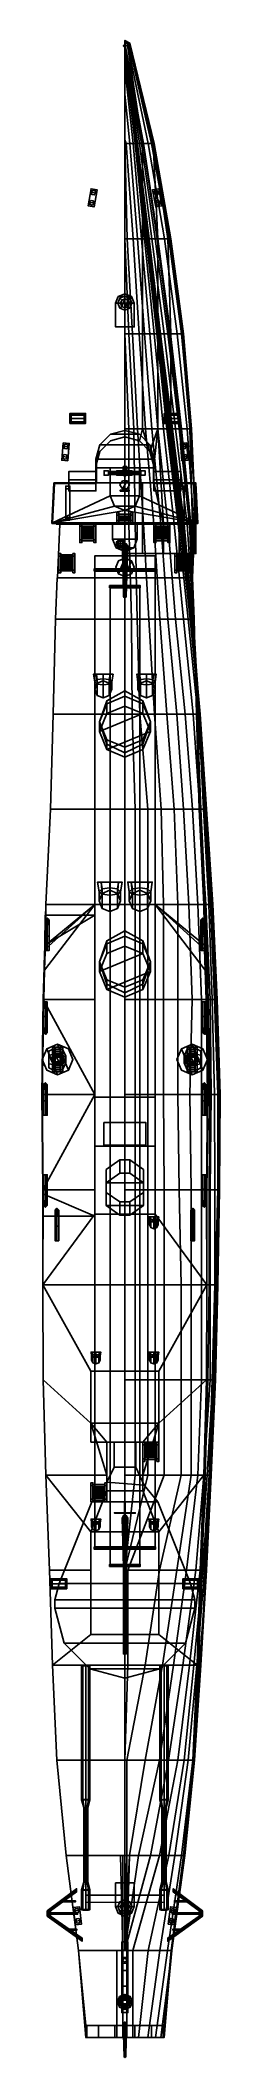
# Model space of a CAD drawing. Extents: x -4.1 to 4.7, y -49.9 to 48.9.
import ezdxf

# ---------------------------------------------------------------- set-up
doc = ezdxf.new("R2010")
doc.units = 0
doc.layers.get('0').update_dxf_attribs({"linetype": 'CONTINUOUS'})
doc.layers.add('DECK', color=3, linetype='CONTINUOUS')
doc.layers.add('SUPERSTRUCTURE', color=2, linetype='CONTINUOUS')

msp = doc.modelspace()

# ---------------------------------------------------------------- linework, layer by layer
for points in [[(0, 48.74, 4.92), (-0.08, 48.66, 4.92), (-0.04, 48.66, 9.35), (0, 48.7, 9.35)], [(-0.08, 48.66, 4.92), (0, 48.58, 4.92), (0, 48.62, 9.35), (-0.04, 48.66, 9.35)], [(0, 48.62, 9.35), (0.04, 48.66, 9.35), (0, 48.7, 9.35), (-0.04, 48.66, 9.35)], [(0.25, 48.79, 4.86), (0, 48.93, 4.86), (0, 48.92, 4.9), (0.2, 48.79, 4.9)], [(0.2, 48.79, 4.9), (0, 48.92, 4.9), (0, 48.92, 4.9), (0.12, 48.79, 4.92)], [(0.12, 48.79, 4.92), (0, 48.92, 4.9), (0, 48.92, 4.9), (0, 48.79, 4.92)], [(0.17, 48.79, 4.35), (0, 48.89, 4.35), (0, 48.9, 4.52), (0.19, 48.79, 4.52)], [(0.11, 48.79, 3.82), (0, 48.85, 3.82), (0, 48.89, 4.35), (0.17, 48.79, 4.35)], [(0, 48.79, 2.72), (0, 48.79, 2.72), (0, 48.85, 3.82), (0.11, 48.79, 3.82)], [(0.91, 43.87, 2.72), (0, 48.79, 2.72), (0.11, 48.79, 3.82), (1.15, 43.87, 3.82)], [(0.87, 43.87, 4.98), (0.12, 48.79, 4.92), (0, 48.79, 4.92), (0, 43.87, 5.02)], [(0.89, 43.87, 2.54), (0, 48.78, 2.54), (0, 48.79, 2.72), (0.91, 43.87, 2.72)], [(0.82, 43.87, 2.2), (0, 48.75, 2.2), (0, 48.78, 2.54), (0.89, 43.87, 2.54)], [(0.71, 43.87, 1.35), (0, 48.7, 1.35), (0, 48.75, 2.2), (0.82, 43.87, 2.2)], [(0.08, 48.66, 4.92), (0, 48.74, 4.92), (0, 48.7, 9.35), (0.04, 48.66, 9.35)], [(0.62, 43.87, 0.42), (0, 48.62, 0.42), (0, 48.7, 1.35), (0.71, 43.87, 1.35)], [(0, 48.58, 4.92), (0.08, 48.66, 4.92), (0.04, 48.66, 9.35), (0, 48.62, 9.35)], [(0, 22.16, 24.81), (0, 48.64, 5.23), (0, 48.64, 5.28), (0, 22.16, 24.85)], [(0, 22.16, 24.85), (0, 48.64, 5.28), (0, 48.64, 5.23), (0, 22.16, 24.81)], [(0.59, 43.87), (0, 48.6), (0, 48.62, 0.42), (0.62, 43.87, 0.42)], [(0.58, 43.87, -0.25), (0, 48.58, -0.25), (0, 48.6), (0.59, 43.87)], [(0.56, 43.87, -0.53), (0, 48.53, -0.53), (0, 48.58, -0.25), (0.58, 43.87, -0.25)], [(0.54, 43.87, -0.83), (0, 48.47, -0.83), (0, 48.53, -0.53), (0.56, 43.87, -0.53)], [(0.51, 43.87, -1.38), (0, 48.17, -1.38), (0, 48.47, -0.83), (0.54, 43.87, -0.83)], [(1.15, 43.87, 3.82), (0.11, 48.79, 3.82), (0.17, 48.79, 4.35), (1.31, 43.87, 4.35)], [(1.39, 43.87, 4.9), (0.2, 48.79, 4.9), (0.12, 48.79, 4.92), (0.87, 43.87, 4.98)], [(1.31, 43.87, 4.35), (0.17, 48.79, 4.35), (0.19, 48.79, 4.52), (1.36, 43.87, 4.52)], [(1.42, 43.87, 4.86), (0.25, 48.79, 4.86), (0.2, 48.79, 4.9), (1.39, 43.87, 4.9)], [(0.4, 43.87, -1.91), (0, 47.58, -1.91), (0, 48.17, -1.38), (0.51, 43.87, -1.38)], [(0.25, 43.87, -2.29), (0, 46.3, -2.29), (0, 47.58, -1.91), (0.4, 43.87, -1.91)], [(0.06, 43.87, -2.61), (0, 44.05, -2.61), (0, 46.3, -2.29), (0.25, 43.87, -2.29)], [(0, 43.87, -2.64), (0, 43.87, -2.64), (0, 44.05, -2.61), (0.06, 43.87, -2.61)], [(0, 39.21, -2.93), (0, 43.87, -2.64), (0, 43.87, -2.64), (0.12, 39.21, -2.9)], [(0.12, 39.21, -2.9), (0, 43.87, -2.64), (0.06, 43.87, -2.61), (0.4, 39.21, -2.61)], [(0.87, 39.21, 4.98), (0.87, 43.87, 4.98), (0, 43.87, 5.02), (0, 39.21, 5.02)], [(0.4, 39.21, -2.61), (0.06, 43.87, -2.61), (0.25, 43.87, -2.29), (0.62, 39.21, -2.29)], [(0.62, 39.21, -2.29), (0.25, 43.87, -2.29), (0.4, 43.87, -1.91), (0.82, 39.21, -1.91)], [(0.82, 39.21, -1.91), (0.4, 43.87, -1.91), (0.51, 43.87, -1.38), (0.97, 39.21, -1.38)], [(0.97, 39.21, -1.38), (0.51, 43.87, -1.38), (0.54, 43.87, -0.83), (1.04, 39.21, -0.83)], [(1.04, 39.21, -0.83), (0.54, 43.87, -0.83), (0.56, 43.87, -0.53), (1.07, 39.21, -0.53)], [(1.07, 39.21, -0.53), (0.56, 43.87, -0.53), (0.58, 43.87, -0.25), (1.11, 39.21, -0.25)], [(1.11, 39.21, -0.25), (0.58, 43.87, -0.25), (0.59, 43.87), (1.13, 39.21)], [(1.13, 39.21), (0.59, 43.87), (0.62, 43.87, 0.42), (1.19, 39.21, 0.42)], [(1.19, 39.21, 0.42), (0.62, 43.87, 0.42), (0.71, 43.87, 1.35), (1.33, 39.21, 1.35)], [(1.33, 39.21, 1.35), (0.71, 43.87, 1.35), (0.82, 43.87, 2.2), (1.49, 39.21, 2.2)], [(1.49, 39.21, 2.2), (0.82, 43.87, 2.2), (0.89, 43.87, 2.54), (1.58, 39.21, 2.54)], [(1.61, 39.21, 4.9), (1.39, 43.87, 4.9), (0.87, 43.87, 4.98), (0.87, 39.21, 4.98)], [(1.58, 39.21, 2.54), (0.89, 43.87, 2.54), (0.91, 43.87, 2.72), (1.62, 39.21, 2.72)], [(1.62, 39.21, 2.72), (0.91, 43.87, 2.72), (1.15, 43.87, 3.82), (1.94, 39.21, 3.82)], [(1.94, 39.21, 3.82), (1.15, 43.87, 3.82), (1.31, 43.87, 4.35), (2.15, 39.21, 4.35)], [(2.15, 39.21, 4.35), (1.31, 43.87, 4.35), (1.36, 43.87, 4.52), (2.22, 39.21, 4.52)], [(2.11, 39.21, 4.81), (1.42, 43.87, 4.86), (1.39, 43.87, 4.9), (1.61, 39.21, 4.9)], [(-1.658, 41.659, 4.82), (-1.805, 40.822, 4.82), (-1.805, 40.822, 4.93), (-1.658, 41.659, 4.93)], [(-1.805, 40.822, 4.93), (-1.51, 40.77, 4.93), (-1.362, 41.607, 4.93), (-1.658, 41.659, 4.93)], [(-1.658, 41.659, 4.93), (-1.362, 41.607, 4.93), (-1.362, 41.607, 4.82), (-1.658, 41.659, 4.82)], [(-1.463, 41.558, 5.33), (-1.581, 41.578, 5.33), (-1.658, 41.487, 5.33), (-1.421, 41.445, 5.33)], [(-1.581, 41.578, 4.93), (-1.658, 41.487, 4.93), (-1.658, 41.487, 5.33), (-1.581, 41.578, 5.33)], [(-1.463, 41.558, 4.93), (-1.581, 41.578, 4.93), (-1.581, 41.578, 5.33), (-1.463, 41.558, 5.33)], [(-1.362, 41.607, 4.93), (-1.51, 40.77, 4.93), (-1.51, 40.77, 4.82), (-1.362, 41.607, 4.82)], [(-1.421, 41.445, 4.93), (-1.463, 41.558, 4.93), (-1.463, 41.558, 5.33), (-1.421, 41.445, 5.33)], [(1.362, 41.607, 4.93), (1.658, 41.659, 4.93), (1.658, 41.659, 4.82), (1.362, 41.607, 4.82)], [(1.51, 40.77, 4.93), (1.805, 40.822, 4.93), (1.658, 41.659, 4.93), (1.362, 41.607, 4.93)], [(1.362, 41.607, 4.82), (1.51, 40.77, 4.82), (1.51, 40.77, 4.93), (1.362, 41.607, 4.93)], [(1.581, 41.578, 5.33), (1.463, 41.558, 5.33), (1.421, 41.445, 5.33), (1.658, 41.487, 5.33)], [(1.463, 41.558, 4.93), (1.421, 41.445, 4.93), (1.421, 41.445, 5.33), (1.463, 41.558, 5.33)], [(1.581, 41.578, 4.93), (1.463, 41.558, 4.93), (1.463, 41.558, 5.33), (1.581, 41.578, 5.33)], [(1.658, 41.487, 4.93), (1.581, 41.578, 4.93), (1.581, 41.578, 5.33), (1.658, 41.487, 5.33)], [(1.658, 41.659, 4.93), (1.805, 40.822, 4.93), (1.805, 40.822, 4.82), (1.658, 41.659, 4.82)], [(-1.805, 40.822, 4.82), (-1.51, 40.77, 4.82), (-1.51, 40.77, 4.93), (-1.805, 40.822, 4.93)], [(-1.549, 41.065, 5.33), (-1.668, 41.086, 5.33), (-1.745, 40.994, 5.33), (-1.508, 40.952, 5.33)], [(-1.668, 41.086, 4.93), (-1.745, 40.994, 4.93), (-1.745, 40.994, 5.33), (-1.668, 41.086, 5.33)], [(-1.508, 40.952, 5.33), (-1.745, 40.994, 5.33), (-1.704, 40.881, 5.33), (-1.585, 40.861, 5.33)], [(-1.745, 40.994, 4.93), (-1.704, 40.881, 4.93), (-1.704, 40.881, 5.33), (-1.745, 40.994, 5.33)], [(-1.704, 40.881, 4.93), (-1.585, 40.861, 4.93), (-1.585, 40.861, 5.33), (-1.704, 40.881, 5.33)], [(-1.549, 41.065, 4.93), (-1.668, 41.086, 4.93), (-1.668, 41.086, 5.33), (-1.549, 41.065, 5.33)], [(-1.421, 41.445, 5.33), (-1.658, 41.487, 5.33), (-1.617, 41.374, 5.33), (-1.499, 41.353, 5.33)], [(-1.658, 41.487, 4.93), (-1.617, 41.374, 4.93), (-1.617, 41.374, 5.33), (-1.658, 41.487, 5.33)], [(-1.617, 41.374, 4.93), (-1.499, 41.353, 4.93), (-1.499, 41.353, 5.33), (-1.617, 41.374, 5.33)], [(-1.585, 40.861, 4.93), (-1.508, 40.952, 4.93), (-1.508, 40.952, 5.33), (-1.585, 40.861, 5.33)], [(-1.508, 40.952, 4.93), (-1.549, 41.065, 4.93), (-1.549, 41.065, 5.33), (-1.508, 40.952, 5.33)], [(-1.499, 41.353, 4.93), (-1.421, 41.445, 4.93), (-1.421, 41.445, 5.33), (-1.499, 41.353, 5.33)], [(1.658, 41.487, 5.33), (1.421, 41.445, 5.33), (1.499, 41.353, 5.33), (1.617, 41.374, 5.33)], [(1.421, 41.445, 4.93), (1.499, 41.353, 4.93), (1.499, 41.353, 5.33), (1.421, 41.445, 5.33)], [(1.499, 41.353, 4.93), (1.617, 41.374, 4.93), (1.617, 41.374, 5.33), (1.499, 41.353, 5.33)], [(1.668, 41.086, 5.33), (1.549, 41.065, 5.33), (1.508, 40.952, 5.33), (1.745, 40.994, 5.33)], [(1.549, 41.065, 4.93), (1.508, 40.952, 4.93), (1.508, 40.952, 5.33), (1.549, 41.065, 5.33)], [(1.745, 40.994, 5.33), (1.508, 40.952, 5.33), (1.585, 40.861, 5.33), (1.704, 40.881, 5.33)], [(1.508, 40.952, 4.93), (1.585, 40.861, 4.93), (1.585, 40.861, 5.33), (1.508, 40.952, 5.33)], [(1.51, 40.77, 4.82), (1.805, 40.822, 4.82), (1.805, 40.822, 4.93), (1.51, 40.77, 4.93)], [(1.668, 41.086, 4.93), (1.549, 41.065, 4.93), (1.549, 41.065, 5.33), (1.668, 41.086, 5.33)], [(1.585, 40.861, 4.93), (1.704, 40.881, 4.93), (1.704, 40.881, 5.33), (1.585, 40.861, 5.33)], [(1.617, 41.374, 4.93), (1.658, 41.487, 4.93), (1.658, 41.487, 5.33), (1.617, 41.374, 5.33)], [(1.745, 40.994, 4.93), (1.668, 41.086, 4.93), (1.668, 41.086, 5.33), (1.745, 40.994, 5.33)], [(1.704, 40.881, 4.93), (1.745, 40.994, 4.93), (1.745, 40.994, 5.33), (1.704, 40.881, 5.33)], [(0.2, 34.55, -3.02), (0, 39.21, -2.93), (0.12, 39.21, -2.9), (0.37, 34.55, -2.9)], [(0, 34.55, -3.14), (0, 39.21, -2.93), (0, 39.21, -2.93), (0.2, 34.55, -3.02)], [(0.87, 34.55, 4.98), (0.87, 39.21, 4.98), (0, 39.21, 5.02), (0, 34.55, 5.02)], [(0.37, 34.55, -2.9), (0.12, 39.21, -2.9), (0.4, 39.21, -2.61), (0.7, 34.55, -2.61)], [(0.7, 34.55, -2.61), (0.4, 39.21, -2.61), (0.62, 39.21, -2.29), (0.97, 34.55, -2.29)], [(0.97, 34.55, -2.29), (0.62, 39.21, -2.29), (0.82, 39.21, -1.91), (1.22, 34.55, -1.91)], [(1.22, 34.55, -1.91), (0.82, 39.21, -1.91), (0.97, 39.21, -1.38), (1.44, 34.55, -1.38)], [(1.61, 34.55, 4.9), (1.61, 39.21, 4.9), (0.87, 39.21, 4.98), (0.87, 34.55, 4.98)], [(1.44, 34.55, -1.38), (0.97, 39.21, -1.38), (1.04, 39.21, -0.83), (1.56, 34.55, -0.83)], [(1.56, 34.55, -0.83), (1.04, 39.21, -0.83), (1.07, 39.21, -0.53), (1.59, 34.55, -0.53)], [(1.59, 34.55, -0.53), (1.07, 39.21, -0.53), (1.11, 39.21, -0.25), (1.64, 34.55, -0.25)], [(1.64, 34.55, -0.25), (1.11, 39.21, -0.25), (1.13, 39.21), (1.67, 34.55)], [(1.67, 34.55), (1.13, 39.21), (1.19, 39.21, 0.42), (1.74, 34.55, 0.42)], [(1.74, 34.55, 0.42), (1.19, 39.21, 0.42), (1.33, 39.21, 1.35), (1.92, 34.55, 1.35)], [(1.92, 34.55, 1.35), (1.33, 39.21, 1.35), (1.49, 39.21, 2.2), (2.11, 34.55, 2.2)], [(2.11, 34.55, 2.2), (1.49, 39.21, 2.2), (1.58, 39.21, 2.54), (2.19, 34.55, 2.54)], [(2.19, 34.55, 2.54), (1.58, 39.21, 2.54), (1.62, 39.21, 2.72), (2.23, 34.55, 2.72)], [(2.25, 34.55, 4.81), (2.11, 39.21, 4.81), (1.61, 39.21, 4.9), (1.61, 34.55, 4.9)], [(2.23, 34.55, 2.72), (1.62, 39.21, 2.72), (1.94, 39.21, 3.82), (2.56, 34.55, 3.82)], [(2.56, 34.55, 3.82), (1.94, 39.21, 3.82), (2.15, 39.21, 4.35), (2.78, 34.55, 4.35)], [(2.78, 34.55, 4.35), (2.15, 39.21, 4.35), (2.22, 39.21, 4.52), (2.83, 34.55, 4.45)], [(0.46, 36.05, 5.11), (0.325, 36.375, 5.11), (-0.325, 36.375, 5.11), (-0.46, 36.05, 5.11)], [(-0.325, 36.375, 5.02), (-0.46, 36.05, 5.02), (-0.46, 36.05, 5.11), (-0.325, 36.375, 5.11)], [(-0.46, 36.05, 5.11), (-0.46, 34.89, 5.11), (0.46, 34.89, 5.11), (0.46, 36.05, 5.11)], [(-0.46, 36.05, 5.02), (-0.46, 34.89, 5.02), (-0.46, 34.89, 5.11), (-0.46, 36.05, 5.11)], [(-0.24, 36.29, 5.11), (-0.34, 36.05, 5.11), (-0.22, 36.05, 5.27), (-0.156, 36.206, 5.27)], [(-0.34, 36.05, 5.11), (-0.24, 35.81, 5.11), (-0.156, 35.894, 5.27), (-0.22, 36.05, 5.27)], [(0.325, 36.375, 5.11), (0, 36.51, 5.11), (0, 36.51, 5.11), (-0.325, 36.375, 5.11)], [(0, 36.51, 5.02), (-0.325, 36.375, 5.02), (-0.325, 36.375, 5.11), (0, 36.51, 5.11)], [(0, 36.39, 5.11), (-0.24, 36.29, 5.11), (-0.156, 36.206, 5.27), (0, 36.27, 5.27)], [(-0.24, 35.81, 5.11), (0, 35.71, 5.11), (0, 35.83, 5.27), (-0.156, 35.894, 5.27)], [(-0.156, 36.206, 5.41), (-0.22, 36.05, 5.41), (-0.156, 35.894, 5.41), (0, 36.27, 5.41)], [(-0.156, 36.206, 5.27), (-0.22, 36.05, 5.27), (-0.22, 36.05, 5.41), (-0.156, 36.206, 5.41)], [(-0.22, 36.05, 5.27), (-0.156, 35.894, 5.27), (-0.156, 35.894, 5.41), (-0.22, 36.05, 5.41)], [(0, 36.27, 5.41), (-0.156, 35.894, 5.41), (0, 35.83, 5.41), (0.156, 36.206, 5.41)], [(0, 36.27, 5.27), (-0.156, 36.206, 5.27), (-0.156, 36.206, 5.41), (0, 36.27, 5.41)], [(-0.156, 35.894, 5.27), (0, 35.83, 5.27), (0, 35.83, 5.41), (-0.156, 35.894, 5.41)], [(0.325, 36.375, 5.02), (0, 36.51, 5.02), (0, 36.51, 5.11), (0.325, 36.375, 5.11)], [(0.24, 36.29, 5.11), (0, 36.39, 5.11), (0, 36.27, 5.27), (0.156, 36.206, 5.27)], [(0.156, 36.206, 5.27), (0, 36.27, 5.27), (0, 36.27, 5.41), (0.156, 36.206, 5.41)], [(0.156, 36.206, 5.41), (0, 35.83, 5.41), (0.156, 35.894, 5.41), (0.22, 36.05, 5.41)], [(0, 35.71, 5.11), (0.24, 35.81, 5.11), (0.156, 35.894, 5.27), (0, 35.83, 5.27)], [(0, 35.83, 5.27), (0.156, 35.894, 5.27), (0.156, 35.894, 5.41), (0, 35.83, 5.41)], [(0.34, 36.05, 5.11), (0.24, 36.29, 5.11), (0.156, 36.206, 5.27), (0.22, 36.05, 5.27)], [(0.22, 36.05, 5.27), (0.156, 36.206, 5.27), (0.156, 36.206, 5.41), (0.22, 36.05, 5.41)], [(0.24, 35.81, 5.11), (0.34, 36.05, 5.11), (0.22, 36.05, 5.27), (0.156, 35.894, 5.27)], [(0.156, 35.894, 5.27), (0.22, 36.05, 5.27), (0.22, 36.05, 5.41), (0.156, 35.894, 5.41)], [(0.46, 36.05, 5.02), (0.325, 36.375, 5.02), (0.325, 36.375, 5.11), (0.46, 36.05, 5.11)], [(0.46, 34.89, 5.11), (0.46, 34.89, 5.02), (0.46, 36.05, 5.02), (0.46, 36.05, 5.11)], [(-0.46, 34.89, 5.11), (-0.46, 34.89, 5.02), (0.46, 34.89, 5.02), (0.46, 34.89, 5.11)], [(0.19, 29.89, -3.14), (0, 34.55, -3.14), (0.2, 34.55, -3.02), (0.44, 29.89, -3.02)], [(0, 29.89, -3.21), (0, 34.55, -3.14), (0, 34.55, -3.14), (0.19, 29.89, -3.14)], [(0.87, 29.89, 5.01), (0.87, 34.55, 4.98), (0, 34.55, 5.02), (0, 29.89, 5.05)], [(0.44, 29.89, -3.02), (0.2, 34.55, -3.02), (0.37, 34.55, -2.9), (0.62, 29.89, -2.9)], [(0.62, 29.89, -2.9), (0.37, 34.55, -2.9), (0.7, 34.55, -2.61), (1.01, 29.89, -2.61)], [(1.01, 29.89, -2.61), (0.7, 34.55, -2.61), (0.97, 34.55, -2.29), (1.33, 29.89, -2.29)], [(1.61, 29.89, 4.97), (1.61, 34.55, 4.9), (0.87, 34.55, 4.98), (0.87, 29.89, 5.01)], [(1.33, 29.89, -2.29), (0.97, 34.55, -2.29), (1.22, 34.55, -1.91), (1.61, 29.89, -1.91)], [(1.61, 29.89, -1.91), (1.22, 34.55, -1.91), (1.44, 34.55, -1.38), (1.89, 29.89, -1.38)], [(1.89, 29.89, -1.38), (1.44, 34.55, -1.38), (1.56, 34.55, -0.83), (2.06, 29.89, -0.83)], [(2.06, 29.89, -0.83), (1.56, 34.55, -0.83), (1.59, 34.55, -0.53), (2.14, 29.89, -0.53)], [(2.14, 29.89, -0.53), (1.59, 34.55, -0.53), (1.64, 34.55, -0.25), (2.2, 29.89, -0.25)], [(2.25, 29.89, 4.89), (2.25, 34.55, 4.81), (1.61, 34.55, 4.9), (1.61, 29.89, 4.97)], [(2.2, 29.89, -0.25), (1.64, 34.55, -0.25), (1.67, 34.55), (2.25, 29.89)], [(2.25, 29.89), (1.67, 34.55), (1.74, 34.55, 0.42), (2.33, 29.89, 0.42)], [(2.33, 29.89, 0.42), (1.74, 34.55, 0.42), (1.92, 34.55, 1.35), (2.49, 29.89, 1.35)], [(2.49, 29.89, 1.35), (1.92, 34.55, 1.35), (2.11, 34.55, 2.2), (2.67, 29.89, 2.2)], [(2.67, 29.89, 2.2), (2.11, 34.55, 2.2), (2.19, 34.55, 2.54), (2.74, 29.89, 2.54)], [(2.74, 29.89, 2.54), (2.19, 34.55, 2.54), (2.23, 34.55, 2.72), (2.77, 29.89, 2.72)], [(2.77, 29.89, 2.72), (2.23, 34.55, 2.72), (2.56, 34.55, 3.82), (3.05, 29.89, 3.82)], [(3.19, 29.89, 4.69), (2.8, 34.55, 4.69), (2.25, 34.55, 4.81), (2.25, 29.89, 4.89)], [(3.05, 29.89, 3.82), (2.56, 34.55, 3.82), (2.78, 34.55, 4.35), (3.22, 29.89, 4.35)], [(3.22, 29.89, 4.35), (2.78, 34.55, 4.35), (2.83, 34.55, 4.45), (3.26, 29.89, 4.45)], [(-2.7, 30.45, 5.53), (-2.7, 30.65, 4.75), (-2.7, 30.16, 4.75), (-2.7, 30.35, 5.53)], [(-2.64, 30.45, 5.53), (-2.64, 30.65, 4.75), (-2.7, 30.65, 4.75), (-2.7, 30.45, 5.53)], [(-2.64, 30.16, 4.75), (-2.64, 30.65, 4.75), (-2.64, 30.45, 5.53), (-2.64, 30.35, 5.53)], [(-1.99, 30.45, 5.53), (-1.99, 30.65, 4.75), (-1.99, 30.16, 4.75), (-1.99, 30.35, 5.53)], [(-1.93, 30.45, 5.53), (-1.93, 30.65, 4.75), (-1.99, 30.65, 4.75), (-1.99, 30.45, 5.53)], [(-1.93, 30.16, 4.75), (-1.93, 30.65, 4.75), (-1.93, 30.45, 5.53), (-1.93, 30.35, 5.53)], [(1.99, 30.45, 5.53), (1.99, 30.65, 4.75), (1.93, 30.65, 4.75), (1.93, 30.45, 5.53)], [(1.93, 30.45, 5.53), (1.93, 30.65, 4.75), (1.93, 30.16, 4.75), (1.93, 30.35, 5.53)], [(1.99, 30.16, 4.75), (1.99, 30.65, 4.75), (1.99, 30.45, 5.53), (1.99, 30.35, 5.53)], [(2.7, 30.45, 5.53), (2.7, 30.65, 4.75), (2.64, 30.65, 4.75), (2.64, 30.45, 5.53)], [(2.64, 30.45, 5.53), (2.64, 30.65, 4.75), (2.64, 30.16, 4.75), (2.64, 30.35, 5.53)], [(2.7, 30.16, 4.75), (2.7, 30.65, 4.75), (2.7, 30.45, 5.53), (2.7, 30.35, 5.53)], [(-2.64, 30.35, 5.53), (-2.64, 30.45, 5.53), (-2.7, 30.45, 5.53), (-2.7, 30.35, 5.53)], [(-2.7, 30.35, 5.53), (-2.7, 30.16, 4.75), (-2.64, 30.16, 4.75), (-2.64, 30.35, 5.53)], [(-2.64, 30.57, 5.27), (-2.64, 30.64, 5.44), (-1.99, 30.64, 5.44), (-1.99, 30.57, 5.27)], [(-2.64, 30.64, 5.44), (-2.64, 30.57, 5.61), (-1.99, 30.57, 5.61), (-1.99, 30.64, 5.44)], [(-2.64, 30.64, 5.44), (-2.64, 30.23, 5.27), (-2.64, 30.16, 5.44), (-2.64, 30.57, 5.61)], [(-2.64, 30.57, 5.27), (-2.64, 30.4, 5.2), (-2.64, 30.23, 5.27), (-2.64, 30.64, 5.44)], [(-2.64, 30.4, 5.2), (-2.64, 30.57, 5.27), (-1.99, 30.57, 5.27), (-1.99, 30.4, 5.2)], [(-2.64, 30.57, 5.61), (-2.64, 30.4, 5.68), (-1.99, 30.4, 5.68), (-1.99, 30.57, 5.61)], [(-2.64, 30.57, 5.61), (-2.64, 30.16, 5.44), (-2.64, 30.23, 5.61), (-2.64, 30.4, 5.68)], [(-2.64, 30.23, 5.27), (-2.64, 30.4, 5.2), (-1.99, 30.4, 5.2), (-1.99, 30.23, 5.27)], [(-2.64, 30.4, 5.68), (-2.64, 30.23, 5.61), (-1.99, 30.23, 5.61), (-1.99, 30.4, 5.68)], [(-2.64, 30.16, 5.44), (-2.64, 30.23, 5.27), (-1.99, 30.23, 5.27), (-1.99, 30.16, 5.44)], [(-2.64, 30.23, 5.61), (-2.64, 30.16, 5.44), (-1.99, 30.16, 5.44), (-1.99, 30.23, 5.61)], [(-1.99, 30.57, 5.61), (-1.99, 30.16, 5.44), (-1.99, 30.23, 5.27), (-1.99, 30.64, 5.44)], [(-1.99, 30.64, 5.44), (-1.99, 30.23, 5.27), (-1.99, 30.4, 5.2), (-1.99, 30.57, 5.27)], [(-1.99, 30.4, 5.68), (-1.99, 30.23, 5.61), (-1.99, 30.16, 5.44), (-1.99, 30.57, 5.61)], [(-1.93, 30.35, 5.53), (-1.93, 30.45, 5.53), (-1.99, 30.45, 5.53), (-1.99, 30.35, 5.53)], [(-1.99, 30.35, 5.53), (-1.99, 30.16, 4.75), (-1.93, 30.16, 4.75), (-1.93, 30.35, 5.53)], [(0, 25.23, -3.21), (0, 29.89, -3.21), (0.19, 29.89, -3.14), (0.19, 25.23, -3.21)], [(0.71, 29.31, 5.017), (0.87, 29.89, 5.01), (0, 29.89, 5.05), (0, 29.5, 5.05)], [(0.19, 25.23, -3.21), (0.19, 29.89, -3.14), (0.44, 29.89, -3.02), (0.51, 25.23, -3.12)], [(0.51, 25.23, -3.12), (0.44, 29.89, -3.02), (0.62, 29.89, -2.9), (0.92, 25.23, -2.9)], [(0.92, 25.23, -2.9), (0.62, 29.89, -2.9), (1.01, 29.89, -2.61), (1.42, 25.23, -2.61)], [(0.71, 29.31, 5.017), (1.23, 28.79, 4.994), (0.87, 29.89, 5.01), (0.71, 29.31, 5.017)], [(1.23, 28.79, 4.994), (1.61, 29.89, 4.97), (0.87, 29.89, 5.01), (1.23, 28.79, 4.994)], [(1.42, 25.23, -2.61), (1.01, 29.89, -2.61), (1.33, 29.89, -2.29), (1.76, 25.23, -2.29)], [(1.42, 28.08, 4.985), (1.61, 29.89, 4.97), (1.23, 28.79, 4.994), (1.42, 28.08, 4.985)], [(1.76, 25.23, -2.29), (1.33, 29.89, -2.29), (1.61, 29.89, -1.91), (2.1, 25.23, -1.91)], [(1.89, 25.23, 4.97), (1.61, 29.89, 4.97), (1.42, 28.08, 4.985), (1.42, 27.24, 4.985)], [(2.1, 25.23, -1.91), (1.61, 29.89, -1.91), (1.89, 29.89, -1.38), (2.42, 25.23, -1.38)], [(2.66, 25.23, 4.89), (2.25, 29.89, 4.89), (1.61, 29.89, 4.97), (1.89, 25.23, 4.97)], [(2.42, 25.23, -1.38), (1.89, 29.89, -1.38), (2.06, 29.89, -0.83), (2.62, 25.23, -0.83)], [(1.99, 30.35, 5.53), (1.99, 30.45, 5.53), (1.93, 30.45, 5.53), (1.93, 30.35, 5.53)], [(1.93, 30.35, 5.53), (1.93, 30.16, 4.75), (1.99, 30.16, 4.75), (1.99, 30.35, 5.53)], [(1.99, 30.57, 5.27), (1.99, 30.4, 5.2), (1.99, 30.23, 5.27), (1.99, 30.64, 5.44)], [(1.99, 30.64, 5.44), (1.99, 30.23, 5.27), (1.99, 30.16, 5.44), (1.99, 30.57, 5.61)], [(1.99, 30.64, 5.44), (1.99, 30.57, 5.61), (2.64, 30.57, 5.61), (2.64, 30.64, 5.44)], [(1.99, 30.57, 5.27), (1.99, 30.64, 5.44), (2.64, 30.64, 5.44), (2.64, 30.57, 5.27)], [(1.99, 30.57, 5.61), (1.99, 30.16, 5.44), (1.99, 30.23, 5.61), (1.99, 30.4, 5.68)], [(1.99, 30.57, 5.61), (1.99, 30.4, 5.68), (2.64, 30.4, 5.68), (2.64, 30.57, 5.61)], [(1.99, 30.4, 5.2), (1.99, 30.57, 5.27), (2.64, 30.57, 5.27), (2.64, 30.4, 5.2)], [(1.99, 30.4, 5.68), (1.99, 30.23, 5.61), (2.64, 30.23, 5.61), (2.64, 30.4, 5.68)], [(1.99, 30.23, 5.27), (1.99, 30.4, 5.2), (2.64, 30.4, 5.2), (2.64, 30.23, 5.27)], [(1.99, 30.23, 5.61), (1.99, 30.16, 5.44), (2.64, 30.16, 5.44), (2.64, 30.23, 5.61)], [(1.99, 30.16, 5.44), (1.99, 30.23, 5.27), (2.64, 30.23, 5.27), (2.64, 30.16, 5.44)], [(2.62, 25.23, -0.83), (2.06, 29.89, -0.83), (2.14, 29.89, -0.53), (2.69, 25.23, -0.53)], [(2.69, 25.23, -0.53), (2.14, 29.89, -0.53), (2.2, 29.89, -0.25), (2.76, 25.23, -0.25)], [(2.76, 25.23, -0.25), (2.2, 29.89, -0.25), (2.25, 29.89), (2.82, 25.23)], [(2.82, 25.23), (2.25, 29.89), (2.33, 29.89, 0.42), (2.9, 25.23, 0.42)], [(3.31, 25.23, 4.76), (3.19, 29.89, 4.69), (2.25, 29.89, 4.89), (2.66, 25.23, 4.89)], [(2.9, 25.23, 0.42), (2.33, 29.89, 0.42), (2.49, 29.89, 1.35), (3.05, 25.23, 1.35)], [(3.05, 25.23, 1.35), (2.49, 29.89, 1.35), (2.67, 29.89, 2.2), (3.17, 25.23, 2.2)], [(2.64, 30.64, 5.44), (2.64, 30.23, 5.27), (2.64, 30.4, 5.2), (2.64, 30.57, 5.27)], [(2.64, 30.57, 5.61), (2.64, 30.16, 5.44), (2.64, 30.23, 5.27), (2.64, 30.64, 5.44)], [(2.64, 30.4, 5.68), (2.64, 30.23, 5.61), (2.64, 30.16, 5.44), (2.64, 30.57, 5.61)], [(2.7, 30.35, 5.53), (2.7, 30.45, 5.53), (2.64, 30.45, 5.53), (2.64, 30.35, 5.53)], [(2.64, 30.35, 5.53), (2.64, 30.16, 4.75), (2.7, 30.16, 4.75), (2.7, 30.35, 5.53)], [(3.17, 25.23, 2.2), (2.67, 29.89, 2.2), (2.74, 29.89, 2.54), (3.21, 25.23, 2.54)], [(3.21, 25.23, 2.54), (2.74, 29.89, 2.54), (2.77, 29.89, 2.72), (3.24, 25.23, 2.72)], [(3.24, 25.23, 2.72), (2.77, 29.89, 2.72), (3.05, 29.89, 3.82), (3.39, 25.23, 3.82)], [(3.39, 25.23, 3.82), (3.05, 29.89, 3.82), (3.22, 29.89, 4.35), (3.48, 25.23, 4.35)], [(3.48, 25.23, 4.35), (3.22, 29.89, 4.35), (3.26, 29.89, 4.45), (3.48, 25.23, 4.45)], [(-3.099, 28.356, 4.82), (-2.8, 28.33, 4.82), (-2.726, 29.177, 4.82), (-3.025, 29.203, 4.82)], [(-3.025, 29.203, 4.71), (-3.099, 28.356, 4.71), (-3.099, 28.356, 4.82), (-3.025, 29.203, 4.82)], [(-3.025, 29.203, 4.82), (-2.726, 29.177, 4.82), (-2.726, 29.177, 4.71), (-3.025, 29.203, 4.71)], [(-2.941, 29.129, 4.82), (-3.01, 29.031, 4.82), (-3.01, 29.031, 5.22), (-2.941, 29.129, 5.22)], [(-2.821, 29.119, 5.22), (-2.941, 29.129, 5.22), (-3.01, 29.031, 5.22), (-2.771, 29.01, 5.22)], [(-3.01, 29.031, 4.82), (-2.959, 28.922, 4.82), (-2.959, 28.922, 5.22), (-3.01, 29.031, 5.22)], [(-2.771, 29.01, 5.22), (-3.01, 29.031, 5.22), (-2.959, 28.922, 5.22), (-2.839, 28.912, 5.22)], [(-2.959, 28.922, 4.82), (-2.839, 28.912, 4.82), (-2.839, 28.912, 5.22), (-2.959, 28.922, 5.22)], [(-2.821, 29.119, 4.82), (-2.941, 29.129, 4.82), (-2.941, 29.129, 5.22), (-2.821, 29.119, 5.22)], [(-2.839, 28.912, 4.82), (-2.771, 29.01, 4.82), (-2.771, 29.01, 5.22), (-2.839, 28.912, 5.22)], [(-2.771, 29.01, 4.82), (-2.821, 29.119, 4.82), (-2.821, 29.119, 5.22), (-2.771, 29.01, 5.22)], [(-2.726, 29.177, 4.82), (-2.8, 28.33, 4.82), (-2.8, 28.33, 4.71), (-2.726, 29.177, 4.71)], [(2.8, 28.33, 4.82), (3.099, 28.356, 4.82), (3.025, 29.203, 4.82), (2.726, 29.177, 4.82)], [(2.726, 29.177, 4.82), (3.025, 29.203, 4.82), (3.025, 29.203, 4.71), (2.726, 29.177, 4.71)], [(2.726, 29.177, 4.71), (2.8, 28.33, 4.71), (2.8, 28.33, 4.82), (2.726, 29.177, 4.82)], [(2.941, 29.129, 5.22), (2.821, 29.119, 5.22), (2.771, 29.01, 5.22), (3.01, 29.031, 5.22)], [(2.821, 29.119, 4.82), (2.771, 29.01, 4.82), (2.771, 29.01, 5.22), (2.821, 29.119, 5.22)], [(3.01, 29.031, 5.22), (2.771, 29.01, 5.22), (2.839, 28.912, 5.22), (2.959, 28.922, 5.22)], [(2.771, 29.01, 4.82), (2.839, 28.912, 4.82), (2.839, 28.912, 5.22), (2.771, 29.01, 5.22)], [(2.941, 29.129, 4.82), (2.821, 29.119, 4.82), (2.821, 29.119, 5.22), (2.941, 29.129, 5.22)], [(2.839, 28.912, 4.82), (2.959, 28.922, 4.82), (2.959, 28.922, 5.22), (2.839, 28.912, 5.22)], [(3.01, 29.031, 4.82), (2.941, 29.129, 4.82), (2.941, 29.129, 5.22), (3.01, 29.031, 5.22)], [(2.959, 28.922, 4.82), (3.01, 29.031, 4.82), (3.01, 29.031, 5.22), (2.959, 28.922, 5.22)], [(3.025, 29.203, 4.82), (3.099, 28.356, 4.82), (3.099, 28.356, 4.71), (3.025, 29.203, 4.71)], [(-3.099, 28.356, 4.71), (-2.8, 28.33, 4.71), (-2.8, 28.33, 4.82), (-3.099, 28.356, 4.82)], [(-2.984, 28.631, 4.82), (-3.053, 28.533, 4.82), (-3.053, 28.533, 5.22), (-2.984, 28.631, 5.22)], [(-2.865, 28.621, 5.22), (-2.984, 28.631, 5.22), (-3.053, 28.533, 5.22), (-2.814, 28.512, 5.22)], [(-3.053, 28.533, 4.82), (-3.003, 28.424, 4.82), (-3.003, 28.424, 5.22), (-3.053, 28.533, 5.22)], [(-2.814, 28.512, 5.22), (-3.053, 28.533, 5.22), (-3.003, 28.424, 5.22), (-2.883, 28.414, 5.22)], [(-3.003, 28.424, 4.82), (-2.883, 28.414, 4.82), (-2.883, 28.414, 5.22), (-3.003, 28.424, 5.22)], [(-2.865, 28.621, 4.82), (-2.984, 28.631, 4.82), (-2.984, 28.631, 5.22), (-2.865, 28.621, 5.22)], [(-2.883, 28.414, 4.82), (-2.814, 28.512, 4.82), (-2.814, 28.512, 5.22), (-2.883, 28.414, 5.22)], [(-2.814, 28.512, 4.82), (-2.865, 28.621, 4.82), (-2.865, 28.621, 5.22), (-2.814, 28.512, 5.22)], [(-1.02, 27.62, 9.9), (-1.02, 27.84, 9.9), (-1.02, 27.84, 9.68), (-1.02, 27.62, 9.68)], [(-0.81, 27.62, 9.9), (-0.81, 27.84, 9.9), (-1.02, 27.84, 9.9), (-1.02, 27.62, 9.9)], [(-1.02, 27.84, 9.68), (-0.81, 27.84, 9.68), (-0.81, 27.62, 9.68), (-1.02, 27.62, 9.68)], [(-1.02, 27.84, 9.9), (-0.81, 27.84, 9.9), (-0.81, 27.84, 9.68), (-1.02, 27.84, 9.68)], [(-0.81, 27.62, 9.68), (-0.81, 27.84, 9.68), (-0.81, 27.84, 9.9), (-0.81, 27.62, 9.9)], [(-0.81, 27.765, 9.729), (-0.81, 27.8, 9.79), (0.78, 27.8, 9.79), (0.78, 27.765, 9.729)], [(-0.81, 27.8, 9.79), (-0.81, 27.765, 9.851), (0.78, 27.765, 9.851), (0.78, 27.8, 9.79)], [(-0.81, 27.695, 9.729), (-0.81, 27.765, 9.729), (0.78, 27.765, 9.729), (0.78, 27.695, 9.729)], [(-0.81, 27.765, 9.851), (-0.81, 27.695, 9.851), (0.78, 27.695, 9.851), (0.78, 27.765, 9.851)], [(-0.81, 27.66, 9.79), (-0.81, 27.695, 9.729), (0.78, 27.695, 9.729), (0.78, 27.66, 9.79)], [(-0.81, 27.695, 9.851), (-0.81, 27.66, 9.79), (0.78, 27.66, 9.79), (0.78, 27.695, 9.851)], [(-0.4, 27.84, 9.5), (-0.4, 27.84, 9.95), (-0.4, 27.62, 9.95), (-0.4, 27.62, 9.5)], [(-0.4, 27.84, 9.5), (0.35, 27.84, 9.5), (0.35, 27.62, 9.5), (-0.4, 27.62, 9.5)], [(-0.13, 27.655, 8.7), (0.13, 27.805, 8.7), (0, 27.88, 8.7), (-0.13, 27.805, 8.7)], [(0, 27.88, 8.27), (-0.13, 27.805, 8.27), (-0.13, 27.805, 8.7), (0, 27.88, 8.7)], [(0, 27.58, 8.7), (0.13, 27.655, 8.7), (0.13, 27.805, 8.7), (-0.13, 27.655, 8.7)], [(-0.13, 27.805, 8.27), (-0.13, 27.655, 8.27), (-0.13, 27.655, 8.7), (-0.13, 27.805, 8.7)], [(-0.09, 28.04, 9.12), (0.09, 28.04, 9.12), (0.09, 27.62, 9.12), (-0.09, 27.62, 9.12)], [(-0.09, 28.04, 9.33), (0.09, 28.04, 9.33), (0.09, 27.62, 9.33), (-0.09, 27.62, 9.33)], [(-0.069, 27.91, 9.03), (-0.069, 27.99, 9.03), (0, 28.03, 9.03), (0, 27.87, 9.03)], [(-0.069, 27.99, 9.44), (-0.069, 27.91, 9.44), (0, 27.87, 9.44), (0, 28.03, 9.44)], [(0, 28.03, 9.03), (-0.069, 27.99, 9.03), (-0.069, 27.99, 9.44), (0, 28.03, 9.44)], [(-0.069, 27.99, 9.03), (-0.069, 27.91, 9.03), (-0.069, 27.91, 9.44), (-0.069, 27.99, 9.44)], [(-0.069, 27.91, 9.03), (0, 27.87, 9.03), (0, 27.87, 9.44), (-0.069, 27.91, 9.44)], [(0, 27.81, 8.7), (-0.069, 27.77, 8.7), (-0.069, 27.77, 9.5), (0, 27.81, 9.5)], [(-0.069, 27.77, 8.7), (-0.069, 27.69, 8.7), (-0.069, 27.69, 9.5), (-0.069, 27.77, 9.5)], [(-0.069, 27.69, 8.7), (0, 27.65, 8.7), (0, 27.65, 9.5), (-0.069, 27.69, 9.5)], [(0, 27.87, 9.03), (0, 28.03, 9.03), (0.069, 27.99, 9.03), (0.069, 27.91, 9.03)], [(0, 28.03, 9.44), (0, 27.87, 9.44), (0.069, 27.91, 9.44), (0.069, 27.99, 9.44)], [(0.069, 27.99, 9.03), (0, 28.03, 9.03), (0, 28.03, 9.44), (0.069, 27.99, 9.44)], [(0, 27.87, 9.03), (0.069, 27.91, 9.03), (0.069, 27.91, 9.44), (0, 27.87, 9.44)], [(0.13, 27.805, 8.27), (0, 27.88, 8.27), (0, 27.88, 8.7), (0.13, 27.805, 8.7)], [(0.069, 27.77, 8.7), (0, 27.81, 8.7), (0, 27.81, 9.5), (0.069, 27.77, 9.5)], [(0, 27.65, 8.7), (0.069, 27.69, 8.7), (0.069, 27.69, 9.5), (0, 27.65, 9.5)], [(0.069, 27.91, 9.03), (0.069, 27.99, 9.03), (0.069, 27.99, 9.44), (0.069, 27.91, 9.44)], [(0.069, 27.69, 8.7), (0.069, 27.77, 8.7), (0.069, 27.77, 9.5), (0.069, 27.69, 9.5)], [(0.13, 27.655, 8.27), (0.13, 27.805, 8.27), (0.13, 27.805, 8.7), (0.13, 27.655, 8.7)], [(0.35, 27.84, 9.5), (0.35, 27.84, 9.95), (0.35, 27.62, 9.95), (0.35, 27.62, 9.5)], [(0.78, 27.84, 9.68), (0.99, 27.84, 9.68), (0.99, 27.62, 9.68), (0.78, 27.62, 9.68)], [(0.78, 27.62, 9.9), (0.78, 27.84, 9.9), (0.78, 27.84, 9.68), (0.78, 27.62, 9.68)], [(0.99, 27.62, 9.9), (0.99, 27.84, 9.9), (0.78, 27.84, 9.9), (0.78, 27.62, 9.9)], [(0.78, 27.84, 9.9), (0.99, 27.84, 9.9), (0.99, 27.84, 9.68), (0.78, 27.84, 9.68)], [(0.99, 27.62, 9.68), (0.99, 27.84, 9.68), (0.99, 27.84, 9.9), (0.99, 27.62, 9.9)], [(2.8, 28.33, 4.71), (3.099, 28.356, 4.71), (3.099, 28.356, 4.82), (2.8, 28.33, 4.82)], [(2.984, 28.631, 5.22), (2.865, 28.621, 5.22), (2.814, 28.512, 5.22), (3.053, 28.533, 5.22)], [(2.865, 28.621, 4.82), (2.814, 28.512, 4.82), (2.814, 28.512, 5.22), (2.865, 28.621, 5.22)], [(3.053, 28.533, 5.22), (2.814, 28.512, 5.22), (2.883, 28.414, 5.22), (3.003, 28.424, 5.22)], [(2.814, 28.512, 4.82), (2.883, 28.414, 4.82), (2.883, 28.414, 5.22), (2.814, 28.512, 5.22)], [(2.984, 28.631, 4.82), (2.865, 28.621, 4.82), (2.865, 28.621, 5.22), (2.984, 28.631, 5.22)], [(2.883, 28.414, 4.82), (3.003, 28.424, 4.82), (3.003, 28.424, 5.22), (2.883, 28.414, 5.22)], [(3.053, 28.533, 4.82), (2.984, 28.631, 4.82), (2.984, 28.631, 5.22), (3.053, 28.533, 5.22)], [(3.003, 28.424, 4.82), (3.053, 28.533, 4.82), (3.053, 28.533, 5.22), (3.003, 28.424, 5.22)], [(-2.9, 27.09, 7.18), (-2.9, 26.96, 6.98), (-2.9, 25.55, 6.98), (-2.9, 25.42, 7.18)], [(-2.9, 27.09, 4.83), (-2.9, 27.09, 7.18), (-2.7, 27.09, 7.18), (-2.7, 27.09, 4.83)], [(-2.9, 26.96, 6.98), (-2.9, 27.09, 7.18), (-2.9, 27.09, 4.83), (-2.9, 26.96, 4.83)], [(-2.9, 25.55, 6.98), (-2.9, 26.96, 6.98), (-2.7, 26.96, 6.98), (-2.7, 25.55, 6.98)], [(-2.7, 26.96, 4.83), (-2.7, 26.96, 6.98), (-2.9, 26.96, 6.98), (-2.9, 26.96, 4.83)], [(-2.7, 25.55, 6.98), (-2.7, 26.96, 6.98), (-2.7, 27.09, 7.18), (-2.7, 25.42, 7.18)], [(-2.7, 27.09, 4.83), (-2.7, 27.09, 7.18), (-2.7, 26.96, 6.98), (-2.7, 26.96, 4.83)], [(-1.02, 27.62, 9.68), (-0.81, 27.62, 9.68), (-0.81, 27.62, 9.9), (-1.02, 27.62, 9.9)], [(-0.125, 27.349, 8.96), (-0.24, 27.15, 8.96), (-0.125, 26.951, 8.96), (0.105, 27.349, 8.96)], [(0.21, 26.84, 9.46), (-0.23, 26.84, 9.46), (-0.23, 26.89, 9.18), (0.21, 26.89, 9.18)], [(-0.13, 27.655, 8.27), (0, 27.58, 8.27), (0, 27.58, 8.7), (-0.13, 27.655, 8.7)], [(0.105, 27.349, 8.96), (-0.125, 26.951, 8.96), (0.105, 26.951, 8.96), (0.22, 27.15, 8.96)], [(0, 27.58, 8.27), (0.13, 27.655, 8.27), (0.13, 27.655, 8.7), (0, 27.58, 8.7)], [(0, 27.65, 8.85), (0, 27.56, 8.85), (0, 27.56, 8.78), (0, 27.65, 8.78)], [(0, 27.56, 8.85), (0, 27.23, 8.96), (0, 27.14, 8.96), (0, 27.56, 8.78)], [(0.87, 25.23, 5.01), (0.87, 27.24, 5.01), (0, 27.24, 5.05), (0, 25.23, 5.05)], [(0, 27.14, 8.96), (0, 26.89, 8.96), (0, 26.85, 8.94), (0, 27.21, 8.93)], [(0, 26.89, 8.96), (0, 26.89, 9.18), (0, 26.84, 9.46), (0, 26.85, 8.94)], [(0.78, 27.62, 9.68), (0.99, 27.62, 9.68), (0.99, 27.62, 9.9), (0.78, 27.62, 9.9)], [(1.89, 25.23, 4.97), (1.42, 27.24, 4.985), (0.87, 27.24, 5.01), (0.87, 25.23, 5.01)], [(2.7, 27.09, 7.18), (2.7, 26.96, 6.98), (2.7, 25.55, 6.98), (2.7, 25.42, 7.18)], [(2.7, 26.96, 6.98), (2.7, 27.09, 7.18), (2.7, 27.09, 4.83), (2.7, 26.96, 4.83)], [(2.7, 27.09, 4.83), (2.7, 27.09, 7.18), (2.9, 27.09, 7.18), (2.9, 27.09, 4.83)], [(2.7, 25.55, 6.98), (2.7, 26.96, 6.98), (2.9, 26.96, 6.98), (2.9, 25.55, 6.98)], [(2.9, 26.96, 4.83), (2.9, 26.96, 6.98), (2.7, 26.96, 6.98), (2.7, 26.96, 4.83)], [(2.9, 25.55, 6.98), (2.9, 26.96, 6.98), (2.9, 27.09, 7.18), (2.9, 25.42, 7.18)], [(2.9, 27.09, 4.83), (2.9, 27.09, 7.18), (2.9, 26.96, 6.98), (2.9, 26.96, 4.83)], [(-0.395, 25.8, 7.34), (-0.395, 25.67, 7.34), (-0.395, 25.265, 8.605), (-0.395, 25.395, 8.605)], [(-0.295, 25.395, 8.605), (-0.295, 25.8, 7.34), (-0.395, 25.8, 7.34), (-0.395, 25.395, 8.605)], [(-0.295, 25.265, 8.605), (-0.295, 25.67, 7.34), (-0.295, 25.8, 7.34), (-0.295, 25.395, 8.605)], [(0.295, 25.8, 7.34), (0.295, 25.67, 7.34), (0.295, 25.265, 8.605), (0.295, 25.395, 8.605)], [(0.395, 25.395, 8.605), (0.395, 25.8, 7.34), (0.295, 25.8, 7.34), (0.295, 25.395, 8.605)], [(0.395, 25.265, 8.605), (0.395, 25.67, 7.34), (0.395, 25.8, 7.34), (0.395, 25.395, 8.605)], [(-2.9, 25.42, 7.18), (-2.9, 25.55, 6.98), (-2.9, 25.55, 4.83), (-2.9, 25.42, 4.83)], [(-2.9, 25.55, 4.83), (-2.9, 25.55, 6.98), (-2.7, 25.55, 6.98), (-2.7, 25.55, 4.83)], [(-2.7, 25.42, 4.83), (-2.7, 25.42, 7.18), (-2.9, 25.42, 7.18), (-2.9, 25.42, 4.83)], [(-2.7, 25.55, 4.83), (-2.7, 25.55, 6.98), (-2.7, 25.42, 7.18), (-2.7, 25.42, 4.83)], [(-2.11, 25.26, 7.34), (-2.11, 24.45, 4.81), (-2.21, 24.45, 4.81), (-2.21, 25.26, 7.34)], [(-2.21, 25.26, 7.34), (-2.21, 24.45, 4.81), (-2.21, 24.32, 4.81), (-2.21, 25.13, 7.34)], [(-2.11, 25.13, 7.34), (-2.11, 25.26, 7.34), (-2.21, 25.26, 7.34), (-2.21, 25.13, 7.34)], [(-2.21, 25.13, 7.34), (-2.21, 24.32, 4.81), (-2.11, 24.32, 4.81), (-2.11, 25.13, 7.34)], [(-2.11, 24.32, 4.81), (-2.11, 24.45, 4.81), (-2.11, 25.26, 7.34), (-2.11, 25.13, 7.34)], [(-1.42, 25.26, 7.34), (-1.42, 24.45, 4.81), (-1.52, 24.45, 4.81), (-1.52, 25.26, 7.34)], [(-1.52, 25.26, 7.34), (-1.52, 24.45, 4.81), (-1.52, 24.32, 4.81), (-1.52, 25.13, 7.34)], [(-1.42, 25.13, 7.34), (-1.42, 25.26, 7.34), (-1.52, 25.26, 7.34), (-1.52, 25.13, 7.34)], [(-1.52, 25.13, 7.34), (-1.52, 24.32, 4.81), (-1.42, 24.32, 4.81), (-1.42, 25.13, 7.34)], [(-1.42, 24.32, 4.81), (-1.42, 24.45, 4.81), (-1.42, 25.26, 7.34), (-1.42, 25.13, 7.34)], [(-0.395, 25.265, 8.605), (-0.395, 25.67, 7.34), (-0.295, 25.67, 7.34), (-0.295, 25.265, 8.605)], [(-0.395, 25.395, 8.605), (-0.395, 25.265, 8.605), (-0.295, 25.265, 8.605), (-0.295, 25.395, 8.605)], [(0, 20.57, -3.3), (0, 25.23, -3.21), (0.19, 25.23, -3.21), (0.32, 20.57, -3.21)], [(0, 23.78, 5.04), (0, 25.23, 5.04), (0.87, 25.23, 5), (0.87, 23.78, 5)], [(0.87, 23.78, 5.01), (0.87, 25.23, 5.01), (0, 25.23, 5.05), (0, 23.78, 5.05)], [(0.32, 20.57, -3.21), (0.19, 25.23, -3.21), (0.51, 25.23, -3.12), (0.6, 20.57, -3.12)], [(0.295, 25.265, 8.605), (0.295, 25.67, 7.34), (0.395, 25.67, 7.34), (0.395, 25.265, 8.605)], [(0.295, 25.395, 8.605), (0.295, 25.265, 8.605), (0.395, 25.265, 8.605), (0.395, 25.395, 8.605)], [(0.6, 20.57, -3.12), (0.51, 25.23, -3.12), (0.92, 25.23, -2.9), (1.17, 20.57, -2.9)], [(0.87, 23.78, 5), (0.87, 25.23, 5), (1.89, 25.23, 4.96), (1.89, 23.78, 4.96)], [(1.89, 23.78, 4.97), (1.89, 25.23, 4.97), (0.87, 25.23, 5.01), (0.87, 23.78, 5.01)], [(1.17, 20.57, -2.9), (0.92, 25.23, -2.9), (1.42, 25.23, -2.61), (1.72, 20.57, -2.61)], [(1.52, 25.26, 7.34), (1.52, 24.45, 4.81), (1.42, 24.45, 4.81), (1.42, 25.26, 7.34)], [(1.42, 25.26, 7.34), (1.42, 24.45, 4.81), (1.42, 24.32, 4.81), (1.42, 25.13, 7.34)], [(1.52, 25.13, 7.34), (1.52, 25.26, 7.34), (1.42, 25.26, 7.34), (1.42, 25.13, 7.34)], [(1.72, 20.57, -2.61), (1.42, 25.23, -2.61), (1.76, 25.23, -2.29), (2.1, 20.57, -2.29)], [(1.42, 25.13, 7.34), (1.42, 24.32, 4.81), (1.52, 24.32, 4.81), (1.52, 25.13, 7.34)], [(1.52, 24.32, 4.81), (1.52, 24.45, 4.81), (1.52, 25.26, 7.34), (1.52, 25.13, 7.34)], [(2.1, 20.57, -2.29), (1.76, 25.23, -2.29), (2.1, 25.23, -1.91), (2.48, 20.57, -1.91)], [(1.89, 23.78, 4.96), (1.89, 25.23, 4.96), (2.66, 25.23, 4.88), (2.66, 23.78, 4.88)], [(2.66, 23.78, 4.89), (2.66, 25.23, 4.89), (1.89, 25.23, 4.97), (1.89, 23.78, 4.97)], [(2.48, 20.57, -1.91), (2.1, 25.23, -1.91), (2.42, 25.23, -1.38), (2.87, 20.57, -1.38)], [(2.21, 25.26, 7.34), (2.21, 24.45, 4.81), (2.11, 24.45, 4.81), (2.11, 25.26, 7.34)], [(2.11, 25.26, 7.34), (2.11, 24.45, 4.81), (2.11, 24.32, 4.81), (2.11, 25.13, 7.34)], [(2.21, 25.13, 7.34), (2.21, 25.26, 7.34), (2.11, 25.26, 7.34), (2.11, 25.13, 7.34)], [(2.11, 25.13, 7.34), (2.11, 24.32, 4.81), (2.21, 24.32, 4.81), (2.21, 25.13, 7.34)], [(2.21, 24.32, 4.81), (2.21, 24.45, 4.81), (2.21, 25.26, 7.34), (2.21, 25.13, 7.34)], [(2.87, 20.57, -1.38), (2.42, 25.23, -1.38), (2.62, 25.23, -0.83), (3.1, 20.57, -0.83)], [(3.1, 20.57, -0.83), (2.62, 25.23, -0.83), (2.69, 25.23, -0.53), (3.2, 20.57, -0.53)], [(2.66, 23.78, 4.88), (2.66, 25.23, 4.88), (3.3, 25.23, 4.75), (3.3, 23.78, 4.75)], [(3.31, 23.78, 4.76), (3.31, 25.23, 4.76), (2.66, 25.23, 4.89), (2.66, 23.78, 4.89)], [(3.2, 20.57, -0.53), (2.69, 25.23, -0.53), (2.76, 25.23, -0.25), (3.23, 20.57, -0.25)], [(2.7, 25.42, 7.18), (2.7, 25.55, 6.98), (2.7, 25.55, 4.83), (2.7, 25.42, 4.83)], [(2.7, 25.55, 4.83), (2.7, 25.55, 6.98), (2.9, 25.55, 6.98), (2.9, 25.55, 4.83)], [(2.9, 25.42, 4.83), (2.9, 25.42, 7.18), (2.7, 25.42, 7.18), (2.7, 25.42, 4.83)], [(3.23, 20.57, -0.25), (2.76, 25.23, -0.25), (2.82, 25.23), (3.27, 20.57)], [(3.27, 20.57), (2.82, 25.23), (2.9, 25.23, 0.42), (3.32, 20.57, 0.42)], [(2.9, 25.55, 4.83), (2.9, 25.55, 6.98), (2.9, 25.42, 7.18), (2.9, 25.42, 4.83)], [(3.32, 20.57, 0.42), (2.9, 25.23, 0.42), (3.05, 25.23, 1.35), (3.37, 20.57, 1.35)], [(3.37, 20.57, 1.35), (3.05, 25.23, 1.35), (3.17, 25.23, 2.2), (3.39, 20.57, 2.2)], [(3.39, 20.57, 2.2), (3.17, 25.23, 2.2), (3.21, 25.23, 2.54), (3.4, 20.57, 2.54)], [(3.297, 22.6, 2.54), (3.22, 25.23, 2.72), (3.19, 25.23, 2.54), (3.297, 22.6, 2.54)], [(3.317, 22.6, 2.54), (3.21, 25.23, 2.54), (3.24, 25.23, 2.72), (3.317, 22.6, 2.54)], [(3.297, 22.6, 2.54), (3.37, 25.23, 3.82), (3.22, 25.23, 2.72), (3.297, 22.6, 2.54)], [(3.317, 22.6, 2.54), (3.24, 25.23, 2.72), (3.39, 25.23, 3.82), (3.317, 22.6, 2.54)], [(3.297, 22.6, 2.54), (3.37, 24.17, 3.72), (3.37, 25.23, 3.82), (3.297, 22.6, 2.54)], [(3.317, 22.6, 2.54), (3.39, 25.23, 3.82), (3.39, 24.17, 3.72), (3.317, 22.6, 2.54)], [(3.46, 24.18, 4.35), (3.46, 25.23, 4.35), (3.37, 25.23, 3.82), (3.37, 24.17, 3.72)], [(3.39, 24.17, 3.72), (3.39, 25.23, 3.82), (3.48, 25.23, 4.35), (3.48, 24.18, 4.35)], [(3.46, 23.78, 4.45), (3.46, 25.23, 4.45), (3.46, 25.23, 4.35), (3.46, 23.78, 4.35)], [(3.48, 23.78, 4.35), (3.48, 25.23, 4.35), (3.48, 25.23, 4.45), (3.48, 23.78, 4.45)], [(-3.14, 23.78, 5.05), (-3.14, 22.97, 2.54), (-3.24, 22.97, 2.54), (-3.24, 23.78, 5.05)], [(-3.24, 23.78, 5.05), (-3.24, 22.97, 2.54), (-3.24, 22.84, 2.54), (-3.24, 23.65, 5.05)], [(-3.24, 23.78, 5.05), (-3.24, 23.65, 5.05), (-3.14, 23.65, 5.05), (-3.14, 23.78, 5.05)], [(-3.14, 22.84, 2.54), (-3.14, 22.97, 2.54), (-3.14, 23.78, 5.05), (-3.14, 23.65, 5.05)], [(-2.45, 23.78, 5.05), (-2.45, 22.97, 2.54), (-2.55, 22.97, 2.54), (-2.55, 23.78, 5.05)], [(-2.55, 23.78, 5.05), (-2.55, 22.97, 2.54), (-2.55, 22.84, 2.54), (-2.55, 23.65, 5.05)], [(-2.55, 23.78, 5.05), (-2.55, 23.65, 5.05), (-2.45, 23.65, 5.05), (-2.45, 23.78, 5.05)], [(-2.45, 22.84, 2.54), (-2.45, 22.97, 2.54), (-2.45, 23.78, 5.05), (-2.45, 23.65, 5.05)], [(-0.42, 24.27, 9.64), (-0.392, 24.323, 9.731), (-0.392, 24.375, 9.64), (-0.42, 24.27, 9.64)], [(-0.42, 24.27, 9.64), (-0.392, 24.375, 9.64), (-0.392, 24.323, 9.549), (-0.42, 24.27, 9.64)], [(-0.42, 24.27, 9.64), (-0.392, 24.218, 9.731), (-0.392, 24.323, 9.731), (-0.42, 24.27, 9.64)], [(-0.42, 24.27, 9.64), (-0.392, 24.323, 9.549), (-0.392, 24.218, 9.549), (-0.42, 24.27, 9.64)], [(-0.42, 24.27, 9.64), (-0.392, 24.165, 9.64), (-0.392, 24.218, 9.731), (-0.42, 24.27, 9.64)], [(-0.42, 24.27, 9.64), (-0.392, 24.218, 9.549), (-0.392, 24.165, 9.64), (-0.42, 24.27, 9.64)], [(-0.392, 24.323, 9.731), (-0.315, 24.361, 9.797), (-0.315, 24.452, 9.64), (-0.392, 24.375, 9.64)], [(-0.392, 24.375, 9.64), (-0.315, 24.452, 9.64), (-0.315, 24.361, 9.483), (-0.392, 24.323, 9.549)], [(-0.392, 24.218, 9.731), (-0.315, 24.179, 9.798), (-0.315, 24.361, 9.797), (-0.392, 24.323, 9.731)], [(-0.392, 24.323, 9.549), (-0.315, 24.361, 9.483), (-0.315, 24.179, 9.482), (-0.392, 24.218, 9.549)], [(-0.392, 24.165, 9.64), (-0.315, 24.088, 9.64), (-0.315, 24.179, 9.798), (-0.392, 24.218, 9.731)], [(-0.392, 24.218, 9.549), (-0.315, 24.179, 9.482), (-0.315, 24.088, 9.64), (-0.392, 24.165, 9.64)], [(-0.36, 24.26, 9.46), (-0.06, 24.26, 9.46), (-0.135, 24.39, 9.46), (-0.285, 24.39, 9.46)], [(-0.285, 24.39, 8.62), (-0.36, 24.26, 8.62), (-0.36, 24.26, 9.46), (-0.285, 24.39, 9.46)], [(-0.285, 24.13, 9.46), (-0.135, 24.13, 9.46), (-0.06, 24.26, 9.46), (-0.36, 24.26, 9.46)], [(-0.36, 24.26, 8.62), (-0.285, 24.13, 8.62), (-0.285, 24.13, 9.46), (-0.36, 24.26, 9.46)], [(-0.315, 24.361, 9.797), (-0.21, 24.375, 9.822), (-0.21, 24.48, 9.64), (-0.315, 24.452, 9.64)], [(-0.315, 24.452, 9.64), (-0.21, 24.48, 9.64), (-0.21, 24.375, 9.458), (-0.315, 24.361, 9.483)], [(-0.315, 24.179, 9.798), (-0.21, 24.165, 9.822), (-0.21, 24.375, 9.822), (-0.315, 24.361, 9.797)], [(-0.315, 24.361, 9.483), (-0.21, 24.375, 9.458), (-0.21, 24.165, 9.458), (-0.315, 24.179, 9.482)], [(-0.315, 24.088, 9.64), (-0.21, 24.06, 9.64), (-0.21, 24.165, 9.822), (-0.315, 24.179, 9.798)], [(-0.315, 24.179, 9.482), (-0.21, 24.165, 9.458), (-0.21, 24.06, 9.64), (-0.315, 24.088, 9.64)], [(-0.135, 24.39, 8.62), (-0.285, 24.39, 8.62), (-0.285, 24.39, 9.46), (-0.135, 24.39, 9.46)], [(-0.285, 24.13, 8.62), (-0.135, 24.13, 8.62), (-0.135, 24.13, 9.46), (-0.285, 24.13, 9.46)], [(-0.21, 24.375, 9.822), (-0.105, 24.361, 9.797), (-0.105, 24.452, 9.64), (-0.21, 24.48, 9.64)], [(-0.21, 24.48, 9.64), (-0.105, 24.452, 9.64), (-0.105, 24.361, 9.483), (-0.21, 24.375, 9.458)], [(-0.21, 24.165, 9.822), (-0.105, 24.179, 9.798), (-0.105, 24.361, 9.797), (-0.21, 24.375, 9.822)], [(-0.21, 24.375, 9.458), (-0.105, 24.361, 9.483), (-0.105, 24.179, 9.482), (-0.21, 24.165, 9.458)], [(-0.21, 24.06, 9.64), (-0.105, 24.088, 9.64), (-0.105, 24.179, 9.798), (-0.21, 24.165, 9.822)], [(-0.21, 24.165, 9.458), (-0.105, 24.179, 9.482), (-0.105, 24.088, 9.64), (-0.21, 24.06, 9.64)], [(-0.07, 24.261, 5.05), (-0.14, 24.14, 5.05), (-0.09, 22.69, 19.62), (-0.045, 22.768, 19.62)], [(-0.14, 24.14, 5.05), (-0.07, 24.019, 5.05), (-0.045, 22.612, 19.62), (-0.09, 22.69, 19.62)], [(-0.06, 24.26, 8.62), (-0.135, 24.39, 8.62), (-0.135, 24.39, 9.46), (-0.06, 24.26, 9.46)], [(-0.135, 24.13, 8.62), (-0.06, 24.26, 8.62), (-0.06, 24.26, 9.46), (-0.135, 24.13, 9.46)], [(-0.105, 24.361, 9.797), (-0.028, 24.323, 9.731), (-0.028, 24.375, 9.64), (-0.105, 24.452, 9.64)], [(-0.105, 24.452, 9.64), (-0.028, 24.375, 9.64), (-0.028, 24.323, 9.549), (-0.105, 24.361, 9.483)], [(-0.105, 24.179, 9.798), (-0.028, 24.218, 9.731), (-0.028, 24.323, 9.731), (-0.105, 24.361, 9.797)], [(-0.105, 24.361, 9.483), (-0.028, 24.323, 9.549), (-0.028, 24.218, 9.549), (-0.105, 24.179, 9.482)], [(-0.105, 24.088, 9.64), (-0.028, 24.165, 9.64), (-0.028, 24.218, 9.731), (-0.105, 24.179, 9.798)], [(-0.105, 24.179, 9.482), (-0.028, 24.218, 9.549), (-0.028, 24.165, 9.64), (-0.105, 24.088, 9.64)], [(0.07, 24.261, 5.05), (-0.07, 24.261, 5.05), (-0.045, 22.768, 19.62), (0.045, 22.768, 19.62)], [(-0.07, 24.019, 5.05), (0.07, 24.019, 5.05), (0.045, 22.612, 19.62), (-0.045, 22.612, 19.62)], [(-0.028, 24.323, 9.731), (0, 24.27, 9.64), (0, 24.27, 9.64), (-0.028, 24.375, 9.64)], [(-0.028, 24.375, 9.64), (0, 24.27, 9.64), (0, 24.27, 9.64), (-0.028, 24.323, 9.549)], [(-0.028, 24.218, 9.731), (0, 24.27, 9.64), (0, 24.27, 9.64), (-0.028, 24.323, 9.731)], [(-0.028, 24.323, 9.549), (0, 24.27, 9.64), (0, 24.27, 9.64), (-0.028, 24.218, 9.549)], [(-0.028, 24.165, 9.64), (0, 24.27, 9.64), (0, 24.27, 9.64), (-0.028, 24.218, 9.731)], [(-0.028, 24.218, 9.549), (0, 24.27, 9.64), (0, 24.27, 9.64), (-0.028, 24.165, 9.64)], [(0.87, 23.78, 5), (0.87, 23.78, 5.01), (0, 23.78, 5.05), (0, 23.78, 5.04)], [(0.14, 24.14, 5.05), (0.07, 24.261, 5.05), (0.045, 22.768, 19.62), (0.09, 22.69, 19.62)], [(0.07, 24.019, 5.05), (0.14, 24.14, 5.05), (0.09, 22.69, 19.62), (0.045, 22.612, 19.62)], [(1.89, 23.78, 4.96), (1.89, 23.78, 4.97), (0.87, 23.78, 5.01), (0.87, 23.78, 5)], [(2.66, 23.78, 4.88), (2.66, 23.78, 4.89), (1.89, 23.78, 4.97), (1.89, 23.78, 4.96)], [(2.45, 23.78, 5.05), (2.45, 22.97, 2.54), (2.45, 22.84, 2.54), (2.45, 23.65, 5.05)], [(2.55, 23.78, 5.05), (2.55, 22.97, 2.54), (2.45, 22.97, 2.54), (2.45, 23.78, 5.05)], [(2.45, 23.78, 5.05), (2.45, 23.65, 5.05), (2.55, 23.65, 5.05), (2.55, 23.78, 5.05)], [(2.55, 22.84, 2.54), (2.55, 22.97, 2.54), (2.55, 23.78, 5.05), (2.55, 23.65, 5.05)], [(3.3, 23.78, 4.75), (3.31, 23.78, 4.76), (2.66, 23.78, 4.89), (2.66, 23.78, 4.88)], [(3.14, 23.78, 5.05), (3.14, 22.97, 2.54), (3.14, 22.84, 2.54), (3.14, 23.65, 5.05)], [(3.24, 23.78, 5.05), (3.24, 22.97, 2.54), (3.14, 22.97, 2.54), (3.14, 23.78, 5.05)], [(3.14, 23.78, 5.05), (3.14, 23.65, 5.05), (3.24, 23.65, 5.05), (3.24, 23.78, 5.05)], [(3.24, 22.84, 2.54), (3.24, 22.97, 2.54), (3.24, 23.78, 5.05), (3.24, 23.65, 5.05)], [(3.297, 22.6, 2.54), (3.317, 22.6, 2.54), (3.39, 24.17, 3.72), (3.37, 24.17, 3.72)], [(3.37, 24.17, 3.72), (3.39, 24.17, 3.72), (3.48, 24.18, 4.35), (3.46, 24.18, 4.35)], [(3.46, 23.78, 4.35), (3.48, 23.78, 4.35), (3.48, 23.78, 4.45), (3.46, 23.78, 4.45)], [(-3.24, 23.65, 5.05), (-3.24, 22.84, 2.54), (-3.14, 22.84, 2.54), (-3.14, 23.65, 5.05)], [(-2.55, 23.65, 5.05), (-2.55, 22.84, 2.54), (-2.45, 22.84, 2.54), (-2.45, 23.65, 5.05)], [(-1.5, 23.04, 18.11), (-1.5, 22.98, 18.17), (1.5, 22.98, 18.17), (1.5, 23.04, 18.11)], [(-1.5, 22.98, 18.05), (-1.5, 23.04, 18.11), (1.5, 23.04, 18.11), (1.5, 22.98, 18.05)], [(-1.5, 23.04, 18.11), (-1.5, 22.98, 18.05), (-1.5, 22.92, 18.11), (-1.5, 22.98, 18.17)], [(-1.5, 22.98, 18.17), (-1.5, 22.92, 18.11), (1.5, 22.92, 18.11), (1.5, 22.98, 18.17)], [(-1.5, 22.92, 18.11), (-1.5, 22.98, 18.05), (1.5, 22.98, 18.05), (1.5, 22.92, 18.11)], [(-1.48, -24.92, 18.17), (-1.48, 22.95, 18.14), (-1.48, 22.95, 18.08), (-1.48, -24.92, 18.11)], [(-1.48, -24.92, 18.11), (-1.48, 22.95, 18.08), (-1.48, 22.95, 18.14), (-1.48, -24.92, 18.17)], [(-0.318, 22.792, 18.46), (0, 23.56, 18.46), (-0.318, 23.428, 18.46), (-0.45, 23.11, 18.46)], [(-0.318, 23.428, 18.36), (-0.45, 23.11, 18.36), (-0.45, 23.11, 18.46), (-0.318, 23.428, 18.46)], [(-0.45, 23.11, 18.36), (-0.318, 22.792, 18.36), (-0.318, 22.792, 18.46), (-0.45, 23.11, 18.46)], [(0, 23.56, 18.36), (-0.318, 23.428, 18.36), (-0.318, 23.428, 18.46), (0, 23.56, 18.46)], [(0, 22.66, 18.46), (0.318, 23.428, 18.46), (0, 23.56, 18.46), (-0.318, 22.792, 18.46)], [(-0.318, 22.792, 18.36), (0, 22.66, 18.36), (0, 22.66, 18.46), (-0.318, 22.792, 18.46)], [(-0.045, 22.778, 17.76), (-0.09, 22.7, 17.76), (-0.06, 21.68, 29.08), (-0.03, 21.732, 29.08)], [(-0.09, 22.69, 19.62), (-0.045, 22.612, 19.62), (0.045, 22.612, 19.62), (-0.045, 22.768, 19.62)], [(0.045, 22.778, 17.76), (-0.045, 22.778, 17.76), (-0.03, 21.732, 29.08), (0.03, 21.732, 29.08)], [(-0.045, 22.768, 19.62), (0.045, 22.612, 19.62), (0.09, 22.69, 19.62), (0.045, 22.768, 19.62)], [(0.318, 23.428, 18.36), (0, 23.56, 18.36), (0, 23.56, 18.46), (0.318, 23.428, 18.46)], [(0.318, 22.792, 18.46), (0.45, 23.11, 18.46), (0.318, 23.428, 18.46), (0, 22.66, 18.46)], [(0, 22.66, 18.36), (0.318, 22.792, 18.36), (0.318, 22.792, 18.46), (0, 22.66, 18.46)], [(0.09, 22.7, 17.76), (0.045, 22.778, 17.76), (0.03, 21.732, 29.08), (0.06, 21.68, 29.08)], [(0.45, 23.11, 18.36), (0.318, 23.428, 18.36), (0.318, 23.428, 18.46), (0.45, 23.11, 18.46)], [(0.318, 22.792, 18.36), (0.45, 23.11, 18.36), (0.45, 23.11, 18.46), (0.318, 22.792, 18.46)], [(1.48, -24.92, 18.17), (1.48, 22.95, 18.14), (1.48, 22.95, 18.08), (1.48, -24.92, 18.11)], [(1.48, -24.92, 18.11), (1.48, 22.95, 18.08), (1.48, 22.95, 18.14), (1.48, -24.92, 18.17)], [(1.5, 22.98, 18.17), (1.5, 22.92, 18.11), (1.5, 22.98, 18.05), (1.5, 23.04, 18.11)], [(2.45, 23.65, 5.05), (2.45, 22.84, 2.54), (2.55, 22.84, 2.54), (2.55, 23.65, 5.05)], [(3.14, 23.65, 5.05), (3.14, 22.84, 2.54), (3.24, 22.84, 2.54), (3.24, 23.65, 5.05)], [(-0.75, 22.21, 24.86), (-0.75, 22.16, 24.91), (0.75, 22.16, 24.91), (0.75, 22.21, 24.86)], [(-0.75, 22.16, 24.81), (-0.75, 22.21, 24.86), (0.75, 22.21, 24.86), (0.75, 22.16, 24.81)], [(-0.75, 22.21, 24.86), (-0.75, 22.16, 24.81), (-0.75, 22.11, 24.86), (-0.75, 22.16, 24.91)], [(-0.75, 22.16, 24.91), (-0.75, 22.11, 24.86), (0.75, 22.11, 24.86), (0.75, 22.16, 24.91)], [(-0.75, 22.11, 24.86), (-0.75, 22.16, 24.81), (0.75, 22.16, 24.81), (0.75, 22.11, 24.86)], [(-0.73, -25.77, 24.88), (-0.73, 22.13, 24.88), (-0.73, 22.13, 24.84), (-0.73, -25.77, 24.84)], [(-0.73, -25.77, 24.84), (-0.73, 22.13, 24.84), (-0.73, 22.13, 24.88), (-0.73, -25.77, 24.88)], [(-0.09, 22.7, 17.76), (-0.045, 22.622, 17.76), (-0.03, 21.628, 29.08), (-0.06, 21.68, 29.08)], [(-0.045, 22.622, 17.76), (0.045, 22.622, 17.76), (0.03, 21.628, 29.08), (-0.03, 21.628, 29.08)], [(0, -26.11, 26.91), (0, 21.81, 27.02), (0, 21.82, 26.98), (0, -26.11, 26.87)], [(0, -26.11, 26.87), (0, 21.82, 26.98), (0, 21.81, 27.02), (0, -26.11, 26.91)], [(0.045, 22.622, 17.76), (0.09, 22.7, 17.76), (0.06, 21.68, 29.08), (0.03, 21.628, 29.08)], [(0.73, -25.77, 24.88), (0.73, 22.13, 24.88), (0.73, 22.13, 24.84), (0.73, -25.77, 24.84)], [(0.73, -25.77, 24.84), (0.73, 22.13, 24.84), (0.73, 22.13, 24.88), (0.73, -25.77, 24.88)], [(0.75, 22.16, 24.91), (0.75, 22.11, 24.86), (0.75, 22.16, 24.81), (0.75, 22.21, 24.86)], [(-0.06, 21.68, 29.08), (-0.03, 21.628, 29.08), (0.03, 21.628, 29.08), (-0.03, 21.732, 29.08)], [(-0.03, 21.732, 29.08), (0.03, 21.628, 29.08), (0.06, 21.68, 29.08), (0.03, 21.732, 29.08)], [(0, 15.91, -3.3), (0, 20.57, -3.3), (0.32, 20.57, -3.21), (0.36, 15.91, -3.21)], [(0.36, 15.91, -3.21), (0.32, 20.57, -3.21), (0.6, 20.57, -3.12), (0.73, 15.91, -3.12)], [(0.73, 15.91, -3.12), (0.6, 20.57, -3.12), (1.17, 20.57, -2.9), (1.45, 15.91, -2.9)], [(1.45, 15.91, -2.9), (1.17, 20.57, -2.9), (1.72, 20.57, -2.61), (2.05, 15.91, -2.61)], [(2.05, 15.91, -2.61), (1.72, 20.57, -2.61), (2.1, 20.57, -2.29), (2.54, 15.91, -2.29)], [(2.54, 15.91, -2.29), (2.1, 20.57, -2.29), (2.48, 20.57, -1.91), (2.95, 15.91, -1.91)], [(2.95, 15.91, -1.91), (2.48, 20.57, -1.91), (2.87, 20.57, -1.38), (3.35, 15.91, -1.38)], [(3.35, 15.91, -1.38), (2.87, 20.57, -1.38), (3.1, 20.57, -0.83), (3.58, 15.91, -0.83)], [(3.58, 15.91, -0.83), (3.1, 20.57, -0.83), (3.2, 20.57, -0.53), (3.66, 15.91, -0.53)], [(3.66, 15.91, -0.53), (3.2, 20.57, -0.53), (3.23, 20.57, -0.25), (3.7, 15.91, -0.25)], [(3.7, 15.91, -0.25), (3.23, 20.57, -0.25), (3.27, 20.57), (3.7, 15.91)], [(3.7, 15.91), (3.27, 20.57), (3.32, 20.57, 0.42), (3.67, 15.91, 0.42)], [(3.67, 15.91, 0.42), (3.32, 20.57, 0.42), (3.37, 20.57, 1.35), (3.62, 15.91, 1.35)], [(3.62, 15.91, 1.35), (3.37, 20.57, 1.35), (3.39, 20.57, 2.2), (3.54, 15.91, 2.2)], [(3.54, 15.91, 2.2), (3.39, 20.57, 2.2), (3.4, 20.57, 2.54), (3.51, 15.91, 2.54)], [(0, 11.25, -3.3), (0, 15.91, -3.3), (0.36, 15.91, -3.21), (0.5, 11.25, -3.21)], [(0.5, 11.25, -3.21), (0.36, 15.91, -3.21), (0.73, 15.91, -3.12), (1.12, 11.25, -3.12)], [(1.12, 11.25, -3.12), (0.73, 15.91, -3.12), (1.45, 15.91, -2.9), (1.78, 11.25, -2.9)], [(1.78, 11.25, -2.9), (1.45, 15.91, -2.9), (2.05, 15.91, -2.61), (2.41, 11.25, -2.61)], [(2.41, 11.25, -2.61), (2.05, 15.91, -2.61), (2.54, 15.91, -2.29), (2.87, 11.25, -2.29)], [(2.87, 11.25, -2.29), (2.54, 15.91, -2.29), (2.95, 15.91, -1.91), (3.31, 11.25, -1.91)], [(3.31, 11.25, -1.91), (2.95, 15.91, -1.91), (3.35, 15.91, -1.38), (3.68, 11.25, -1.38)], [(3.68, 11.25, -1.38), (3.35, 15.91, -1.38), (3.58, 15.91, -0.83), (3.91, 11.25, -0.83)], [(3.72, 11.25, 2.2), (3.54, 15.91, 2.2), (3.51, 15.91, 2.54), (3.65, 11.25, 2.54)], [(3.85, 11.25, 1.35), (3.62, 15.91, 1.35), (3.54, 15.91, 2.2), (3.72, 11.25, 2.2)], [(3.91, 11.25, -0.83), (3.58, 15.91, -0.83), (3.66, 15.91, -0.53), (3.98, 11.25, -0.53)], [(3.97, 11.25, 0.42), (3.67, 15.91, 0.42), (3.62, 15.91, 1.35), (3.85, 11.25, 1.35)], [(3.98, 11.25, -0.53), (3.66, 15.91, -0.53), (3.7, 15.91, -0.25), (4, 11.25, -0.25)], [(4, 11.25), (3.7, 15.91), (3.67, 15.91, 0.42), (3.97, 11.25, 0.42)], [(4, 11.25, -0.25), (3.7, 15.91, -0.25), (3.7, 15.91), (4, 11.25)], [(0, 6.59, -3.3), (0, 11.25, -3.3), (0.5, 11.25, -3.21), (0.5, 6.59, -3.23)], [(0.5, 6.59, -3.23), (0.5, 11.25, -3.21), (1.12, 11.25, -3.12), (1.13, 6.59, -3.12)], [(1.13, 6.59, -3.12), (1.12, 11.25, -3.12), (1.78, 11.25, -2.9), (1.89, 6.59, -2.9)], [(1.89, 6.59, -2.9), (1.78, 11.25, -2.9), (2.41, 11.25, -2.61), (2.6, 6.59, -2.61)], [(2.6, 6.59, -2.61), (2.41, 11.25, -2.61), (2.87, 11.25, -2.29), (3.14, 6.59, -2.29)], [(3.14, 6.59, -2.29), (2.87, 11.25, -2.29), (3.31, 11.25, -1.91), (3.58, 6.59, -1.91)], [(3.58, 6.59, -1.91), (3.31, 11.25, -1.91), (3.68, 11.25, -1.38), (3.97, 6.59, -1.38)], [(3.95, 6.59, 2.2), (3.72, 11.25, 2.2), (3.65, 11.25, 2.54), (3.87, 6.59, 2.52)], [(3.97, 6.59, -1.38), (3.68, 11.25, -1.38), (3.91, 11.25, -0.83), (4.2, 6.59, -0.83)], [(4.12, 6.59, 1.35), (3.85, 11.25, 1.35), (3.72, 11.25, 2.2), (3.95, 6.59, 2.2)], [(4.26, 6.59, 0.42), (3.97, 11.25, 0.42), (3.85, 11.25, 1.35), (4.12, 6.59, 1.35)], [(4.2, 6.59, -0.83), (3.91, 11.25, -0.83), (3.98, 11.25, -0.53), (4.28, 6.59, -0.53)], [(4.32, 6.59), (4, 11.25), (3.97, 11.25, 0.42), (4.26, 6.59, 0.42)], [(4.28, 6.59, -0.53), (3.98, 11.25, -0.53), (4, 11.25, -0.25), (4.32, 6.59, -0.25)], [(4.32, 6.59, -0.25), (4, 11.25, -0.25), (4, 11.25), (4.32, 6.59)], [(0, 1.93, -3.3), (0, 6.59, -3.3), (0.5, 6.59, -3.23), (0.5, 1.93, -3.23)], [(0.5, 1.93, -3.23), (0.5, 6.59, -3.23), (1.13, 6.59, -3.12), (1.13, 1.93, -3.12)], [(1.13, 1.93, -3.12), (1.13, 6.59, -3.12), (1.89, 6.59, -2.9), (1.89, 1.93, -2.94)], [(1.89, 1.93, -2.94), (1.89, 6.59, -2.9), (2.6, 6.59, -2.61), (2.6, 1.93, -2.69)], [(2.6, 1.93, -2.69), (2.6, 6.59, -2.61), (3.14, 6.59, -2.29), (3.3, 1.93, -2.29)], [(3.3, 1.93, -2.29), (3.14, 6.59, -2.29), (3.58, 6.59, -1.91), (3.75, 1.93, -1.91)], [(3.75, 1.93, -1.91), (3.58, 6.59, -1.91), (3.97, 6.59, -1.38), (4.19, 1.93, -1.38)], [(4.08, 1.93, 2.2), (3.95, 6.59, 2.2), (3.87, 6.59, 2.52), (4, 1.93, 2.5)], [(4.28, 1.93, 1.35), (4.12, 6.59, 1.35), (3.95, 6.59, 2.2), (4.08, 1.93, 2.2)], [(4.19, 1.93, -1.38), (3.97, 6.59, -1.38), (4.2, 6.59, -0.83), (4.4, 1.93, -0.83)], [(4.47, 1.93, 0.42), (4.26, 6.59, 0.42), (4.12, 6.59, 1.35), (4.28, 1.93, 1.35)], [(4.4, 1.93, -0.83), (4.2, 6.59, -0.83), (4.28, 6.59, -0.53), (4.48, 1.93, -0.53)], [(4.53, 1.93), (4.32, 6.59), (4.26, 6.59, 0.42), (4.47, 1.93, 0.42)], [(4.48, 1.93, -0.53), (4.28, 6.59, -0.53), (4.32, 6.59, -0.25), (4.53, 1.93, -0.25)], [(4.53, 1.93, -0.25), (4.32, 6.59, -0.25), (4.32, 6.59), (4.53, 1.93)], [(0, -2.73, -3.3), (0, 1.93, -3.3), (0.5, 1.93, -3.23), (0.5, -2.73, -3.24)], [(0.5, -2.73, -3.24), (0.5, 1.93, -3.23), (1.13, 1.93, -3.12), (1.13, -2.73, -3.14)], [(1.13, -2.73, -3.14), (1.13, 1.93, -3.12), (1.89, 1.93, -2.94), (1.89, -2.73, -2.96)], [(1.89, -2.73, -2.96), (1.89, 1.93, -2.94), (2.6, 1.93, -2.69), (2.6, -2.73, -2.72)], [(2.6, -2.73, -2.72), (2.6, 1.93, -2.69), (3.3, 1.93, -2.29), (3.19, -2.73, -2.44)], [(3.19, -2.73, -2.44), (3.3, 1.93, -2.29), (3.75, 1.93, -1.91), (3.75, -2.73, -2.06)], [(3.75, -2.73, -2.06), (3.75, 1.93, -1.91), (4.19, 1.93, -1.38), (4.23, -2.73, -1.55)], [(4.17, -2.73, 2.2), (4.08, 1.93, 2.2), (4, 1.93, 2.5), (4.08, -2.73, 2.49)], [(4.4, -2.73, 1.35), (4.28, 1.93, 1.35), (4.08, 1.93, 2.2), (4.17, -2.73, 2.2)], [(4.23, -2.73, -1.55), (4.19, 1.93, -1.38), (4.4, 1.93, -0.83), (4.56, -2.73, -0.83)], [(4.61, -2.73, 0.42), (4.47, 1.93, 0.42), (4.28, 1.93, 1.35), (4.4, -2.73, 1.35)], [(4.56, -2.73, -0.83), (4.4, 1.93, -0.83), (4.48, 1.93, -0.53), (4.65, -2.73, -0.53)], [(4.68, -2.73), (4.53, 1.93), (4.47, 1.93, 0.42), (4.61, -2.73, 0.42)], [(4.65, -2.73, -0.53), (4.48, 1.93, -0.53), (4.53, 1.93, -0.25), (4.68, -2.73, -0.25)], [(4.68, -2.73, -0.25), (4.53, 1.93, -0.25), (4.53, 1.93), (4.68, -2.73)], [(0, -7.39, -3.3), (0, -2.73, -3.3), (0.5, -2.73, -3.24), (0.5, -7.39, -3.24)], [(0.5, -7.39, -3.24), (0.5, -2.73, -3.24), (1.13, -2.73, -3.14), (1.13, -7.39, -3.14)], [(1.13, -7.39, -3.14), (1.13, -2.73, -3.14), (1.89, -2.73, -2.96), (1.93, -7.39, -2.96)], [(1.93, -7.39, -2.96), (1.89, -2.73, -2.96), (2.6, -2.73, -2.72), (2.67, -7.39, -2.72)], [(2.67, -7.39, -2.72), (2.6, -2.73, -2.72), (3.19, -2.73, -2.44), (3.25, -7.39, -2.44)], [(3.25, -7.39, -2.44), (3.19, -2.73, -2.44), (3.75, -2.73, -2.06), (3.75, -7.39, -2.06)], [(3.75, -7.39, -2.06), (3.75, -2.73, -2.06), (4.23, -2.73, -1.55), (4.18, -7.39, -1.55)], [(4.13, -7.39, 2.2), (4.17, -2.73, 2.2), (4.08, -2.73, 2.49), (4.02, -7.39, 2.4)], [(4.02, -7.39, 2.4), (4.08, -2.73, 2.49), (4.08, -2.73, 2.49), (4.02, -7.39, 2.5)], [(4.42, -7.39, 1.35), (4.4, -2.73, 1.35), (4.17, -2.73, 2.2), (4.13, -7.39, 2.2)], [(4.18, -7.39, -1.55), (4.23, -2.73, -1.55), (4.56, -2.73, -0.83), (4.56, -7.39, -0.83)], [(4.61, -7.39, 0.42), (4.61, -2.73, 0.42), (4.4, -2.73, 1.35), (4.42, -7.39, 1.35)], [(4.56, -7.39, -0.83), (4.56, -2.73, -0.83), (4.65, -2.73, -0.53), (4.612, -7.39, -0.53)], [(4.64, -7.39), (4.68, -2.73), (4.61, -2.73, 0.42), (4.61, -7.39, 0.42)], [(4.612, -7.39, -0.53), (4.65, -2.73, -0.53), (4.68, -2.73, -0.25), (4.64, -7.39, -0.25)], [(4.64, -7.39, -0.25), (4.68, -2.73, -0.25), (4.68, -2.73), (4.64, -7.39)], [(0, -12.05, -3.3), (0, -7.39, -3.3), (0.5, -7.39, -3.24), (0.5, -12.05, -3.24)], [(0.5, -12.05, -3.24), (0.5, -7.39, -3.24), (1.13, -7.39, -3.14), (1.13, -12.05, -3.14)], [(1.13, -12.05, -3.14), (1.13, -7.39, -3.14), (1.93, -7.39, -2.96), (1.93, -12.05, -2.96)], [(1.93, -12.05, -2.96), (1.93, -7.39, -2.96), (2.67, -7.39, -2.72), (2.76, -12.05, -2.68)], [(2.76, -12.05, -2.68), (2.67, -7.39, -2.72), (3.25, -7.39, -2.44), (3.25, -12.05, -2.38)], [(3.25, -12.05, -2.38), (3.25, -7.39, -2.44), (3.75, -7.39, -2.06), (3.75, -12.05, -1.96)], [(3.75, -12.05, -1.96), (3.75, -7.39, -2.06), (4.18, -7.39, -1.55), (4.18, -12.05, -1.38)], [(4.13, -12.05, 2.2), (4.13, -7.39, 2.2), (4.02, -7.39, 2.4), (4.02, -12.05, 2.4)], [(4.02, -12.05, 2.4), (4.02, -7.39, 2.4), (4.02, -7.39, 2.5), (4.02, -12.05, 2.5)], [(4.42, -12.05, 1.35), (4.42, -7.39, 1.35), (4.13, -7.39, 2.2), (4.13, -12.05, 2.2)], [(4.18, -12.05, -1.38), (4.18, -7.39, -1.55), (4.56, -7.39, -0.83), (4.43, -12.05, -0.83)], [(4.56, -12.05, 0.42), (4.61, -7.39, 0.42), (4.42, -7.39, 1.35), (4.42, -12.05, 1.35)], [(4.43, -12.05, -0.83), (4.56, -7.39, -0.83), (4.612, -7.39, -0.53), (4.51, -12.05, -0.53)], [(4.51, -12.05, -0.53), (4.612, -7.39, -0.53), (4.64, -7.39, -0.25), (4.54, -12.05, -0.25)], [(4.54, -12.05, -0.25), (4.64, -7.39, -0.25), (4.64, -7.39), (4.56, -12.05)], [(4.56, -12.05), (4.64, -7.39), (4.61, -7.39, 0.42), (4.56, -12.05, 0.42)], [(0, -16.71, -3.3), (0, -12.05, -3.3), (0.5, -12.05, -3.24), (0.5, -16.71, -3.23)], [(0.5, -16.71, -3.23), (0.5, -12.05, -3.24), (1.13, -12.05, -3.14), (1.13, -16.71, -3.1)], [(1.13, -16.71, -3.1), (1.13, -12.05, -3.14), (1.93, -12.05, -2.96), (1.93, -16.71, -2.87)], [(1.93, -16.71, -2.87), (1.93, -12.05, -2.96), (2.76, -12.05, -2.68), (2.76, -16.71, -2.52)], [(2.76, -16.71, -2.52), (2.76, -12.05, -2.68), (3.25, -12.05, -2.38), (3.25, -16.71, -2.25)], [(3.25, -16.71, -2.25), (3.25, -12.05, -2.38), (3.75, -12.05, -1.96), (3.75, -16.71, -1.8)], [(3.75, -16.71, -1.8), (3.75, -12.05, -1.96), (4.18, -12.05, -1.38), (4.18, -16.71, -1.16)], [(4, -16.71, 2.4), (4.02, -12.05, 2.4), (4.02, -12.05, 2.5), (4, -16.71, 2.5)], [(4.07, -16.71, 2.2), (4.13, -12.05, 2.2), (4.02, -12.05, 2.4), (4, -16.71, 2.4)], [(4.28, -16.71, 1.35), (4.42, -12.05, 1.35), (4.13, -12.05, 2.2), (4.07, -16.71, 2.2)], [(4.18, -16.71, -1.16), (4.18, -12.05, -1.38), (4.43, -12.05, -0.83), (4.31, -16.71, -0.83)], [(4.43, -16.71, 0.42), (4.56, -12.05, 0.42), (4.42, -12.05, 1.35), (4.28, -16.71, 1.35)], [(4.31, -16.71, -0.83), (4.43, -12.05, -0.83), (4.51, -12.05, -0.53), (4.38, -16.71, -0.53)], [(4.38, -16.71, -0.53), (4.51, -12.05, -0.53), (4.54, -12.05, -0.25), (4.43, -16.71, -0.25)], [(4.44, -16.71), (4.56, -12.05), (4.56, -12.05, 0.42), (4.43, -16.71, 0.42)], [(4.43, -16.71, -0.25), (4.54, -12.05, -0.25), (4.56, -12.05), (4.44, -16.71)], [(0, -21.37, -3.16), (0, -16.71, -3.3), (0.5, -16.71, -3.23), (0.5, -21.37, -3.06)], [(0.5, -21.37, -3.06), (0.5, -16.71, -3.23), (1.13, -16.71, -3.1), (1.13, -21.37, -2.91)], [(1.13, -21.37, -2.91), (1.13, -16.71, -3.1), (1.93, -16.71, -2.87), (1.93, -21.37, -2.69)], [(1.93, -21.37, -2.69), (1.93, -16.71, -2.87), (2.76, -16.71, -2.52), (2.76, -21.37, -2.31)], [(2.76, -21.37, -2.31), (2.76, -16.71, -2.52), (3.25, -16.71, -2.25), (3.25, -21.37, -1.96)], [(3.25, -21.37, -1.96), (3.25, -16.71, -2.25), (3.75, -16.71, -1.8), (3.57, -21.37, -1.65)], [(3.57, -21.37, -1.65), (3.75, -16.71, -1.8), (4.18, -16.71, -1.16), (3.88, -21.37, -1.16)], [(3.94, -21.37, 2.2), (4.07, -16.71, 2.2), (4, -16.71, 2.4), (3.87, -21.37, 2.42)], [(3.87, -21.37, 2.42), (4, -16.71, 2.4), (4, -16.71, 2.5), (3.87, -21.37, 2.5)], [(3.88, -21.37, -1.16), (4.18, -16.71, -1.16), (4.31, -16.71, -0.83), (4.03, -21.37, -0.83)], [(4.14, -21.37, 1.35), (4.28, -16.71, 1.35), (4.07, -16.71, 2.2), (3.94, -21.37, 2.2)], [(4.03, -21.37, -0.83), (4.31, -16.71, -0.83), (4.38, -16.71, -0.53), (4.13, -21.37, -0.53)], [(4.13, -21.37, -0.53), (4.38, -16.71, -0.53), (4.43, -16.71, -0.25), (4.19, -21.37, -0.25)], [(4.24, -21.37, 0.42), (4.43, -16.71, 0.42), (4.28, -16.71, 1.35), (4.14, -21.37, 1.35)], [(4.19, -21.37, -0.25), (4.43, -16.71, -0.25), (4.44, -16.71), (4.23, -21.37)], [(4.23, -21.37), (4.44, -16.71), (4.43, -16.71, 0.42), (4.24, -21.37, 0.42)], [(0.88, -19.76, 5.03), (0.88, -20.57, 2.5), (0.88, -20.7, 2.5), (0.88, -19.89, 5.03)], [(0.98, -19.76, 5.03), (0.98, -20.57, 2.5), (0.88, -20.57, 2.5), (0.88, -19.76, 5.03)], [(0.98, -19.89, 5.03), (0.98, -19.76, 5.03), (0.88, -19.76, 5.03), (0.88, -19.89, 5.03)], [(0.98, -20.7, 2.5), (0.98, -20.57, 2.5), (0.98, -19.76, 5.03), (0.98, -19.89, 5.03)], [(1.57, -19.76, 5.03), (1.57, -20.57, 2.5), (1.57, -20.7, 2.5), (1.57, -19.89, 5.03)], [(1.67, -19.76, 5.03), (1.67, -20.57, 2.5), (1.57, -20.57, 2.5), (1.57, -19.76, 5.03)], [(1.67, -19.89, 5.03), (1.67, -19.76, 5.03), (1.57, -19.76, 5.03), (1.57, -19.89, 5.03)], [(1.67, -20.7, 2.5), (1.67, -20.57, 2.5), (1.67, -19.76, 5.03), (1.67, -19.89, 5.03)], [(0.88, -19.89, 5.03), (0.88, -20.7, 2.5), (0.98, -20.7, 2.5), (0.98, -19.89, 5.03)], [(1.57, -19.89, 5.03), (1.57, -20.7, 2.5), (1.67, -20.7, 2.5), (1.67, -19.89, 5.03)], [(0, -26.03, -2.72), (1.13, -21.37, -2.91), (1.93, -21.37, -2.69), (0.15, -26.03, -2.69)], [(0, -26.03, -2.72), (0, -21.37, -3.16), (0.5, -21.37, -3.06), (0, -26.03, -2.72)], [(0, -26.03, -2.72), (0.5, -21.37, -3.06), (1.13, -21.37, -2.91), (0, -26.03, -2.72)], [(0.15, -26.03, -2.69), (1.93, -21.37, -2.69), (2.76, -21.37, -2.31), (1.7, -26.03, -2.31)], [(1.7, -26.03, -2.31), (2.76, -21.37, -2.31), (3.25, -21.37, -1.96), (2.55, -26.03, -1.96)], [(2.55, -26.03, -1.96), (3.25, -21.37, -1.96), (3.57, -21.37, -1.65), (3.03, -26.03, -1.65)], [(3.03, -26.03, -1.65), (3.57, -21.37, -1.65), (3.88, -21.37, -1.16), (3.48, -26.03, -1.16)], [(3.48, -26.03, -1.16), (3.88, -21.37, -1.16), (4.03, -21.37, -0.83), (3.69, -26.03, -0.83)], [(3.69, -26.03, -0.83), (4.03, -21.37, -0.83), (4.13, -21.37, -0.53), (3.83, -26.03, -0.53)], [(3.7, -26.03, 2.43), (3.87, -21.37, 2.42), (3.87, -21.37, 2.5), (3.7, -26.03, 2.52)], [(3.78, -26.03, 2.2), (3.94, -21.37, 2.2), (3.87, -21.37, 2.42), (3.7, -26.03, 2.43)], [(3.95, -26.03, 1.35), (4.14, -21.37, 1.35), (3.94, -21.37, 2.2), (3.78, -26.03, 2.2)], [(3.83, -26.03, -0.53), (4.13, -21.37, -0.53), (4.19, -21.37, -0.25), (3.91, -26.03, -0.25)], [(3.91, -26.03, -0.25), (4.19, -21.37, -0.25), (4.23, -21.37), (4.01, -26.03, 0.25)], [(4.01, -26.03, 0.77), (4.24, -21.37, 0.42), (4.14, -21.37, 1.35), (3.95, -26.03, 1.35)], [(4.01, -26.03, 0.25), (4.23, -21.37), (4.24, -21.37, 0.42), (4.01, -26.03, 0.77)], [(-1.67, -21.75, 2.5), (-1.67, -21.88, 2.5), (-1.67, -22.69, 5.03), (-1.67, -22.56, 5.03)], [(-1.57, -22.56, 5.03), (-1.57, -21.75, 2.5), (-1.67, -21.75, 2.5), (-1.67, -22.56, 5.03)], [(-1.67, -22.69, 5.03), (-1.67, -21.88, 2.5), (-1.57, -21.88, 2.5), (-1.57, -22.69, 5.03)], [(-1.67, -22.56, 5.03), (-1.67, -22.69, 5.03), (-1.57, -22.69, 5.03), (-1.57, -22.56, 5.03)], [(-1.57, -22.69, 5.03), (-1.57, -21.88, 2.5), (-1.57, -21.75, 2.5), (-1.57, -22.56, 5.03)], [(-0.98, -21.75, 2.5), (-0.98, -21.88, 2.5), (-0.98, -22.69, 5.03), (-0.98, -22.56, 5.03)], [(-0.88, -22.56, 5.03), (-0.88, -21.75, 2.5), (-0.98, -21.75, 2.5), (-0.98, -22.56, 5.03)], [(-0.98, -22.69, 5.03), (-0.98, -21.88, 2.5), (-0.88, -21.88, 2.5), (-0.88, -22.69, 5.03)], [(-0.98, -22.56, 5.03), (-0.98, -22.69, 5.03), (-0.88, -22.69, 5.03), (-0.88, -22.56, 5.03)], [(-0.88, -22.69, 5.03), (-0.88, -21.88, 2.5), (-0.88, -21.75, 2.5), (-0.88, -22.56, 5.03)], [(0.007, -22.864, 6.624), (-0.015, -22.873, 6.633), (-0.015, -22.725, 6.99), (0.007, -22.712, 6.99)], [(0.007, -22.712, 6.99), (-0.015, -22.725, 6.99), (-0.015, -22.873, 7.347), (0.007, -22.864, 7.356)], [(-0.015, -22.873, 6.633), (0.007, -22.882, 6.642), (0.007, -22.738, 6.99), (-0.015, -22.725, 6.99)], [(-0.015, -22.725, 6.99), (0.007, -22.738, 6.99), (0.007, -22.882, 7.338), (-0.015, -22.873, 7.347)], [(0.007, -22.882, 6.642), (0.007, -22.864, 6.624), (0.007, -22.712, 6.99), (0.007, -22.738, 6.99)], [(0.007, -22.738, 6.99), (0.007, -22.712, 6.99), (0.007, -22.864, 7.356), (0.007, -22.882, 7.338)], [(-0.366, -23.222, 6.624), (-0.357, -23.245, 6.633), (-0.505, -23.245, 6.99), (-0.518, -23.222, 6.99)], [(-0.348, -23.222, 6.642), (-0.366, -23.222, 6.624), (-0.518, -23.222, 6.99), (-0.492, -23.222, 6.99)], [(-0.518, -23.222, 6.99), (-0.505, -23.245, 6.99), (-0.357, -23.245, 7.347), (-0.366, -23.222, 7.356)], [(-0.492, -23.222, 6.99), (-0.518, -23.222, 6.99), (-0.366, -23.222, 7.356), (-0.348, -23.222, 7.338)], [(-0.357, -23.245, 6.633), (-0.348, -23.222, 6.642), (-0.492, -23.222, 6.99), (-0.505, -23.245, 6.99)], [(-0.505, -23.245, 6.99), (-0.492, -23.222, 6.99), (-0.348, -23.222, 7.338), (-0.357, -23.245, 7.347)], [(0, -23.222, 6.472), (0, -23.245, 6.485), (-0.357, -23.245, 6.633), (-0.366, -23.222, 6.624)], [(0, -23.222, 6.498), (0, -23.222, 6.472), (-0.366, -23.222, 6.624), (-0.348, -23.222, 6.642)], [(-0.366, -23.222, 7.356), (-0.357, -23.245, 7.347), (0, -23.245, 7.495), (0, -23.222, 7.508)], [(-0.348, -23.222, 7.338), (-0.366, -23.222, 7.356), (0, -23.222, 7.508), (0, -23.222, 7.482)], [(0, -23.245, 6.485), (0, -23.222, 6.498), (-0.348, -23.222, 6.642), (-0.357, -23.245, 6.633)], [(-0.357, -23.245, 7.347), (-0.348, -23.222, 7.338), (0, -23.222, 7.482), (0, -23.245, 7.495)], [(-0.07, -23.359, 2.51), (-0.14, -23.48, 2.51), (-0.09, -25.24, 18.21), (-0.045, -25.162, 18.21)], [(-0.14, -23.48, 2.51), (-0.07, -23.601, 2.51), (-0.045, -25.318, 18.21), (-0.09, -25.24, 18.21)], [(0.07, -23.359, 2.51), (-0.07, -23.359, 2.51), (-0.045, -25.162, 18.21), (0.045, -25.162, 18.21)], [(-0.07, -23.601, 2.51), (0.07, -23.601, 2.51), (0.045, -25.318, 18.21), (-0.045, -25.318, 18.21)], [(0.007, -23.23, 6.472), (-0.015, -23.23, 6.485), (-0.015, -22.873, 6.633), (0.007, -22.864, 6.624)], [(0.007, -22.864, 7.356), (-0.015, -22.873, 7.347), (-0.015, -23.23, 7.495), (0.007, -23.23, 7.508)], [(-0.015, -23.23, 6.485), (0.007, -23.23, 6.498), (0.007, -22.882, 6.642), (-0.015, -22.873, 6.633)], [(-0.015, -22.873, 7.347), (0.007, -22.882, 7.338), (0.007, -23.23, 7.482), (-0.015, -23.23, 7.495)], [(0.007, -23.217, 5.03), (-0.015, -23.23, 5.03), (-0.015, -23.23, 6.49), (0.007, -23.217, 6.5)], [(0.007, -23.596, 6.624), (-0.015, -23.587, 6.633), (-0.015, -23.23, 6.485), (0.007, -23.23, 6.472)], [(-0.015, -23.587, 6.633), (0.007, -23.578, 6.642), (0.007, -23.23, 6.498), (-0.015, -23.23, 6.485)], [(-0.015, -23.23, 5.03), (0.007, -23.243, 5.03), (0.007, -23.243, 6.49), (-0.015, -23.23, 6.49)], [(0.007, -23.23, 7.508), (-0.015, -23.23, 7.495), (-0.015, -23.587, 7.347), (0.007, -23.596, 7.356)], [(-0.015, -23.23, 7.495), (0.007, -23.23, 7.482), (0.007, -23.578, 7.338), (-0.015, -23.587, 7.347)], [(-0.015, -23.735, 6.99), (0.007, -23.722, 6.99), (0.007, -23.578, 6.642), (-0.015, -23.587, 6.633)], [(-0.015, -23.587, 7.347), (0.007, -23.578, 7.338), (0.007, -23.722, 6.99), (-0.015, -23.735, 6.99)], [(0.007, -23.748, 6.99), (-0.015, -23.735, 6.99), (-0.015, -23.587, 6.633), (0.007, -23.596, 6.624)], [(0.007, -23.596, 7.356), (-0.015, -23.587, 7.347), (-0.015, -23.735, 6.99), (0.007, -23.748, 6.99)], [(0.366, -23.222, 6.624), (0.357, -23.245, 6.633), (0, -23.245, 6.485), (0, -23.222, 6.472)], [(0.348, -23.222, 6.642), (0.366, -23.222, 6.624), (0, -23.222, 6.472), (0, -23.222, 6.498)], [(0.357, -23.245, 6.633), (0.348, -23.222, 6.642), (0, -23.222, 6.498), (0, -23.245, 6.485)], [(0, -23.222, 7.508), (0, -23.245, 7.495), (0.357, -23.245, 7.347), (0.366, -23.222, 7.356)], [(0, -23.222, 7.482), (0, -23.222, 7.508), (0.366, -23.222, 7.356), (0.348, -23.222, 7.338)], [(0, -23.245, 7.495), (0, -23.222, 7.482), (0.348, -23.222, 7.338), (0.357, -23.245, 7.347)], [(0.007, -23.23, 6.498), (0.007, -23.23, 6.472), (0.007, -22.864, 6.624), (0.007, -22.882, 6.642)], [(0.007, -22.882, 7.338), (0.007, -22.864, 7.356), (0.007, -23.23, 7.508), (0.007, -23.23, 7.482)], [(0.007, -23.243, 5.03), (0.007, -23.217, 5.03), (0.007, -23.217, 6.5), (0.007, -23.243, 6.49)], [(0.007, -23.578, 6.642), (0.007, -23.596, 6.624), (0.007, -23.23, 6.472), (0.007, -23.23, 6.498)], [(0.007, -23.23, 7.482), (0.007, -23.23, 7.508), (0.007, -23.596, 7.356), (0.007, -23.578, 7.338)], [(0.007, -23.722, 6.99), (0.007, -23.748, 6.99), (0.007, -23.596, 6.624), (0.007, -23.578, 6.642)], [(0.007, -23.578, 7.338), (0.007, -23.596, 7.356), (0.007, -23.748, 6.99), (0.007, -23.722, 6.99)], [(0.14, -23.48, 2.51), (0.07, -23.359, 2.51), (0.045, -25.162, 18.21), (0.09, -25.24, 18.21)], [(0.07, -23.601, 2.51), (0.14, -23.48, 2.51), (0.09, -25.24, 18.21), (0.045, -25.318, 18.21)], [(0.492, -23.222, 6.99), (0.518, -23.222, 6.99), (0.366, -23.222, 6.624), (0.348, -23.222, 6.642)], [(0.505, -23.245, 6.99), (0.492, -23.222, 6.99), (0.348, -23.222, 6.642), (0.357, -23.245, 6.633)], [(0.348, -23.222, 7.338), (0.366, -23.222, 7.356), (0.518, -23.222, 6.99), (0.492, -23.222, 6.99)], [(0.357, -23.245, 7.347), (0.348, -23.222, 7.338), (0.492, -23.222, 6.99), (0.505, -23.245, 6.99)], [(0.518, -23.222, 6.99), (0.505, -23.245, 6.99), (0.357, -23.245, 6.633), (0.366, -23.222, 6.624)], [(0.366, -23.222, 7.356), (0.357, -23.245, 7.347), (0.505, -23.245, 6.99), (0.518, -23.222, 6.99)], [(-1.5, -24.95, 18.08), (-1.5, -24.89, 18.14), (1.5, -24.89, 18.14), (1.5, -24.95, 18.08)], [(-1.5, -24.89, 18.14), (-1.5, -24.95, 18.2), (1.5, -24.95, 18.2), (1.5, -24.89, 18.14)], [(-1.5, -24.89, 18.14), (-1.5, -24.95, 18.08), (-1.5, -25.01, 18.14), (-1.5, -24.95, 18.2)], [(-1.5, -25.01, 18.14), (-1.5, -24.95, 18.08), (1.5, -24.95, 18.08), (1.5, -25.01, 18.14)], [(-1.5, -24.95, 18.2), (-1.5, -25.01, 18.14), (1.5, -25.01, 18.14), (1.5, -24.95, 18.2)], [(-0.045, -24.772, 16.2), (-0.09, -24.85, 16.2), (-0.06, -26.33, 28.32), (-0.03, -26.278, 28.32)], [(-0.09, -24.85, 16.2), (-0.045, -24.928, 16.2), (-0.03, -26.382, 28.32), (-0.06, -26.33, 28.32)], [(-0.09, -25.24, 18.21), (-0.045, -25.318, 18.21), (0.045, -25.318, 18.21), (-0.045, -25.162, 18.21)], [(-0.07, -25.32, 16.27), (0, -25.32, 16.34), (0, -25.05, 16.34), (-0.07, -25.05, 16.27)], [(0, -25.32, 16.2), (-0.07, -25.32, 16.27), (-0.07, -25.05, 16.27), (0, -25.05, 16.2)], [(-0.07, -30.14, 18.4), (0, -30.14, 18.47), (0, -25.32, 16.34), (-0.07, -25.32, 16.27)], [(0, -30.14, 18.33), (-0.07, -30.14, 18.4), (-0.07, -25.32, 16.27), (0, -25.32, 16.2)], [(0.045, -24.772, 16.2), (-0.045, -24.772, 16.2), (-0.03, -26.278, 28.32), (0.03, -26.278, 28.32)], [(-0.045, -24.928, 16.2), (0.045, -24.928, 16.2), (0.03, -26.382, 28.32), (-0.03, -26.382, 28.32)], [(-0.045, -25.162, 18.21), (0.045, -25.318, 18.21), (0.09, -25.24, 18.21), (0.045, -25.162, 18.21)], [(0, -25.32, 16.34), (0.07, -25.32, 16.27), (0.07, -25.05, 16.27), (0, -25.05, 16.34)], [(0.07, -25.32, 16.27), (0, -25.32, 16.2), (0, -25.05, 16.2), (0.07, -25.05, 16.27)], [(0, -30.14, 18.47), (0.07, -30.14, 18.4), (0.07, -25.32, 16.27), (0, -25.32, 16.34)], [(0.07, -30.14, 18.4), (0, -30.14, 18.33), (0, -25.32, 16.2), (0.07, -25.32, 16.27)], [(0.09, -24.85, 16.2), (0.045, -24.772, 16.2), (0.03, -26.278, 28.32), (0.06, -26.33, 28.32)], [(0.045, -24.928, 16.2), (0.09, -24.85, 16.2), (0.06, -26.33, 28.32), (0.03, -26.382, 28.32)], [(1.5, -24.95, 18.2), (1.5, -25.01, 18.14), (1.5, -24.95, 18.08), (1.5, -24.89, 18.14)], [(-3.56, -26.65, 3.3), (-3.56, -26.45, 2.52), (-3.62, -26.45, 2.52), (-3.62, -26.65, 3.3)], [(-3.62, -26.65, 3.3), (-3.62, -26.45, 2.52), (-3.62, -26.94, 2.52), (-3.62, -26.75, 3.3)], [(-3.56, -26.75, 3.3), (-3.56, -26.65, 3.3), (-3.62, -26.65, 3.3), (-3.62, -26.75, 3.3)], [(-3.56, -26.94, 2.52), (-3.56, -26.45, 2.52), (-3.56, -26.65, 3.3), (-3.56, -26.75, 3.3)], [(-3.56, -26.46, 3.21), (-3.56, -26.53, 3.38), (-2.91, -26.53, 3.38), (-2.91, -26.46, 3.21)], [(-3.56, -26.53, 3.04), (-3.56, -26.46, 3.21), (-2.91, -26.46, 3.21), (-2.91, -26.53, 3.04)], [(-3.56, -26.46, 3.21), (-3.56, -26.87, 3.04), (-3.56, -26.94, 3.21), (-3.56, -26.53, 3.38)], [(-3.56, -26.53, 3.04), (-3.56, -26.7, 2.97), (-3.56, -26.87, 3.04), (-3.56, -26.46, 3.21)], [(-3.56, -26.53, 3.38), (-3.56, -26.7, 3.45), (-2.91, -26.7, 3.45), (-2.91, -26.53, 3.38)], [(-3.56, -26.7, 2.97), (-3.56, -26.53, 3.04), (-2.91, -26.53, 3.04), (-2.91, -26.7, 2.97)], [(-3.56, -26.53, 3.38), (-3.56, -26.94, 3.21), (-3.56, -26.87, 3.38), (-3.56, -26.7, 3.45)], [(-2.91, -26.65, 3.3), (-2.91, -26.45, 2.52), (-2.91, -26.94, 2.52), (-2.91, -26.75, 3.3)], [(-2.85, -26.65, 3.3), (-2.85, -26.45, 2.52), (-2.91, -26.45, 2.52), (-2.91, -26.65, 3.3)], [(-2.91, -26.53, 3.38), (-2.91, -26.94, 3.21), (-2.91, -26.87, 3.04), (-2.91, -26.46, 3.21)], [(-2.91, -26.46, 3.21), (-2.91, -26.87, 3.04), (-2.91, -26.7, 2.97), (-2.91, -26.53, 3.04)], [(-2.91, -26.7, 3.45), (-2.91, -26.87, 3.38), (-2.91, -26.94, 3.21), (-2.91, -26.53, 3.38)], [(-2.85, -26.75, 3.3), (-2.85, -26.65, 3.3), (-2.91, -26.65, 3.3), (-2.91, -26.75, 3.3)], [(-2.85, -26.94, 2.52), (-2.85, -26.45, 2.52), (-2.85, -26.65, 3.3), (-2.85, -26.75, 3.3)], [(-0.75, -25.8, 24.81), (-0.75, -25.75, 24.86), (0.75, -25.75, 24.86), (0.75, -25.8, 24.81)], [(-0.75, -25.75, 24.86), (-0.75, -25.8, 24.91), (0.75, -25.8, 24.91), (0.75, -25.75, 24.86)], [(-0.75, -25.75, 24.86), (-0.75, -25.8, 24.81), (-0.75, -25.85, 24.86), (-0.75, -25.8, 24.91)], [(-0.75, -25.85, 24.86), (-0.75, -25.8, 24.81), (0.75, -25.8, 24.81), (0.75, -25.85, 24.86)], [(-0.75, -25.8, 24.91), (-0.75, -25.85, 24.86), (0.75, -25.85, 24.86), (0.75, -25.8, 24.91)], [(-0.06, -26.33, 28.32), (-0.03, -26.382, 28.32), (0.03, -26.382, 28.32), (-0.03, -26.278, 28.32)], [(-0.03, -26.278, 28.32), (0.03, -26.382, 28.32), (0.06, -26.33, 28.32), (0.03, -26.278, 28.32)], [(0, -30.69, -2.18), (0, -26.03, -2.72), (0.15, -26.03, -2.69), (0.15, -30.69, -2.15)], [(0.15, -30.69, -2.15), (0.15, -26.03, -2.69), (1.7, -26.03, -2.31), (0.99, -30.69, -1.98)], [(0.75, -25.8, 24.91), (0.75, -25.85, 24.86), (0.75, -25.8, 24.81), (0.75, -25.75, 24.86)], [(0.99, -30.69, -1.98), (1.7, -26.03, -2.31), (2.55, -26.03, -1.96), (1.84, -30.69, -1.75)], [(1.84, -30.69, -1.75), (2.55, -26.03, -1.96), (3.03, -26.03, -1.65), (2.38, -30.69, -1.51)], [(2.38, -30.69, -1.51), (3.03, -26.03, -1.65), (3.48, -26.03, -1.16), (2.85, -30.69, -1.16)], [(2.85, -30.69, -1.16), (3.48, -26.03, -1.16), (3.69, -26.03, -0.83), (3.17, -30.69, -0.83)], [(2.85, -26.65, 3.3), (2.85, -26.45, 2.52), (2.85, -26.94, 2.52), (2.85, -26.75, 3.3)], [(2.91, -26.65, 3.3), (2.91, -26.45, 2.52), (2.85, -26.45, 2.52), (2.85, -26.65, 3.3)], [(2.91, -26.75, 3.3), (2.91, -26.65, 3.3), (2.85, -26.65, 3.3), (2.85, -26.75, 3.3)], [(2.91, -26.94, 2.52), (2.91, -26.45, 2.52), (2.91, -26.65, 3.3), (2.91, -26.75, 3.3)], [(2.91, -26.53, 3.04), (2.91, -26.46, 3.21), (3.56, -26.46, 3.21), (3.56, -26.53, 3.04)], [(2.91, -26.46, 3.21), (2.91, -26.53, 3.38), (3.56, -26.53, 3.38), (3.56, -26.46, 3.21)], [(2.91, -26.46, 3.21), (2.91, -26.87, 3.04), (2.91, -26.94, 3.21), (2.91, -26.53, 3.38)], [(2.91, -26.53, 3.04), (2.91, -26.7, 2.97), (2.91, -26.87, 3.04), (2.91, -26.46, 3.21)], [(2.91, -26.7, 2.97), (2.91, -26.53, 3.04), (3.56, -26.53, 3.04), (3.56, -26.7, 2.97)], [(2.91, -26.53, 3.38), (2.91, -26.7, 3.45), (3.56, -26.7, 3.45), (3.56, -26.53, 3.38)], [(2.91, -26.53, 3.38), (2.91, -26.94, 3.21), (2.91, -26.87, 3.38), (2.91, -26.7, 3.45)], [(3.17, -30.69, -0.83), (3.69, -26.03, -0.83), (3.83, -26.03, -0.53), (3.38, -30.69, -0.53)], [(3.38, -30.69, -0.53), (3.83, -26.03, -0.53), (3.91, -26.03, -0.25), (3.53, -30.69, -0.25)], [(3.53, -30.69, -0.25), (3.91, -26.03, -0.25), (4.01, -26.03, 0.25), (3.66, -30.69, 0.25)], [(3.61, -30.69, 2.2), (3.78, -26.03, 2.2), (3.7, -26.03, 2.43), (3.55, -30.69, 2.47)], [(3.55, -30.69, 2.47), (3.7, -26.03, 2.43), (3.7, -26.03, 2.52), (3.55, -30.69, 2.56)], [(3.56, -26.65, 3.3), (3.56, -26.45, 2.52), (3.56, -26.94, 2.52), (3.56, -26.75, 3.3)], [(3.62, -26.65, 3.3), (3.62, -26.45, 2.52), (3.56, -26.45, 2.52), (3.56, -26.65, 3.3)], [(3.56, -26.53, 3.38), (3.56, -26.94, 3.21), (3.56, -26.87, 3.04), (3.56, -26.46, 3.21)], [(3.56, -26.46, 3.21), (3.56, -26.87, 3.04), (3.56, -26.7, 2.97), (3.56, -26.53, 3.04)], [(3.56, -26.7, 3.45), (3.56, -26.87, 3.38), (3.56, -26.94, 3.21), (3.56, -26.53, 3.38)], [(3.62, -26.75, 3.3), (3.62, -26.65, 3.3), (3.56, -26.65, 3.3), (3.56, -26.75, 3.3)], [(3.72, -30.69, 1.35), (3.95, -26.03, 1.35), (3.78, -26.03, 2.2), (3.61, -30.69, 2.2)], [(3.62, -26.94, 2.52), (3.62, -26.45, 2.52), (3.62, -26.65, 3.3), (3.62, -26.75, 3.3)], [(3.66, -30.69, 0.25), (4.01, -26.03, 0.25), (4.01, -26.03, 0.77), (3.72, -30.69, 0.77)], [(3.72, -30.69, 0.77), (4.01, -26.03, 0.77), (3.95, -26.03, 1.35), (3.72, -30.69, 1.35)], [(-3.62, -26.75, 3.3), (-3.62, -26.94, 2.52), (-3.56, -26.94, 2.52), (-3.56, -26.75, 3.3)], [(-3.56, -26.7, 3.45), (-3.56, -26.87, 3.38), (-2.91, -26.87, 3.38), (-2.91, -26.7, 3.45)], [(-3.56, -26.87, 3.04), (-3.56, -26.7, 2.97), (-2.91, -26.7, 2.97), (-2.91, -26.87, 3.04)], [(-3.56, -26.87, 3.38), (-3.56, -26.94, 3.21), (-2.91, -26.94, 3.21), (-2.91, -26.87, 3.38)], [(-3.56, -26.94, 3.21), (-3.56, -26.87, 3.04), (-2.91, -26.87, 3.04), (-2.91, -26.94, 3.21)], [(-2.91, -26.75, 3.3), (-2.91, -26.94, 2.52), (-2.85, -26.94, 2.52), (-2.85, -26.75, 3.3)], [(2.85, -26.75, 3.3), (2.85, -26.94, 2.52), (2.91, -26.94, 2.52), (2.91, -26.75, 3.3)], [(2.91, -26.87, 3.04), (2.91, -26.7, 2.97), (3.56, -26.7, 2.97), (3.56, -26.87, 3.04)], [(2.91, -26.7, 3.45), (2.91, -26.87, 3.38), (3.56, -26.87, 3.38), (3.56, -26.7, 3.45)], [(2.91, -26.94, 3.21), (2.91, -26.87, 3.04), (3.56, -26.87, 3.04), (3.56, -26.94, 3.21)], [(2.91, -26.87, 3.38), (2.91, -26.94, 3.21), (3.56, -26.94, 3.21), (3.56, -26.87, 3.38)], [(3.56, -26.75, 3.3), (3.56, -26.94, 2.52), (3.62, -26.94, 2.52), (3.62, -26.75, 3.3)], [(0, -30.14, 18.47), (-0.07, -30.14, 18.4), (0, -30.14, 18.33), (0.07, -30.14, 18.4)], [(-2.061, -37.271, -2.065), (-2.12, -37.281, -1.923), (-2.12, -30.707, -1.464), (-2.061, -30.697, -1.605)], [(-2.12, -37.281, -1.923), (-2.061, -37.291, -1.782), (-2.061, -30.717, -1.323), (-2.12, -30.707, -1.464)], [(-1.92, -37.267, -2.123), (-2.061, -37.271, -2.065), (-2.061, -30.697, -1.605), (-1.92, -30.693, -1.663)], [(-2.061, -37.291, -1.782), (-1.92, -37.295, -1.724), (-1.92, -30.721, -1.264), (-2.061, -30.717, -1.323)], [(-1.779, -37.271, -2.065), (-1.92, -37.267, -2.123), (-1.92, -30.693, -1.663), (-1.779, -30.697, -1.605)], [(-1.92, -37.295, -1.724), (-1.779, -37.291, -1.782), (-1.779, -30.717, -1.323), (-1.92, -30.721, -1.264)], [(-1.72, -37.281, -1.923), (-1.779, -37.271, -2.065), (-1.779, -30.697, -1.605), (-1.72, -30.707, -1.464)], [(-1.779, -37.291, -1.782), (-1.72, -37.281, -1.923), (-1.72, -30.707, -1.464), (-1.779, -30.717, -1.323)], [(0, -35.35, -1.68), (0.15, -30.69, -2.15), (0.99, -30.69, -1.98), (0.1, -35.35, -1.67)], [(0, -35.35, -1.68), (0, -30.69, -2.18), (0.15, -30.69, -2.15), (0, -35.35, -1.68)], [(0.1, -35.35, -1.67), (0.99, -30.69, -1.98), (1.84, -30.69, -1.75), (0.99, -35.35, -1.51)], [(0.99, -35.35, -1.51), (1.84, -30.69, -1.75), (2.38, -30.69, -1.51), (1.69, -35.35, -1.35)], [(1.69, -35.35, -1.35), (2.38, -30.69, -1.51), (2.85, -30.69, -1.16), (2.14, -35.35, -1.16)], [(1.779, -37.271, -2.065), (1.72, -37.281, -1.923), (1.72, -30.707, -1.464), (1.779, -30.697, -1.605)], [(1.72, -37.281, -1.923), (1.779, -37.291, -1.782), (1.779, -30.717, -1.323), (1.72, -30.707, -1.464)], [(1.92, -37.267, -2.123), (1.779, -37.271, -2.065), (1.779, -30.697, -1.605), (1.92, -30.693, -1.663)], [(1.779, -37.291, -1.782), (1.92, -37.295, -1.724), (1.92, -30.721, -1.264), (1.779, -30.717, -1.323)], [(2.061, -37.271, -2.065), (1.92, -37.267, -2.123), (1.92, -30.693, -1.663), (2.061, -30.697, -1.605)], [(1.92, -37.295, -1.724), (2.061, -37.291, -1.782), (2.061, -30.717, -1.323), (1.92, -30.721, -1.264)], [(2.12, -37.281, -1.923), (2.061, -37.271, -2.065), (2.061, -30.697, -1.605), (2.12, -30.707, -1.464)], [(2.061, -37.291, -1.782), (2.12, -37.281, -1.923), (2.12, -30.707, -1.464), (2.061, -30.717, -1.323)], [(2.14, -35.35, -1.16), (2.85, -30.69, -1.16), (3.17, -30.69, -0.83), (2.59, -35.35, -0.83)], [(2.59, -35.35, -0.83), (3.17, -30.69, -0.83), (3.38, -30.69, -0.53), (2.9, -35.35, -0.53)], [(2.9, -35.35, -0.53), (3.38, -30.69, -0.53), (3.53, -30.69, -0.25), (3.1, -35.35, -0.25)], [(3.1, -35.35, -0.25), (3.53, -30.69, -0.25), (3.66, -30.69, 0.25), (3.33, -35.35, 0.25)], [(3.36, -35.35, 2.2), (3.61, -30.69, 2.2), (3.55, -30.69, 2.47), (3.33, -35.35, 2.49)], [(3.33, -35.35, 2.49), (3.55, -30.69, 2.47), (3.55, -30.69, 2.56), (3.33, -35.35, 2.58)], [(3.33, -35.35, 0.25), (3.66, -30.69, 0.25), (3.72, -30.69, 0.77), (3.42, -35.35, 0.77)], [(3.42, -35.35, 1.35), (3.72, -30.69, 1.35), (3.61, -30.69, 2.2), (3.36, -35.35, 2.2)], [(3.42, -35.35, 0.77), (3.72, -30.69, 0.77), (3.72, -30.69, 1.35), (3.42, -35.35, 1.35)], [(0, -40.01, -1.33), (0, -35.35, -1.68), (0.1, -35.35, -1.67), (0.1, -40.01, -1.33)], [(0.1, -40.01, -1.33), (0.1, -35.35, -1.67), (0.99, -35.35, -1.51), (0.22, -40.01, -1.15)], [(0.22, -40.01, -1.15), (0.99, -35.35, -1.51), (1.69, -35.35, -1.35), (0.66, -40.01, -1.04)], [(0.66, -40.01, -1.04), (1.69, -35.35, -1.35), (2.14, -35.35, -1.16), (1.26, -40.01, -0.89)], [(1.26, -40.01, -0.89), (2.14, -35.35, -1.16), (2.59, -35.35, -0.83), (1.69, -40.01, -0.76)], [(1.69, -40.01, -0.76), (2.59, -35.35, -0.83), (2.9, -35.35, -0.53), (2.16, -40.01, -0.53)], [(2.16, -40.01, -0.53), (2.9, -35.35, -0.53), (3.1, -35.35, -0.25), (2.45, -40.01, -0.25)], [(2.45, -40.01, -0.25), (3.1, -35.35, -0.25), (3.33, -35.35, 0.25), (2.77, -40.01, 0.25)], [(2.77, -40.01, 0.25), (3.33, -35.35, 0.25), (3.42, -35.35, 0.77), (2.94, -40.01, 0.83)], [(2.91, -40.01, 2.2), (3.36, -35.35, 2.2), (3.33, -35.35, 2.49), (2.88, -40.01, 2.55)], [(2.88, -40.01, 2.55), (3.33, -35.35, 2.49), (3.33, -35.35, 2.58), (2.88, -40.01, 2.64)], [(2.94, -40.01, 1.45), (3.42, -35.35, 1.35), (3.36, -35.35, 2.2), (2.91, -40.01, 2.2)], [(2.94, -40.01, 0.83), (3.42, -35.35, 0.77), (3.42, -35.35, 1.35), (2.94, -40.01, 1.45)], [(-2.12, -37.281, -1.923), (-2.061, -37.271, -2.065), (-1.991, -37.655, -2.021), (-2.02, -37.66, -1.95)], [(-2.061, -37.291, -1.782), (-2.12, -37.281, -1.923), (-2.02, -37.66, -1.95), (-1.991, -37.665, -1.879)], [(-2.061, -37.271, -2.065), (-1.92, -37.267, -2.123), (-1.92, -37.653, -2.05), (-1.991, -37.655, -2.021)], [(-1.92, -37.295, -1.724), (-2.061, -37.291, -1.782), (-1.991, -37.665, -1.879), (-1.92, -37.667, -1.85)], [(-1.92, -37.267, -2.123), (-1.779, -37.271, -2.065), (-1.849, -37.655, -2.021), (-1.92, -37.653, -2.05)], [(-1.779, -37.291, -1.782), (-1.92, -37.295, -1.724), (-1.92, -37.667, -1.85), (-1.849, -37.665, -1.879)], [(-1.779, -37.271, -2.065), (-1.72, -37.281, -1.923), (-1.82, -37.66, -1.95), (-1.849, -37.655, -2.021)], [(-1.72, -37.281, -1.923), (-1.779, -37.291, -1.782), (-1.849, -37.665, -1.879), (-1.82, -37.66, -1.95)], [(1.72, -37.281, -1.923), (1.779, -37.271, -2.065), (1.849, -37.655, -2.021), (1.82, -37.66, -1.95)], [(1.779, -37.291, -1.782), (1.72, -37.281, -1.923), (1.82, -37.66, -1.95), (1.849, -37.665, -1.879)], [(1.779, -37.271, -2.065), (1.92, -37.267, -2.123), (1.92, -37.653, -2.05), (1.849, -37.655, -2.021)], [(1.92, -37.295, -1.724), (1.779, -37.291, -1.782), (1.849, -37.665, -1.879), (1.92, -37.667, -1.85)], [(1.92, -37.267, -2.123), (2.061, -37.271, -2.065), (1.991, -37.655, -2.021), (1.92, -37.653, -2.05)], [(2.061, -37.291, -1.782), (1.92, -37.295, -1.724), (1.92, -37.667, -1.85), (1.991, -37.665, -1.879)], [(2.061, -37.271, -2.065), (2.12, -37.281, -1.923), (2.02, -37.66, -1.95), (1.991, -37.655, -2.021)], [(2.12, -37.281, -1.923), (2.061, -37.291, -1.782), (1.991, -37.665, -1.879), (2.02, -37.66, -1.95)], [(-1.991, -41.316, -2.277), (-2.02, -41.321, -2.206), (-2.02, -37.66, -1.95), (-1.991, -37.655, -2.021)], [(-2.02, -41.321, -2.206), (-1.991, -41.326, -2.135), (-1.991, -37.665, -1.879), (-2.02, -37.66, -1.95)], [(-1.92, -41.314, -2.306), (-1.991, -41.316, -2.277), (-1.991, -37.655, -2.021), (-1.92, -37.653, -2.05)], [(-1.991, -41.326, -2.135), (-1.92, -41.328, -2.106), (-1.92, -37.667, -1.85), (-1.991, -37.665, -1.879)], [(-1.849, -41.316, -2.277), (-1.92, -41.314, -2.306), (-1.92, -37.653, -2.05), (-1.849, -37.655, -2.021)], [(-1.92, -41.328, -2.106), (-1.849, -41.326, -2.135), (-1.849, -37.665, -1.879), (-1.92, -37.667, -1.85)], [(-1.82, -41.321, -2.206), (-1.849, -41.316, -2.277), (-1.849, -37.655, -2.021), (-1.82, -37.66, -1.95)], [(-1.849, -41.326, -2.135), (-1.82, -41.321, -2.206), (-1.82, -37.66, -1.95), (-1.849, -37.665, -1.879)], [(1.849, -41.316, -2.277), (1.82, -41.321, -2.206), (1.82, -37.66, -1.95), (1.849, -37.655, -2.021)], [(1.82, -41.321, -2.206), (1.849, -41.326, -2.135), (1.849, -37.665, -1.879), (1.82, -37.66, -1.95)], [(1.92, -41.314, -2.306), (1.849, -41.316, -2.277), (1.849, -37.655, -2.021), (1.92, -37.653, -2.05)], [(1.849, -41.326, -2.135), (1.92, -41.328, -2.106), (1.92, -37.667, -1.85), (1.849, -37.665, -1.879)], [(1.991, -41.316, -2.277), (1.92, -41.314, -2.306), (1.92, -37.653, -2.05), (1.991, -37.655, -2.021)], [(1.92, -41.328, -2.106), (1.991, -41.326, -2.135), (1.991, -37.665, -1.879), (1.92, -37.667, -1.85)], [(2.02, -41.321, -2.206), (1.991, -41.316, -2.277), (1.991, -37.655, -2.021), (2.02, -37.66, -1.95)], [(1.991, -41.326, -2.135), (2.02, -41.321, -2.206), (2.02, -37.66, -1.95), (1.991, -37.665, -1.879)], [(-0.22, -40.01, -1.15), (-0.1, -40.01, -1.33), (-0.1, -44.67, -0.76), (-0.1, -44.67, -0.28)], [(-0.1, -44.67, -0.76), (-0.1, -40.01, -1.33), (0.1, -40.01, -1.33), (0.1, -44.67, -0.76)], [(0, -44.67, -0.3), (1.26, -40.01, -0.89), (1.69, -40.01, -0.76), (0.39, -44.67, -0.28)], [(0, -44.67, -0.3), (0.66, -40.01, -1.04), (1.26, -40.01, -0.89), (0, -44.67, -0.3)], [(0, -44.67, -0.3), (0.22, -40.01, -1.15), (0.66, -40.01, -1.04), (0, -44.67, -0.3)], [(0, -44.67, -0.3), (0.1, -40.01, -1.33), (0.22, -40.01, -1.15), (0, -44.67, -0.3)], [(0, -44.67, -0.3), (0, -40.01, -1.33), (0.1, -40.01, -1.33), (0, -44.67, -0.3)], [(0.1, -44.67, -0.76), (0.1, -40.01, -1.33), (0.22, -40.01, -1.15), (0.1, -44.67, -0.28)], [(0.39, -44.67, -0.28), (1.69, -40.01, -0.76), (2.16, -40.01, -0.53), (1.14, -44.67, -0.16)], [(1.14, -44.67, -0.16), (2.16, -40.01, -0.53), (2.45, -40.01, -0.25), (1.72, -44.67, 0.2)], [(1.72, -44.67, 0.2), (2.45, -40.01, -0.25), (2.77, -40.01, 0.25), (2.09, -44.67, 0.65)], [(2.09, -44.67, 0.65), (2.77, -40.01, 0.25), (2.94, -40.01, 0.83), (2.3, -44.67, 1.25)], [(2.27, -44.67, 2.61), (2.88, -40.01, 2.55), (2.88, -40.01, 2.64), (2.27, -44.67, 2.72)], [(2.29, -44.67, 2.2), (2.91, -40.01, 2.2), (2.88, -40.01, 2.55), (2.27, -44.67, 2.61)], [(2.3, -44.67, 1.45), (2.94, -40.01, 1.45), (2.91, -40.01, 2.2), (2.29, -44.67, 2.2)], [(2.3, -44.67, 1.25), (2.94, -40.01, 0.83), (2.94, -40.01, 1.45), (2.3, -44.67, 1.45)], [(-2.061, -41.69, -2.374), (-2.12, -41.7, -2.233), (-2.02, -41.321, -2.206), (-1.991, -41.316, -2.277)], [(-2.12, -41.7, -2.233), (-2.061, -41.71, -2.091), (-1.991, -41.326, -2.135), (-2.02, -41.321, -2.206)], [(-1.92, -41.686, -2.432), (-2.061, -41.69, -2.374), (-1.991, -41.316, -2.277), (-1.92, -41.314, -2.306)], [(-2.061, -41.71, -2.091), (-1.92, -41.714, -2.033), (-1.92, -41.328, -2.106), (-1.991, -41.326, -2.135)], [(-1.779, -41.69, -2.374), (-1.92, -41.686, -2.432), (-1.92, -41.314, -2.306), (-1.849, -41.316, -2.277)], [(-1.92, -41.714, -2.033), (-1.779, -41.71, -2.091), (-1.849, -41.326, -2.135), (-1.92, -41.328, -2.106)], [(-1.72, -41.7, -2.233), (-1.779, -41.69, -2.374), (-1.849, -41.316, -2.277), (-1.82, -41.321, -2.206)], [(-1.779, -41.71, -2.091), (-1.72, -41.7, -2.233), (-1.82, -41.321, -2.206), (-1.849, -41.326, -2.135)], [(-0.46, -41.36, 2.81), (-0.46, -41.36, 2.66), (-0.46, -42.52, 2.68), (-0.46, -42.52, 2.81)], [(0.46, -41.36, 2.81), (0.46, -41.36, 2.66), (-0.46, -41.36, 2.66), (-0.46, -41.36, 2.81)], [(0.46, -42.52, 2.81), (0.46, -41.36, 2.81), (-0.46, -41.36, 2.81), (-0.46, -42.52, 2.81)], [(0.46, -42.52, 2.68), (0.46, -41.36, 2.66), (0.46, -41.36, 2.81), (0.46, -42.52, 2.81)], [(1.779, -41.69, -2.374), (1.72, -41.7, -2.233), (1.82, -41.321, -2.206), (1.849, -41.316, -2.277)], [(1.72, -41.7, -2.233), (1.779, -41.71, -2.091), (1.849, -41.326, -2.135), (1.82, -41.321, -2.206)], [(1.92, -41.686, -2.432), (1.779, -41.69, -2.374), (1.849, -41.316, -2.277), (1.92, -41.314, -2.306)], [(1.779, -41.71, -2.091), (1.92, -41.714, -2.033), (1.92, -41.328, -2.106), (1.849, -41.326, -2.135)], [(2.061, -41.69, -2.374), (1.92, -41.686, -2.432), (1.92, -41.314, -2.306), (1.991, -41.316, -2.277)], [(1.92, -41.714, -2.033), (2.061, -41.71, -2.091), (1.991, -41.326, -2.135), (1.92, -41.328, -2.106)], [(2.12, -41.7, -2.233), (2.061, -41.69, -2.374), (1.991, -41.316, -2.277), (2.02, -41.321, -2.206)], [(2.061, -41.71, -2.091), (2.12, -41.7, -2.233), (2.02, -41.321, -2.206), (1.991, -41.326, -2.135)], [(-3.81, -42.73, 0.59), (-3.73, -42.73, 0.67), (-2.37, -41.72, 0.67), (-2.37, -41.64, 0.59)], [(-3.73, -42.73, 0.51), (-3.81, -42.73, 0.59), (-2.37, -41.64, 0.59), (-2.37, -41.72, 0.51)], [(-3.73, -42.73, 0.67), (-3.65, -42.73, 0.59), (-2.37, -41.8, 0.59), (-2.37, -41.72, 0.67)], [(-3.65, -42.73, 0.59), (-3.73, -42.73, 0.51), (-2.37, -41.72, 0.51), (-2.37, -41.8, 0.59)], [(-3.05, -42.23, 0.64), (-3.08, -42.26, 0.67), (-2.43, -42.26, 1.45), (-2.43, -42.23, 1.42)], [(-3.08, -42.26, 0.67), (-3.05, -42.29, 0.64), (-2.43, -42.29, 1.42), (-2.43, -42.26, 1.45)], [(-3.02, -42.26, 0.61), (-3.05, -42.23, 0.64), (-2.43, -42.23, 1.42), (-2.43, -42.26, 1.39)], [(-3.05, -42.29, 0.64), (-3.02, -42.26, 0.61), (-2.43, -42.26, 1.39), (-2.43, -42.29, 1.42)], [(-2.061, -42.668, -2.442), (-2.12, -42.678, -2.301), (-2.12, -41.7, -2.233), (-2.061, -41.69, -2.374)], [(-2.12, -42.678, -2.301), (-2.061, -42.688, -2.16), (-2.061, -41.71, -2.091), (-2.12, -41.7, -2.233)], [(-1.92, -42.664, -2.5), (-2.061, -42.668, -2.442), (-2.061, -41.69, -2.374), (-1.92, -41.686, -2.432)], [(-2.061, -42.688, -2.16), (-1.92, -42.692, -2.101), (-1.92, -41.714, -2.033), (-2.061, -41.71, -2.091)], [(-1.779, -42.668, -2.442), (-1.92, -42.664, -2.5), (-1.92, -41.686, -2.432), (-1.779, -41.69, -2.374)], [(-1.92, -42.692, -2.101), (-1.779, -42.688, -2.16), (-1.779, -41.71, -2.091), (-1.92, -41.714, -2.033)], [(-1.92, -42.32, -2.08), (-1.92, -41.96, -2.06), (-0.1, -41.96, -0.94), (-0.1, -42.3, -0.94)], [(-0.1, -42.3, -0.94), (-0.1, -41.96, -0.94), (-1.92, -41.96, -2.06), (-1.92, -42.32, -2.08)], [(-1.72, -42.678, -2.301), (-1.779, -42.668, -2.442), (-1.779, -41.69, -2.374), (-1.72, -41.7, -2.233)], [(-1.779, -42.688, -2.16), (-1.72, -42.678, -2.301), (-1.72, -41.7, -2.233), (-1.779, -41.71, -2.091)], [(-0.24, -42.28, 2.81), (-0.34, -42.52, 2.81), (-0.22, -42.52, 2.97), (-0.156, -42.364, 2.97)], [(0, -42.18, 2.81), (-0.24, -42.28, 2.81), (-0.156, -42.364, 2.97), (0, -42.3, 2.97)], [(-0.156, -42.676, 3.11), (0, -42.3, 3.11), (-0.156, -42.364, 3.11), (-0.22, -42.52, 3.11)], [(-0.156, -42.364, 2.97), (-0.22, -42.52, 2.97), (-0.22, -42.52, 3.11), (-0.156, -42.364, 3.11)], [(0, -42.3, 2.97), (-0.156, -42.364, 2.97), (-0.156, -42.364, 3.11), (0, -42.3, 3.11)], [(0, -42.74, 3.11), (0.156, -42.364, 3.11), (0, -42.3, 3.11), (-0.156, -42.676, 3.11)], [(0.24, -42.28, 2.81), (0, -42.18, 2.81), (0, -42.3, 2.97), (0.156, -42.364, 2.97)], [(0.156, -42.364, 2.97), (0, -42.3, 2.97), (0, -42.3, 3.11), (0.156, -42.364, 3.11)], [(0.156, -42.676, 3.11), (0.22, -42.52, 3.11), (0.156, -42.364, 3.11), (0, -42.74, 3.11)], [(1.92, -42.32, -2.08), (1.92, -41.96, -2.06), (0.1, -41.96, -0.94), (0.1, -42.3, -0.94)], [(0.1, -42.3, -0.94), (0.1, -41.96, -0.94), (1.92, -41.96, -2.06), (1.92, -42.32, -2.08)], [(0.34, -42.52, 2.81), (0.24, -42.28, 2.81), (0.156, -42.364, 2.97), (0.22, -42.52, 2.97)], [(0.22, -42.52, 2.97), (0.156, -42.364, 2.97), (0.156, -42.364, 3.11), (0.22, -42.52, 3.11)], [(1.779, -42.668, -2.442), (1.72, -42.678, -2.301), (1.72, -41.7, -2.233), (1.779, -41.69, -2.374)], [(1.72, -42.678, -2.301), (1.779, -42.688, -2.16), (1.779, -41.71, -2.091), (1.72, -41.7, -2.233)], [(1.92, -42.664, -2.5), (1.779, -42.668, -2.442), (1.779, -41.69, -2.374), (1.92, -41.686, -2.432)], [(1.779, -42.688, -2.16), (1.92, -42.692, -2.101), (1.92, -41.714, -2.033), (1.779, -41.71, -2.091)], [(2.061, -42.668, -2.442), (1.92, -42.664, -2.5), (1.92, -41.686, -2.432), (2.061, -41.69, -2.374)], [(1.92, -42.692, -2.101), (2.061, -42.688, -2.16), (2.061, -41.71, -2.091), (1.92, -41.714, -2.033)], [(2.12, -42.678, -2.301), (2.061, -42.668, -2.442), (2.061, -41.69, -2.374), (2.12, -41.7, -2.233)], [(2.061, -42.688, -2.16), (2.12, -42.678, -2.301), (2.12, -41.7, -2.233), (2.061, -41.71, -2.091)], [(3.81, -42.73, 0.59), (3.73, -42.73, 0.51), (2.37, -41.72, 0.51), (2.37, -41.64, 0.59)], [(3.73, -42.73, 0.67), (3.81, -42.73, 0.59), (2.37, -41.64, 0.59), (2.37, -41.72, 0.67)], [(3.73, -42.73, 0.51), (3.65, -42.73, 0.59), (2.37, -41.8, 0.59), (2.37, -41.72, 0.51)], [(3.65, -42.73, 0.59), (3.73, -42.73, 0.67), (2.37, -41.72, 0.67), (2.37, -41.8, 0.59)], [(3.08, -42.26, 0.67), (3.05, -42.23, 0.64), (2.43, -42.23, 1.42), (2.43, -42.26, 1.45)], [(3.05, -42.23, 0.64), (3.02, -42.26, 0.61), (2.43, -42.26, 1.39), (2.43, -42.23, 1.42)], [(3.02, -42.26, 0.61), (3.05, -42.29, 0.64), (2.43, -42.29, 1.42), (2.43, -42.26, 1.39)], [(3.05, -42.29, 0.64), (3.08, -42.26, 0.67), (2.43, -42.26, 1.45), (2.43, -42.29, 1.42)], [(-3.81, -42.98, 0.59), (-3.73, -42.98, 0.67), (-3.73, -42.73, 0.67), (-3.81, -42.73, 0.59)], [(-3.73, -42.98, 0.51), (-3.81, -42.98, 0.59), (-3.81, -42.73, 0.59), (-3.73, -42.73, 0.51)], [(-2.1, -44.22, 0.59), (-2.1, -44.14, 0.67), (-3.73, -42.98, 0.67), (-3.81, -42.98, 0.59)], [(-2.1, -44.14, 0.51), (-2.1, -44.22, 0.59), (-3.81, -42.98, 0.59), (-3.73, -42.98, 0.51)], [(-3.73, -42.98, 0.67), (-3.65, -42.98, 0.59), (-3.65, -42.73, 0.59), (-3.73, -42.73, 0.67)], [(-3.65, -42.98, 0.59), (-3.73, -42.98, 0.51), (-3.73, -42.73, 0.51), (-3.65, -42.73, 0.59)], [(-3.7, -42.83, 0.64), (-3.73, -42.86, 0.67), (-2.32, -42.86, 1.45), (-2.32, -42.83, 1.42)], [(-3.73, -42.86, 0.67), (-3.7, -42.89, 0.64), (-2.32, -42.89, 1.42), (-2.32, -42.86, 1.45)], [(-2.1, -44.14, 0.67), (-2.1, -44.06, 0.59), (-3.65, -42.98, 0.59), (-3.73, -42.98, 0.67)], [(-2.1, -44.06, 0.59), (-2.1, -44.14, 0.51), (-3.73, -42.98, 0.51), (-3.65, -42.98, 0.59)], [(-3.67, -42.86, 0.61), (-3.7, -42.83, 0.64), (-2.32, -42.83, 1.42), (-2.32, -42.86, 1.39)], [(-3.7, -42.89, 0.64), (-3.67, -42.86, 0.61), (-2.32, -42.86, 1.39), (-2.32, -42.89, 1.42)], [(-2.42, -43.41, 2.79), (-2.123, -43.371, 2.79), (-2.234, -42.528, 2.79), (-2.531, -42.567, 2.79)], [(-2.531, -42.567, 2.79), (-2.234, -42.528, 2.79), (-2.234, -42.528, 2.68), (-2.531, -42.567, 2.68)], [(-2.531, -42.567, 2.68), (-2.42, -43.41, 2.68), (-2.42, -43.41, 2.79), (-2.531, -42.567, 2.79)], [(-2.314, -42.605, 3.19), (-2.433, -42.621, 3.19), (-2.479, -42.732, 3.19), (-2.241, -42.701, 3.19)], [(-2.433, -42.621, 2.79), (-2.479, -42.732, 2.79), (-2.479, -42.732, 3.19), (-2.433, -42.621, 3.19)], [(-2.241, -42.701, 3.19), (-2.479, -42.732, 3.19), (-2.406, -42.827, 3.19), (-2.287, -42.811, 3.19)], [(-2.479, -42.732, 2.79), (-2.406, -42.827, 2.79), (-2.406, -42.827, 3.19), (-2.479, -42.732, 3.19)], [(-2.314, -42.605, 2.79), (-2.433, -42.621, 2.79), (-2.433, -42.621, 3.19), (-2.314, -42.605, 3.19)], [(-2.42, -43.41, 2.68), (-2.123, -43.371, 2.68), (-2.123, -43.371, 2.79), (-2.42, -43.41, 2.79)], [(-2.249, -43.101, 3.19), (-2.368, -43.117, 3.19), (-2.414, -43.228, 3.19), (-2.176, -43.196, 3.19)], [(-2.368, -43.117, 2.79), (-2.414, -43.228, 2.79), (-2.414, -43.228, 3.19), (-2.368, -43.117, 3.19)], [(-2.176, -43.196, 3.19), (-2.414, -43.228, 3.19), (-2.341, -43.323, 3.19), (-2.222, -43.307, 3.19)], [(-2.414, -43.228, 2.79), (-2.341, -43.323, 2.79), (-2.341, -43.323, 3.19), (-2.414, -43.228, 3.19)], [(-2.406, -42.827, 2.79), (-2.287, -42.811, 2.79), (-2.287, -42.811, 3.19), (-2.406, -42.827, 3.19)], [(-2.249, -43.101, 2.79), (-2.368, -43.117, 2.79), (-2.368, -43.117, 3.19), (-2.249, -43.101, 3.19)], [(-2.341, -43.323, 2.79), (-2.222, -43.307, 2.79), (-2.222, -43.307, 3.19), (-2.341, -43.323, 3.19)], [(-2.241, -42.701, 2.79), (-2.314, -42.605, 2.79), (-2.314, -42.605, 3.19), (-2.241, -42.701, 3.19)], [(-2.287, -42.811, 2.79), (-2.241, -42.701, 2.79), (-2.241, -42.701, 3.19), (-2.287, -42.811, 3.19)], [(-2.176, -43.196, 2.79), (-2.249, -43.101, 2.79), (-2.249, -43.101, 3.19), (-2.176, -43.196, 3.19)], [(-2.234, -42.528, 2.79), (-2.123, -43.371, 2.79), (-2.123, -43.371, 2.68), (-2.234, -42.528, 2.68)], [(-2.222, -43.307, 2.79), (-2.176, -43.196, 2.79), (-2.176, -43.196, 3.19), (-2.222, -43.307, 3.19)], [(-0.46, -42.52, 2.81), (-0.325, -42.845, 2.81), (0.325, -42.845, 2.81), (0.46, -42.52, 2.81)], [(-0.46, -42.52, 2.68), (-0.325, -42.845, 2.68), (-0.325, -42.845, 2.81), (-0.46, -42.52, 2.81)], [(-0.34, -42.52, 2.81), (-0.24, -42.76, 2.81), (-0.156, -42.676, 2.97), (-0.22, -42.52, 2.97)], [(-0.325, -42.845, 2.68), (0, -42.98, 2.68), (0, -42.98, 2.81), (-0.325, -42.845, 2.81)], [(-0.325, -42.845, 2.81), (0, -42.98, 2.81), (0, -42.98, 2.81), (0.325, -42.845, 2.81)], [(-0.24, -42.76, 2.81), (0, -42.86, 2.81), (0, -42.74, 2.97), (-0.156, -42.676, 2.97)], [(-0.22, -42.52, 2.97), (-0.156, -42.676, 2.97), (-0.156, -42.676, 3.11), (-0.22, -42.52, 3.11)], [(-0.156, -42.676, 2.97), (0, -42.74, 2.97), (0, -42.74, 3.11), (-0.156, -42.676, 3.11)], [(0, -42.74, 2.97), (0.156, -42.676, 2.97), (0.156, -42.676, 3.11), (0, -42.74, 3.11)], [(0, -42.86, 2.81), (0.24, -42.76, 2.81), (0.156, -42.676, 2.97), (0, -42.74, 2.97)], [(0, -42.98, 2.68), (0.325, -42.845, 2.68), (0.325, -42.845, 2.81), (0, -42.98, 2.81)], [(0.156, -42.676, 2.97), (0.22, -42.52, 2.97), (0.22, -42.52, 3.11), (0.156, -42.676, 3.11)], [(0.24, -42.76, 2.81), (0.34, -42.52, 2.81), (0.22, -42.52, 2.97), (0.156, -42.676, 2.97)], [(0.325, -42.845, 2.68), (0.46, -42.52, 2.68), (0.46, -42.52, 2.81), (0.325, -42.845, 2.81)], [(2.1, -44.22, 0.59), (2.1, -44.14, 0.51), (3.73, -42.98, 0.51), (3.81, -42.98, 0.59)], [(2.1, -44.14, 0.51), (2.1, -44.06, 0.59), (3.65, -42.98, 0.59), (3.73, -42.98, 0.51)], [(2.1, -44.06, 0.59), (2.1, -44.14, 0.67), (3.73, -42.98, 0.67), (3.65, -42.98, 0.59)], [(2.1, -44.14, 0.67), (2.1, -44.22, 0.59), (3.81, -42.98, 0.59), (3.73, -42.98, 0.67)], [(2.123, -43.371, 2.79), (2.42, -43.41, 2.79), (2.531, -42.567, 2.79), (2.234, -42.528, 2.79)], [(2.234, -42.528, 2.68), (2.123, -43.371, 2.68), (2.123, -43.371, 2.79), (2.234, -42.528, 2.79)], [(2.123, -43.371, 2.68), (2.42, -43.41, 2.68), (2.42, -43.41, 2.79), (2.123, -43.371, 2.79)], [(2.368, -43.117, 3.19), (2.249, -43.101, 3.19), (2.176, -43.196, 3.19), (2.414, -43.228, 3.19)], [(2.249, -43.101, 2.79), (2.176, -43.196, 2.79), (2.176, -43.196, 3.19), (2.249, -43.101, 3.19)], [(2.414, -43.228, 3.19), (2.176, -43.196, 3.19), (2.222, -43.307, 3.19), (2.341, -43.323, 3.19)], [(2.176, -43.196, 2.79), (2.222, -43.307, 2.79), (2.222, -43.307, 3.19), (2.176, -43.196, 3.19)], [(2.222, -43.307, 2.79), (2.341, -43.323, 2.79), (2.341, -43.323, 3.19), (2.222, -43.307, 3.19)], [(2.234, -42.528, 2.79), (2.531, -42.567, 2.79), (2.531, -42.567, 2.68), (2.234, -42.528, 2.68)], [(2.433, -42.621, 3.19), (2.314, -42.605, 3.19), (2.241, -42.701, 3.19), (2.479, -42.732, 3.19)], [(2.314, -42.605, 2.79), (2.241, -42.701, 2.79), (2.241, -42.701, 3.19), (2.314, -42.605, 3.19)], [(2.479, -42.732, 3.19), (2.241, -42.701, 3.19), (2.287, -42.811, 3.19), (2.406, -42.827, 3.19)], [(2.241, -42.701, 2.79), (2.287, -42.811, 2.79), (2.287, -42.811, 3.19), (2.241, -42.701, 3.19)], [(2.368, -43.117, 2.79), (2.249, -43.101, 2.79), (2.249, -43.101, 3.19), (2.368, -43.117, 3.19)], [(2.287, -42.811, 2.79), (2.406, -42.827, 2.79), (2.406, -42.827, 3.19), (2.287, -42.811, 3.19)], [(2.433, -42.621, 2.79), (2.314, -42.605, 2.79), (2.314, -42.605, 3.19), (2.433, -42.621, 3.19)], [(3.73, -42.86, 0.67), (3.7, -42.83, 0.64), (2.32, -42.83, 1.42), (2.32, -42.86, 1.45)], [(3.7, -42.83, 0.64), (3.67, -42.86, 0.61), (2.32, -42.86, 1.39), (2.32, -42.83, 1.42)], [(3.67, -42.86, 0.61), (3.7, -42.89, 0.64), (2.32, -42.89, 1.42), (2.32, -42.86, 1.39)], [(3.7, -42.89, 0.64), (3.73, -42.86, 0.67), (2.32, -42.86, 1.45), (2.32, -42.89, 1.42)], [(2.341, -43.323, 2.79), (2.414, -43.228, 2.79), (2.414, -43.228, 3.19), (2.341, -43.323, 3.19)], [(2.414, -43.228, 2.79), (2.368, -43.117, 2.79), (2.368, -43.117, 3.19), (2.414, -43.228, 3.19)], [(2.406, -42.827, 2.79), (2.479, -42.732, 2.79), (2.479, -42.732, 3.19), (2.406, -42.827, 3.19)], [(2.531, -42.567, 2.79), (2.42, -43.41, 2.79), (2.42, -43.41, 2.68), (2.531, -42.567, 2.68)], [(2.479, -42.732, 2.79), (2.433, -42.621, 2.79), (2.433, -42.621, 3.19), (2.479, -42.732, 3.19)], [(3.73, -42.98, 0.51), (3.65, -42.98, 0.59), (3.65, -42.73, 0.59), (3.73, -42.73, 0.51)], [(3.65, -42.98, 0.59), (3.73, -42.98, 0.67), (3.73, -42.73, 0.67), (3.65, -42.73, 0.59)], [(3.81, -42.98, 0.59), (3.73, -42.98, 0.51), (3.73, -42.73, 0.51), (3.81, -42.73, 0.59)], [(3.73, -42.98, 0.67), (3.81, -42.98, 0.59), (3.81, -42.73, 0.59), (3.73, -42.73, 0.67)], [(-2.74, -43.62, 0.64), (-2.77, -43.65, 0.67), (-2.36, -43.65, 1.45), (-2.36, -43.62, 1.42)], [(-2.77, -43.65, 0.67), (-2.74, -43.68, 0.64), (-2.36, -43.68, 1.42), (-2.36, -43.65, 1.45)], [(-2.71, -43.65, 0.61), (-2.74, -43.62, 0.64), (-2.36, -43.62, 1.42), (-2.36, -43.65, 1.39)], [(-2.74, -43.68, 0.64), (-2.71, -43.65, 0.61), (-2.36, -43.65, 1.39), (-2.36, -43.68, 1.42)], [(-0.15, -44.25, -2.34), (-0.15, -44.25, -2.78), (-0.15, -44.65, -3.18), (-0.15, -44.65, -2.01)], [(-0.15, -44.65, -3.18), (-0.15, -44.25, -2.78), (0.15, -44.25, -2.78), (0.15, -44.65, -3.18)], [(0.15, -44.25, -2.34), (0.15, -44.25, -2.78), (-0.15, -44.25, -2.78), (-0.15, -44.25, -2.34)], [(0.15, -44.65, -2.01), (0.15, -44.25, -2.34), (-0.15, -44.25, -2.34), (-0.15, -44.65, -2.01)], [(0.15, -44.65, -3.18), (0.15, -44.25, -2.78), (0.15, -44.25, -2.34), (0.15, -44.65, -2.01)], [(2.77, -43.65, 0.67), (2.74, -43.62, 0.64), (2.36, -43.62, 1.42), (2.36, -43.65, 1.45)], [(2.74, -43.62, 0.64), (2.71, -43.65, 0.61), (2.36, -43.65, 1.39), (2.36, -43.62, 1.42)], [(2.71, -43.65, 0.61), (2.74, -43.68, 0.64), (2.36, -43.68, 1.42), (2.36, -43.65, 1.39)], [(2.74, -43.68, 0.64), (2.77, -43.65, 0.67), (2.36, -43.65, 1.45), (2.36, -43.68, 1.42)], [(-0.39, -48.93, 0.64), (-0.39, -44.67, -0.28), (0.39, -44.67, -0.28), (0.39, -48.93, 0.64)], [(-0.15, -45.29, -3.18), (-0.15, -44.65, -3.18), (0.15, -44.65, -3.18), (0.15, -45.29, -3.18)], [(-0.15, -44.65, -2.01), (-0.15, -44.65, -3.18), (-0.15, -45.29, -3.18), (-0.15, -45.29, -2.01)], [(0.15, -45.29, -2.01), (0.15, -44.65, -2.01), (-0.15, -44.65, -2.01), (-0.15, -45.29, -2.01)], [(-0.15, -45.02, -0.89), (-0.15, -45.02, -1.54), (-0.15, -45.29, -1.61), (-0.15, -45.65, -0.89)], [(0.15, -45.02, -0.89), (0.15, -45.02, -1.54), (-0.15, -45.02, -1.54), (-0.15, -45.02, -0.89)], [(-0.15, -45.29, -1.61), (-0.15, -45.02, -1.54), (0.15, -45.02, -1.54), (0.15, -45.29, -1.61)], [(0.15, -45.65, -0.89), (0.15, -45.02, -0.89), (-0.15, -45.02, -0.89), (-0.15, -45.65, -0.89)], [(-0.15, -45.65, -0.89), (-0.15, -45.29, -1.61), (-0.15, -47.42, -0.78), (-0.15, -47.1, -0.7)], [(-0.15, -45.29, -1.61), (-0.15, -45.29, -3.18), (-0.15, -47.71, -1.17), (-0.15, -47.42, -0.78)], [(0.15, -45.29, -1.61), (0.15, -45.29, -2.01), (-0.15, -45.29, -2.01), (-0.15, -45.29, -1.61)], [(-0.15, -45.29, -3.18), (-0.15, -47.52, -2.27), (-0.15, -47.71, -1.81), (-0.15, -47.71, -1.17)], [(-0.15, -45.29, -3.18), (-0.15, -46.42, -3.06), (-0.15, -47.04, -2.8), (-0.15, -47.52, -2.27)], [(0.15, -45.29, -3.18), (0.15, -46.42, -3.06), (-0.15, -46.42, -3.06), (-0.15, -45.29, -3.18)], [(-0.1, -44.67, -0.28), (-0.1, -44.67, -0.76), (-0.1, -47.29, -0.38), (-0.1, -48.93, 0.67)], [(-0.1, -47.29, -0.38), (-0.1, -44.67, -0.76), (0.1, -44.67, -0.76), (0.1, -47.29, -0.38)], [(0, -45.04, -0.89), (-0.1, -45.14, -0.89), (-0.1, -45.14, -0.69), (0, -45.04, -0.69)], [(-0.1, -45.14, -0.89), (0, -45.24, -0.89), (0, -45.24, -0.66), (-0.1, -45.14, -0.69)], [(0.1, -45.14, -0.89), (0, -45.04, -0.89), (0, -45.04, -0.69), (0.1, -45.14, -0.69)], [(0, -45.24, -0.89), (0.1, -45.14, -0.89), (0.1, -45.14, -0.69), (0, -45.24, -0.66)], [(0.1, -47.29, -0.38), (0.1, -44.67, -0.76), (0.1, -44.67, -0.28), (0.1, -48.93, 0.67)], [(0.15, -45.29, -3.18), (0.15, -44.65, -3.18), (0.15, -44.65, -2.01), (0.15, -45.29, -2.01)], [(0.15, -45.29, -1.61), (0.15, -45.02, -1.54), (0.15, -45.02, -0.89), (0.15, -45.65, -0.89)], [(0.15, -47.42, -0.78), (0.15, -45.29, -1.61), (0.15, -45.65, -0.89), (0.15, -47.1, -0.7)], [(0.15, -47.71, -1.17), (0.15, -45.29, -3.18), (0.15, -45.29, -1.61), (0.15, -47.42, -0.78)], [(0.15, -47.71, -1.81), (0.15, -47.52, -2.27), (0.15, -45.29, -3.18), (0.15, -47.71, -1.17)], [(0.15, -47.04, -2.8), (0.15, -46.42, -3.06), (0.15, -45.29, -3.18), (0.15, -47.52, -2.27)], [(0.39, -48.93, 0.64), (0.39, -44.67, -0.28), (1.14, -44.67, -0.16), (0.67, -48.93, 0.67)], [(0.67, -48.93, 0.67), (1.14, -44.67, -0.16), (1.72, -44.67, 0.2), (1.12, -48.93, 0.78)], [(1.12, -48.93, 0.78), (1.72, -44.67, 0.2), (2.09, -44.67, 0.65), (1.5, -48.93, 1.03)], [(1.5, -48.93, 1.03), (2.09, -44.67, 0.65), (2.3, -44.67, 1.25), (1.76, -48.93, 1.4)], [(1.76, -48.93, 1.4), (2.3, -44.67, 1.25), (2.3, -44.67, 1.45), (1.89, -48.93, 1.82)], [(1.89, -48.93, 1.82), (2.3, -44.67, 1.45), (2.29, -44.67, 2.2), (1.93, -48.93, 2.2)], [(1.93, -48.93, 2.2), (2.29, -44.67, 2.2), (2.27, -44.67, 2.61), (1.92, -48.93, 2.63)], [(1.92, -48.93, 2.63), (2.27, -44.67, 2.61), (2.27, -44.67, 2.72), (1.92, -48.93, 2.72)], [(0.15, -47.1, -0.7), (0.15, -45.65, -0.89), (-0.15, -45.65, -0.89), (-0.15, -47.1, -0.7)], [(-0.15, -47.04, -2.8), (-0.15, -46.42, -3.06), (0.15, -46.42, -3.06), (0.15, -47.04, -2.8)], [(-0.262, -46.928, 2.76), (-0.37, -47.19, 2.76), (-0.28, -47.19, 2.76), (-0.198, -46.992, 2.76)], [(-0.262, -46.928, 2.72), (-0.37, -47.19, 2.72), (-0.37, -47.19, 2.76), (-0.262, -46.928, 2.76)], [(-0.37, -47.19, 2.76), (-0.262, -47.452, 2.76), (-0.198, -47.388, 2.76), (-0.28, -47.19, 2.76)], [(-0.37, -47.19, 2.72), (-0.262, -47.45, 2.72), (-0.262, -47.452, 2.76), (-0.37, -47.19, 2.76)], [(-0.198, -46.992, 2.76), (-0.28, -47.19, 2.76), (-0.22, -47.19, 2.9), (-0.156, -47.034, 2.9)], [(-0.28, -47.19, 2.76), (-0.198, -47.388, 2.76), (-0.156, -47.346, 2.9), (-0.22, -47.19, 2.9)], [(0, -46.82, 2.76), (-0.262, -46.928, 2.76), (-0.198, -46.992, 2.76), (0, -46.91, 2.76)], [(0, -46.82, 2.72), (-0.262, -46.928, 2.72), (-0.262, -46.928, 2.76), (0, -46.82, 2.76)], [(-0.262, -47.452, 2.76), (0, -47.56, 2.76), (0, -47.47, 2.76), (-0.198, -47.388, 2.76)], [(-0.205, -47.19, 2.97), (-0.145, -47.045, 2.97), (-0.156, -47.034, 2.9), (-0.22, -47.19, 2.9)], [(-0.145, -47.335, 2.97), (-0.205, -47.19, 2.97), (-0.22, -47.19, 2.9), (-0.156, -47.346, 2.9)], [(-0.145, -47.19, 3.55), (-0.103, -47.087, 3.55), (-0.145, -47.045, 2.97), (-0.205, -47.19, 2.97)], [(-0.103, -47.293, 3.55), (-0.145, -47.19, 3.55), (-0.205, -47.19, 2.97), (-0.145, -47.335, 2.97)], [(0, -46.91, 2.76), (-0.198, -46.992, 2.76), (-0.156, -47.034, 2.9), (0, -46.97, 2.9)], [(-0.198, -47.388, 2.76), (0, -47.47, 2.76), (0, -47.41, 2.9), (-0.156, -47.346, 2.9)], [(-0.145, -47.045, 2.97), (0, -46.985, 2.97), (0, -46.97, 2.9), (-0.156, -47.034, 2.9)], [(0, -47.395, 2.97), (-0.145, -47.335, 2.97), (-0.156, -47.346, 2.9), (0, -47.41, 2.9)], [(-0.15, -47.52, -2.27), (-0.15, -47.04, -2.8), (0.15, -47.04, -2.8), (0.15, -47.52, -2.27)], [(-0.15, -47.1, -0.7), (-0.15, -47.42, -0.78), (0.15, -47.42, -0.78), (0.15, -47.1, -0.7)], [(-0.15, -47.42, -0.78), (-0.15, -47.71, -1.17), (0.15, -47.71, -1.17), (0.15, -47.42, -0.78)], [(-0.103, -47.087, 3.55), (0, -47.045, 3.55), (0, -46.985, 2.97), (-0.145, -47.045, 2.97)], [(0, -47.335, 3.55), (-0.103, -47.293, 3.55), (-0.145, -47.335, 2.97), (0, -47.395, 2.97)], [(-0.1, -48.93, 0.67), (-0.1, -47.29, -0.38), (0.1, -47.29, -0.38), (0.1, -48.93, 0.67)], [(0.262, -46.928, 2.76), (0, -46.82, 2.76), (0, -46.91, 2.76), (0.198, -46.992, 2.76)], [(0.262, -46.928, 2.72), (0, -46.82, 2.72), (0, -46.82, 2.76), (0.262, -46.928, 2.76)], [(0.198, -46.992, 2.76), (0, -46.91, 2.76), (0, -46.97, 2.9), (0.156, -47.034, 2.9)], [(0, -46.985, 2.97), (0.145, -47.045, 2.97), (0.156, -47.034, 2.9), (0, -46.97, 2.9)], [(0, -47.045, 3.55), (0.103, -47.087, 3.55), (0.145, -47.045, 2.97), (0, -46.985, 2.97)], [(0.103, -47.293, 3.55), (0, -47.335, 3.55), (0, -47.395, 2.97), (0.145, -47.335, 2.97)], [(0.145, -47.335, 2.97), (0, -47.395, 2.97), (0, -47.41, 2.9), (0.156, -47.346, 2.9)], [(0, -47.47, 2.76), (0.198, -47.388, 2.76), (0.156, -47.346, 2.9), (0, -47.41, 2.9)], [(0, -47.56, 2.76), (0.262, -47.452, 2.76), (0.198, -47.388, 2.76), (0, -47.47, 2.76)], [(0.103, -47.087, 3.55), (0.145, -47.19, 3.55), (0.205, -47.19, 2.97), (0.145, -47.045, 2.97)], [(0.145, -47.19, 3.55), (0.103, -47.293, 3.55), (0.145, -47.335, 2.97), (0.205, -47.19, 2.97)], [(0.145, -47.045, 2.97), (0.205, -47.19, 2.97), (0.22, -47.19, 2.9), (0.156, -47.034, 2.9)], [(0.205, -47.19, 2.97), (0.145, -47.335, 2.97), (0.156, -47.346, 2.9), (0.22, -47.19, 2.9)], [(0.28, -47.19, 2.76), (0.198, -46.992, 2.76), (0.156, -47.034, 2.9), (0.22, -47.19, 2.9)], [(0.198, -47.388, 2.76), (0.28, -47.19, 2.76), (0.22, -47.19, 2.9), (0.156, -47.346, 2.9)], [(0.37, -47.19, 2.76), (0.262, -46.928, 2.76), (0.198, -46.992, 2.76), (0.28, -47.19, 2.76)], [(0.262, -47.452, 2.76), (0.37, -47.19, 2.76), (0.28, -47.19, 2.76), (0.198, -47.388, 2.76)], [(0.37, -47.19, 2.72), (0.262, -46.928, 2.72), (0.262, -46.928, 2.76), (0.37, -47.19, 2.76)], [(0.262, -47.452, 2.72), (0.37, -47.19, 2.72), (0.37, -47.19, 2.76), (0.262, -47.452, 2.76)], [(-0.262, -47.45, 2.72), (0, -47.56, 2.72), (0, -47.56, 2.76), (-0.262, -47.452, 2.76)], [(-0.15, -47.71, -1.81), (-0.15, -47.52, -2.27), (0.15, -47.52, -2.27), (0.15, -47.71, -1.81)], [(-0.15, -47.71, -1.17), (-0.15, -47.71, -1.81), (0.15, -47.71, -1.81), (0.15, -47.71, -1.17)], [(0, -48.16, 2.72), (-0.08, -48.24, 2.72), (-0.04, -49.88, 8.74), (0, -49.84, 8.74)], [(-0.08, -48.24, 2.72), (0, -48.32, 2.72), (0, -49.92, 8.74), (-0.04, -49.88, 8.74)], [(0, -47.56, 2.72), (0.262, -47.452, 2.72), (0.262, -47.452, 2.76), (0, -47.56, 2.76)], [(0.08, -48.24, 2.72), (0, -48.16, 2.72), (0, -49.84, 8.74), (0.04, -49.88, 8.74)], [(0, -48.32, 2.72), (0.08, -48.24, 2.72), (0.04, -49.88, 8.74), (0, -49.92, 8.74)], [(0.49, -48.93, 2.36), (0.49, -48.35, 2.72), (0.49, -48.93, 2.72)], [(-1.93, -48.93, 2.2), (-1.87, -48.93, 2.52), (-1.92, -48.93, 2.63)], [(-1.93, -48.93, 2.2), (-1.3, -48.93, 2.36), (-1.87, -48.93, 2.52)], [(1.93, -48.93, 2.2), (1.3, -48.93, 2.36), (-1.3, -48.93, 2.36), (-1.93, -48.93, 2.2)], [(1.89, -48.93, 1.82), (1.93, -48.93, 2.2), (-1.93, -48.93, 2.2), (-1.89, -48.93, 1.82)], [(1.76, -48.93, 1.4), (1.89, -48.93, 1.82), (-1.89, -48.93, 1.82), (-1.76, -48.93, 1.4)], [(1.5, -48.93, 1.03), (1.76, -48.93, 1.4), (-1.76, -48.93, 1.4), (-1.5, -48.93, 1.03)], [(1.12, -48.93, 0.78), (1.5, -48.93, 1.03), (-1.5, -48.93, 1.03), (-1.12, -48.93, 0.78)], [(0.67, -48.93, 0.67), (1.12, -48.93, 0.78), (-1.12, -48.93, 0.78), (-0.67, -48.93, 0.67)], [(0.39, -48.93, 0.64), (0.67, -48.93, 0.67), (-0.67, -48.93, 0.67), (-0.39, -48.93, 0.64)], [(0.49, -48.93, 2.36), (0.49, -48.93, 2.72), (-0.49, -48.93, 2.72), (-0.49, -48.93, 2.36)], [(1.3, -48.93, 2.36), (1.93, -48.93, 2.2), (1.87, -48.93, 2.52)], [(1.93, -48.93, 2.2), (1.92, -48.93, 2.63), (1.87, -48.93, 2.52)], [(0, -49.92, 8.74), (0.04, -49.88, 8.74), (0, -49.84, 8.74), (-0.04, -49.88, 8.74)]]:
    msp.add_3dface(points)
at = {"color": 2}
for points in [[(0.21, 48.79, 4.7), (0, 48.92, 4.7), (0, 48.93, 4.81), (0.25, 48.79, 4.81)], [(0.25, 48.79, 4.81), (0, 48.93, 4.81), (0, 48.93, 4.86), (0.25, 48.79, 4.86)], [(0.19, 48.79, 4.52), (0, 48.9, 4.52), (0, 48.92, 4.7), (0.21, 48.79, 4.7)], [(1.36, 43.87, 4.52), (0.19, 48.79, 4.52), (0.21, 48.79, 4.7), (1.44, 43.87, 4.7)], [(1.44, 43.87, 4.7), (0.21, 48.79, 4.7), (0.25, 48.79, 4.81), (1.43, 43.87, 4.83)], [(1.43, 43.87, 4.83), (0.25, 48.79, 4.81), (0.25, 48.79, 4.86), (1.42, 43.87, 4.86)], [(2.22, 39.21, 4.52), (1.36, 43.87, 4.52), (1.44, 43.87, 4.7), (2.26, 39.21, 4.61)], [(2.2, 39.21, 4.76), (1.43, 43.87, 4.83), (1.42, 43.87, 4.86), (2.11, 39.21, 4.81)], [(2.26, 39.21, 4.61), (1.44, 43.87, 4.7), (1.43, 43.87, 4.83), (2.2, 39.21, 4.76)], [(2.8, 34.55, 4.69), (2.2, 39.21, 4.76), (2.11, 39.21, 4.81), (2.25, 34.55, 4.81)], [(2.87, 34.55, 4.54), (2.26, 39.21, 4.61), (2.2, 39.21, 4.76), (2.8, 34.55, 4.69)], [(2.83, 34.55, 4.45), (2.22, 39.21, 4.52), (2.26, 39.21, 4.61), (2.87, 34.55, 4.54)], [(3.26, 29.89, 4.54), (2.87, 34.55, 4.54), (2.8, 34.55, 4.69), (3.19, 29.89, 4.69)], [(3.26, 29.89, 4.45), (2.83, 34.55, 4.45), (2.87, 34.55, 4.54), (3.26, 29.89, 4.54)], [(3.44, 25.23, 4.59), (3.26, 29.89, 4.54), (3.19, 29.89, 4.69), (3.31, 25.23, 4.76)], [(3.48, 25.23, 4.45), (3.26, 29.89, 4.45), (3.26, 29.89, 4.54), (3.44, 25.23, 4.59)], [(3.3, 23.78, 4.75), (3.3, 25.23, 4.75), (3.42, 25.23, 4.59), (3.42, 23.78, 4.59)], [(3.44, 23.78, 4.59), (3.44, 25.23, 4.59), (3.31, 25.23, 4.76), (3.31, 23.78, 4.76)], [(3.42, 23.78, 4.59), (3.42, 25.23, 4.59), (3.46, 25.23, 4.45), (3.46, 23.78, 4.45)], [(3.48, 23.78, 4.45), (3.48, 25.23, 4.45), (3.44, 25.23, 4.59), (3.44, 23.78, 4.59)], [(3.42, 23.78, 4.59), (3.44, 23.78, 4.59), (3.31, 23.78, 4.76), (3.3, 23.78, 4.75)], [(3.46, 23.78, 4.45), (3.48, 23.78, 4.45), (3.44, 23.78, 4.59), (3.42, 23.78, 4.59)]]:
    msp.add_3dface(points, dxfattribs=at)
at = {"layer": 'DECK', "color": 3}
for points in [[(3.22, 25.23, 2.72), (3.37, 25.23, 3.82), (-3.37, 25.23, 3.82), (-3.22, 25.23, 2.72)], [(3.297, 22.6, 2.54), (3.19, 25.23, 2.54), (-3.19, 25.23, 2.54), (-3.297, 22.6, 2.54)], [(3.19, 25.23, 2.54), (3.22, 25.23, 2.72), (-3.22, 25.23, 2.72), (-3.19, 25.23, 2.54)], [(3.4, 20.57, 2.54), (3.317, 22.6, 2.54), (-3.317, 22.6, 2.54), (-3.4, 20.57, 2.54)], [(3.51, 15.91, 2.54), (3.4, 20.57, 2.54), (-3.4, 20.57, 2.54), (-3.51, 15.91, 2.54)], [(3.65, 11.25, 2.54), (3.51, 15.91, 2.54), (-3.51, 15.91, 2.54), (-3.65, 11.25, 2.54)], [(3.87, 6.59, 2.52), (3.65, 11.25, 2.54), (-3.65, 11.25, 2.54), (-3.87, 6.59, 2.52)], [(-1.48, 1.93, 2.5), (-1.48, 6.59, 2.52), (-3.94, 3.37, 2.506), (-3.98, 1.93, 2.5)], [(-1.48, 6.59, 2.52), (-1.48, 6.59, 2.52), (-3.91, 4.4, 2.511), (-3.94, 3.37, 2.506)], [(-3.9, 4.6, 2.511), (-3.9, 4.6, 2.511), (-3.87, 6.59, 2.52), (-3.926, 4.6, 2.511)], [(-1.48, 6.59, 2.52), (-1.48, 6.59, 2.52), (-3.9, 4.6, 2.511), (-3.91, 4.4, 2.511)], [(-1.48, 6.59, 2.52), (-1.48, 6.59, 2.52), (-3.87, 6.59, 2.52), (-3.9, 4.6, 2.511)], [(3.98, 1.93, 2.5), (3.94, 3.37, 2.506), (1.48, 6.59, 2.52), (1.48, 1.93, 2.5)], [(3.94, 3.37, 2.506), (3.91, 4.4, 2.511), (1.48, 6.59, 2.52)], [(3.91, 4.4, 2.511), (3.9, 4.6, 2.511), (1.48, 6.59, 2.52)], [(3.9, 4.6, 2.511), (3.87, 6.59, 2.52), (1.48, 6.59, 2.52)], [(3.926, 4.6, 2.511), (3.87, 6.59, 2.52), (3.9, 4.6, 2.511)], [(-3.94, 3.37, 2.506), (-3.91, 4.4, 2.511), (-3.931, 4.4, 2.511), (-3.96, 3.37, 2.506)], [(3.96, 3.37, 2.506), (3.931, 4.4, 2.511), (3.91, 4.4, 2.511), (3.94, 3.37, 2.506)], [(-1.48, -2.73, 2.49), (-1.48, 1.93, 2.5), (-3.98, 1.93, 2.5), (-4.06, -2.73, 2.49)], [(4.06, -2.73, 2.49), (3.98, 1.93, 2.5), (1.48, 1.93, 2.5), (1.48, -2.73, 2.49)], [(-1.48, -7.39, 2.5), (-1.48, -2.73, 2.49), (-4.06, -2.73, 2.49), (-4, -7.39, 2.5)], [(4, -7.39, 2.5), (4.06, -2.73, 2.49), (1.48, -2.73, 2.49), (1.48, -7.39, 2.5)], [(-4.02, -12.05, 2.5), (-4.001, -7.59, 2.5), (-4.021, -7.59, 2.5), (-4.02, -12.05, 2.5)], [(-1.48, -8.59, 2.5), (-1.48, -7.39, 2.5), (-4, -7.39, 2.5), (-4.02, -12.05, 2.5)], [(4.02, -12.05, 2.5), (4, -7.39, 2.5), (1.48, -7.39, 2.5), (1.48, -8.59, 2.5)], [(4.02, -12.05, 2.5), (4.02, -7.59, 2.5), (4, -7.59, 2.5), (4.02, -12.05, 2.5)], [(4.02, -12.05, 2.5), (1.48, -8.59, 2.5), (-1.48, -8.59, 2.5), (-4.02, -12.05, 2.5)], [(1.67, -16.28, 2.5), (4.02, -12.05, 2.5), (-4.02, -12.05, 2.5), (-1.67, -16.28, 2.5)], [(-1.67, -18.83, 2.5), (-1.67, -16.28, 2.5), (-4.02, -12.05, 2.5), (-4, -16.71, 2.5)], [(4, -16.71, 2.5), (4.02, -12.05, 2.5), (1.67, -16.28, 2.5), (1.67, -18.83, 2.5)], [(-0.88, -21.37, 2.5), (-1.67, -18.83, 2.5), (-4, -16.71, 2.5), (-3.87, -21.37, 2.5)], [(3.87, -21.37, 2.5), (4, -16.71, 2.5), (1.67, -18.83, 2.5), (0.88, -21.37, 2.5)], [(-0.88, -21.37, 2.5), (-0.88, -19.76, 2.5), (-1.67, -18.83, 2.5), (-0.88, -21.37, 2.5)], [(0.88, -21.37, 2.5), (1.67, -18.83, 2.5), (1.67, -18.83, 2.5), (0.88, -19.76, 2.5)], [(-1.67, -26.03, 2.52), (-1.67, -24.16, 2.512), (-3.87, -21.37, 2.5), (-3.7, -26.03, 2.52)], [(-0.88, -22.15, 2.503), (-0.88, -21.37, 2.5), (-3.87, -21.37, 2.5), (-1.67, -24.16, 2.512)], [(1.67, -24.16, 2.512), (3.87, -21.37, 2.5), (0.88, -21.37, 2.5), (0.88, -22.15, 2.508)], [(3.7, -26.03, 2.52), (3.87, -21.37, 2.5), (1.67, -24.16, 2.512), (1.67, -26.03, 2.52)], [(1.67, -24.16, 2.512), (0.88, -22.15, 2.503), (-0.88, -22.15, 2.503), (-1.67, -24.16, 2.512)], [(-1.67, -29.18, 2.547), (-1.67, -26.03, 2.52), (-3.7, -26.03, 2.52), (-3.55, -30.69, 2.56)], [(3.55, -30.69, 2.56), (3.7, -26.03, 2.52), (1.67, -26.03, 2.52), (1.67, -29.18, 2.547)], [(3.55, -30.69, 2.56), (1.67, -29.18, 2.547), (-1.67, -29.18, 2.547), (-3.55, -30.69, 2.56)], [(3.33, -35.35, 2.58), (3.55, -30.69, 2.56), (-3.55, -30.69, 2.56), (-3.33, -35.35, 2.58)], [(2.88, -40.01, 2.64), (3.33, -35.35, 2.58), (-3.33, -35.35, 2.58), (-2.88, -40.01, 2.64)], [(2.27, -44.67, 2.72), (2.88, -40.01, 2.64), (-2.88, -40.01, 2.64), (-2.27, -44.67, 2.72)], [(1.92, -48.35, 2.72), (2.27, -44.67, 2.72), (-2.27, -44.67, 2.72), (-1.92, -48.35, 2.72)]]:
    msp.add_3dface(points, dxfattribs=at)
at = {"layer": 'DECK'}
for points in [[(-1.92, -48.93, 2.72), (-2.27, -44.67, 2.72), (-1.92, -48.35, 2.72), (-1.92, -48.93, 2.72)], [(1.92, -48.93, 2.72), (2.27, -44.67, 2.72), (1.92, -48.35, 2.72), (1.92, -48.93, 2.72)], [(-1.92, -48.93, 2.63), (-1.92, -48.93, 2.72), (-1.92, -48.35, 2.72), (-1.92, -48.93, 2.63)], [(-1.92, -48.93, 2.63), (-1.92, -48.35, 2.72), (-1.87, -48.35, 2.72), (-1.92, -48.93, 2.63)], [(-1.92, -48.93, 2.63), (-1.87, -48.35, 2.72), (-1.87, -48.35, 2.72), (-1.87, -48.93, 2.52)], [(-1.87, -48.93, 2.52), (-1.87, -48.35, 2.72), (-1.3, -48.35, 2.72), (-1.3, -48.93, 2.36)], [(-1.3, -48.93, 2.36), (-1.3, -48.35, 2.72), (-0.49, -48.35, 2.72), (-0.49, -48.93, 2.36)], [(0.49, -48.93, 2.72), (0.49, -48.35, 2.72), (-0.49, -48.35, 2.72), (-0.49, -48.93, 2.72)], [(1.3, -48.93, 2.36), (1.3, -48.35, 2.72), (0.49, -48.35, 2.72), (0.49, -48.93, 2.36)], [(1.87, -48.93, 2.52), (1.87, -48.35, 2.72), (1.3, -48.35, 2.72), (1.3, -48.93, 2.36)], [(1.92, -48.93, 2.63), (1.87, -48.35, 2.72), (1.87, -48.35, 2.72), (1.87, -48.93, 2.52)], [(1.92, -48.93, 2.63), (1.92, -48.35, 2.72), (1.87, -48.35, 2.72), (1.92, -48.93, 2.63)], [(1.92, -48.93, 2.63), (1.92, -48.93, 2.72), (1.92, -48.35, 2.72), (1.92, -48.93, 2.63)]]:
    msp.add_3dface(points, dxfattribs=at)
at = {"layer": 'SUPERSTRUCTURE'}
for points in [[(-0.71, 29.63, 9.57), (0, 29.82, 9.57), (0, 29.82, 7.73), (-0.71, 29.63, 7.73)], [(0, 29.82, 9.57), (0, 29.82, 9.57), (-0.71, 29.63, 9.57), (0.71, 29.63, 9.57)], [(0, 29.82, 9.57), (0.71, 29.63, 9.57), (0.71, 29.63, 7.73), (0, 29.82, 7.73)], [(-1.42, 28.4, 9.57), (-1.23, 29.11, 9.57), (-1.23, 29.11, 7.73), (-1.42, 28.4, 7.73)], [(1.23, 29.11, 9.57), (-1.23, 29.11, 9.57), (-1.42, 28.4, 9.57), (1.42, 28.4, 9.57)], [(-1.42, 28.08, 7.73), (-1.23, 28.79, 7.73), (-1.23, 28.79, 4.994), (-1.42, 28.08, 4.985)], [(-1.23, 29.11, 9.57), (-0.71, 29.63, 9.57), (-0.71, 29.63, 7.73), (-1.23, 29.11, 7.73)], [(0.71, 29.63, 9.57), (-0.71, 29.63, 9.57), (-1.23, 29.11, 9.57), (1.23, 29.11, 9.57)], [(-1.23, 28.79, 7.73), (-0.71, 29.31, 7.73), (-0.71, 29.31, 5.017), (-1.23, 28.79, 4.994)], [(-0.71, 29.31, 7.73), (0, 29.5, 7.73), (0, 29.5, 5.05), (-0.71, 29.31, 5.017)], [(0, 29.5, 7.73), (0.71, 29.31, 7.73), (0.71, 29.31, 5.017), (0, 29.5, 5.05)], [(0.71, 29.63, 9.57), (1.23, 29.11, 9.57), (1.23, 29.11, 7.73), (0.71, 29.63, 7.73)], [(0.71, 29.31, 7.73), (1.23, 28.79, 7.73), (1.23, 28.79, 4.994), (0.71, 29.31, 5.017)], [(1.23, 29.11, 9.57), (1.42, 28.4, 9.57), (1.42, 28.4, 7.73), (1.23, 29.11, 7.73)], [(1.23, 28.79, 7.73), (1.42, 28.08, 7.73), (1.42, 28.08, 4.985), (1.23, 28.79, 4.994)], [(-2.75, 27.8, 8.61), (-2.75, 27.8, 8.2), (-2.75, 26.85, 8.2), (-2.75, 26.85, 9.11)], [(-1.42, 27.8, 8.61), (-1.42, 27.8, 8.2), (-2.75, 27.8, 8.2), (-2.75, 27.8, 8.61)], [(-2.75, 26.85, 8.2), (-2.75, 27.8, 8.2), (-1.42, 27.8, 8.2), (-1.42, 26.85, 8.2)], [(-2.75, 27.4, 9.11), (-2.75, 27.8, 8.61), (-2.75, 26.85, 9.11)], [(-1.42, 27.4, 9.11), (-1.42, 27.8, 8.61), (-2.75, 27.8, 8.61), (-2.75, 27.4, 9.11)], [(-1.42, 28.4, 7.82), (-1.42, 28.4, 7.73), (-1.42, 28.08, 7.73), (-1.42, 27.24, 7.82)], [(-1.42, 27.99, 9.57), (-1.42, 28.4, 9.57), (-1.42, 28.4, 7.82), (-1.42, 27.99, 7.82)], [(-1.42, 28.4, 9.57), (-1.42, 27.99, 9.57), (-1.4, 27.99, 9.57), (-1.4, 28.4, 9.57)], [(-1.42, 28.08, 7.73), (-1.42, 28.08, 4.985), (-1.42, 27.24, 4.985), (-1.42, 27.24, 7.82)], [(-1.4, 27.99, 9.57), (-1.42, 27.99, 9.57), (-1.42, 27.99, 7.82), (-1.4, 27.99, 7.82)], [(-0.72, 27.99, 7.82), (-1.42, 27.99, 7.82), (-1.42, 27.24, 7.82), (-0.72, 27.24, 7.82)], [(-1.42, 27.99, 8.58), (-1.42, 27.99, 7.82), (-1.42, 27.24, 7.82), (-1.42, 27.24, 8.58)], [(-1.4, 27.99, 8.58), (-1.42, 27.99, 8.58), (-1.42, 27.24, 8.58), (-1.4, 27.24, 8.58)], [(-1.42, 26.85, 8.2), (-1.42, 27.8, 8.2), (-1.42, 27.8, 8.61), (-1.42, 26.85, 9.11)], [(-1.42, 26.85, 9.11), (-1.42, 27.8, 8.61), (-1.42, 27.4, 9.11), (-1.42, 26.85, 9.11)], [(-1.4, 28.4, 9.57), (-1.4, 27.99, 9.57), (-1.4, 27.99, 7.82), (-1.4, 28.4, 7.82)], [(1.4, 28.4, 7.82), (-1.4, 28.4, 7.82), (-1.4, 27.99, 7.82), (1.4, 27.99, 7.82)], [(1.4, 28.4, 9.57), (-1.4, 28.4, 9.57), (-1.4, 28.4, 7.82), (1.4, 28.4, 7.82)], [(-1.4, 27.24, 8.58), (-1.4, 27.24, 7.82), (-1.4, 27.99, 7.82), (-1.4, 27.99, 8.58)], [(-0.72, 27.24, 8.27), (-0.72, 27.99, 8.27), (-0.72, 27.99, 7.82), (-0.72, 27.24, 7.82)], [(-0.72, 27.99, 8.27), (-0.72, 27.24, 8.27), (0.72, 27.24, 8.27), (0.72, 27.99, 8.27)], [(1.42, 27.99, 7.82), (0.72, 27.99, 7.82), (0.72, 27.24, 7.82), (1.42, 27.24, 7.82)], [(0.72, 27.99, 8.27), (0.72, 27.24, 8.27), (0.72, 27.24, 7.82), (0.72, 27.99, 7.82)], [(1.4, 27.99, 9.57), (1.4, 28.4, 9.57), (1.4, 28.4, 7.82), (1.4, 27.99, 7.82)], [(1.4, 28.4, 9.57), (1.4, 27.99, 9.57), (1.42, 27.99, 9.57), (1.42, 28.4, 9.57)], [(1.42, 27.99, 9.57), (1.4, 27.99, 9.57), (1.4, 27.99, 7.82), (1.42, 27.99, 7.82)], [(1.4, 27.99, 8.58), (1.4, 27.99, 7.82), (1.4, 27.24, 7.82), (1.4, 27.24, 8.58)], [(1.42, 27.99, 8.58), (1.4, 27.99, 8.58), (1.4, 27.24, 8.58), (1.42, 27.24, 8.58)], [(1.42, 28.08, 7.73), (1.42, 28.4, 7.73), (1.42, 28.4, 7.82), (1.42, 27.24, 7.82)], [(1.42, 28.4, 9.57), (1.42, 27.99, 9.57), (1.42, 27.99, 7.82), (1.42, 28.4, 7.82)], [(1.42, 27.24, 4.985), (1.42, 28.08, 4.985), (1.42, 28.08, 7.73), (1.42, 27.24, 7.82)], [(1.42, 27.24, 8.58), (1.42, 27.24, 7.82), (1.42, 27.99, 7.82), (1.42, 27.99, 8.58)], [(1.42, 26.85, 8.2), (1.42, 27.8, 8.2), (2.75, 27.8, 8.2), (2.75, 26.85, 8.2)], [(2.75, 27.4, 9.11), (2.75, 27.8, 8.61), (1.42, 27.8, 8.61), (1.42, 27.4, 9.11)], [(1.42, 27.4, 9.11), (1.42, 27.8, 8.61), (1.42, 26.85, 9.11)], [(1.42, 27.8, 8.61), (1.42, 27.8, 8.2), (1.42, 26.85, 8.2), (1.42, 26.85, 9.11)], [(2.75, 27.8, 8.61), (2.75, 27.8, 8.2), (1.42, 27.8, 8.2), (1.42, 27.8, 8.61)], [(2.75, 26.85, 8.2), (2.75, 27.8, 8.2), (2.75, 27.8, 8.61), (2.75, 26.85, 9.11)], [(2.75, 26.85, 9.11), (2.75, 27.8, 8.61), (2.75, 27.4, 9.11), (2.75, 26.85, 9.11)], [(-3.45, 27.21, 8.58), (-3.48, 27.24, 8.58), (-3.58, 25.26, 8.58), (-3.55, 25.29, 8.58)], [(-3.48, 27.24, 8.58), (-3.48, 27.24, 7.18), (-3.58, 25.26, 7.18), (-3.58, 25.26, 8.58)], [(-0.72, 26.61, 7.34), (-0.72, 27.24, 7.34), (-3.45, 27.21, 7.34), (-3.55, 25.29, 7.34)], [(-3.55, 25.29, 8.58), (-3.55, 25.29, 7.34), (-3.45, 27.21, 7.34), (-3.45, 27.21, 8.58)], [(-2.75, 27.24, 8.58), (-2.75, 27.24, 8.2), (-3.48, 27.24, 7.18), (-3.48, 27.24, 8.58)], [(-2.75, 27.21, 8.58), (-2.75, 27.24, 8.58), (-3.48, 27.24, 8.58), (-3.45, 27.21, 8.58)], [(-1.42, 27.24, 8.2), (-1.42, 27.24, 7.18), (-3.48, 27.24, 7.18), (-2.75, 27.24, 8.2)], [(-3.45, 27.21, 8.58), (-3.45, 27.21, 7.34), (-2.75, 27.21, 8.2), (-2.75, 27.21, 8.58)], [(-2.75, 27.21, 8.2), (-3.45, 27.21, 7.34), (-1.42, 27.21, 7.34), (-1.42, 27.21, 8.2)], [(-1.42, 26.85, 9.11), (-1.42, 27.4, 9.11), (-2.75, 27.4, 9.11), (-2.75, 26.85, 9.11)], [(-2.75, 26.85, 9.11), (-2.75, 26.85, 8.2), (-1.42, 26.85, 8.2), (-1.42, 26.85, 9.11)], [(-1.42, 27.24, 7.18), (0, 27.24, 5.05), (0, 27.24, 5.05), (1.42, 27.24, 7.18)], [(-0.72, 27.24, 7.82), (-1.42, 27.24, 7.82), (-1.42, 27.24, 7.34), (-0.72, 27.24, 7.34)], [(-1.42, 27.24, 4.985), (-0.87, 27.24, 5.01), (-0.87, 27.24, 5.01), (-1.42, 27.24, 7.18)], [(-0.87, 27.24, 5.01), (0, 27.24, 5.05), (0, 27.24, 5.05), (-1.42, 27.24, 7.18)], [(-1.4, 27.24, 8.58), (-1.42, 27.24, 8.58), (-1.42, 27.24, 7.82), (-1.4, 27.24, 7.82)], [(-0.72, 26.61, 8.27), (-0.72, 27.24, 8.27), (-0.72, 27.24, 7.34), (-0.72, 26.61, 7.34)], [(-0.72, 27.24, 8.27), (-0.72, 26.61, 8.27), (0.72, 26.61, 8.27), (0.72, 27.24, 8.27)], [(0, 27.24, 5.05), (0.87, 27.24, 5.01), (0.87, 27.24, 5.01), (1.42, 27.24, 7.18)], [(0.72, 27.24, 8.27), (0.72, 26.61, 8.27), (0.72, 26.61, 7.34), (0.72, 27.24, 7.34)], [(1.42, 27.24, 7.82), (0.72, 27.24, 7.82), (0.72, 27.24, 7.34), (1.42, 27.24, 7.34)], [(0.72, 26.61, 7.34), (3.55, 25.29, 7.34), (3.45, 27.21, 7.34), (0.72, 27.24, 7.34)], [(0.87, 27.24, 5.01), (1.42, 27.24, 4.985), (1.42, 27.24, 4.985), (1.42, 27.24, 7.18)], [(1.42, 27.24, 8.58), (1.4, 27.24, 8.58), (1.4, 27.24, 7.82), (1.42, 27.24, 7.82)], [(2.75, 26.85, 9.11), (2.75, 27.4, 9.11), (1.42, 27.4, 9.11), (1.42, 26.85, 9.11)], [(1.42, 27.24, 7.18), (1.42, 27.24, 8.2), (2.75, 27.24, 8.2), (3.48, 27.24, 7.18)], [(3.45, 27.21, 7.34), (2.75, 27.21, 8.2), (1.42, 27.21, 8.2), (1.42, 27.21, 7.34)], [(1.42, 26.85, 9.11), (1.42, 26.85, 8.2), (2.75, 26.85, 8.2), (2.75, 26.85, 9.11)], [(2.75, 27.24, 8.2), (2.75, 27.24, 8.58), (3.48, 27.24, 8.58), (3.48, 27.24, 7.18)], [(3.45, 27.21, 8.58), (3.48, 27.24, 8.58), (2.75, 27.24, 8.58), (2.75, 27.21, 8.58)], [(3.45, 27.21, 7.34), (3.45, 27.21, 8.58), (2.75, 27.21, 8.58), (2.75, 27.21, 8.2)], [(3.55, 25.29, 8.58), (3.58, 25.26, 8.58), (3.48, 27.24, 8.58), (3.45, 27.21, 8.58)], [(3.55, 25.29, 7.34), (3.55, 25.29, 8.58), (3.45, 27.21, 8.58), (3.45, 27.21, 7.34)], [(3.48, 27.24, 7.18), (3.48, 27.24, 8.58), (3.58, 25.26, 8.58), (3.58, 25.26, 7.18)], [(-0.72, 26.61, 7.34), (-3.55, 25.29, 7.34), (-0.509, 26.101, 7.34)], [(-0.509, 26.101, 7.34), (-3.55, 25.29, 7.34), (0, 25.89, 7.34)], [(0, 25.89, 7.34), (-3.55, 25.29, 7.34), (3.55, 25.29, 7.34)], [(-0.509, 26.101, 8.27), (-0.72, 26.61, 8.27), (-0.72, 26.61, 7.34), (-0.509, 26.101, 7.34)], [(-0.72, 26.61, 8.27), (-0.509, 26.101, 8.27), (0.509, 26.101, 8.27), (0.72, 26.61, 8.27)], [(0, 25.89, 8.27), (-0.509, 26.101, 8.27), (-0.509, 26.101, 7.34), (0, 25.89, 7.34)], [(-0.509, 26.101, 8.27), (0, 25.89, 8.27), (0, 25.89, 8.27), (0.509, 26.101, 8.27)], [(-0.295, 25.71, 7.6), (-0.295, 25.59, 7.6), (0.295, 25.59, 7.6), (0.295, 25.71, 7.6)], [(0.509, 26.101, 8.27), (0, 25.89, 8.27), (0, 25.89, 7.34), (0.509, 26.101, 7.34)], [(0.509, 26.101, 7.34), (0, 25.89, 7.34), (3.55, 25.29, 7.34)], [(0.72, 26.61, 8.27), (0.509, 26.101, 8.27), (0.509, 26.101, 7.34), (0.72, 26.61, 7.34)], [(0.72, 26.61, 7.34), (0.509, 26.101, 7.34), (3.55, 25.29, 7.34)], [(-2.21, 25.26, 8.58), (-2.21, 25.29, 8.58), (-3.55, 25.29, 8.58), (-3.58, 25.26, 8.58)], [(-3.58, 25.26, 8.58), (-3.58, 25.26, 7.18), (-2.21, 25.26, 7.34), (-2.21, 25.26, 8.58)], [(-2.21, 25.26, 7.34), (-3.58, 25.26, 7.18), (-1.42, 25.26, 7.18), (-1.42, 25.26, 7.34)], [(-2.21, 25.29, 8.58), (-2.21, 25.29, 7.34), (-3.55, 25.29, 7.34), (-3.55, 25.29, 8.58)], [(-2.21, 25.26, 7.34), (-2.21, 25.29, 7.34), (-2.21, 25.29, 8.58), (-2.21, 25.26, 8.58)], [(-1.42, 25.29, 7.34), (-2.21, 25.29, 7.34), (-2.21, 25.26, 7.34), (-1.42, 25.26, 7.34)], [(-1.52, 25.08, 7.17), (-1.52, 25.2, 7.17), (-2.11, 25.2, 7.17), (-2.11, 25.08, 7.17)], [(-1.52, 24.99, 6.87), (-1.52, 25.11, 6.87), (-2.11, 25.11, 6.87), (-2.11, 24.99, 6.87)], [(-1.52, 24.89, 6.57), (-1.52, 25.01, 6.57), (-2.11, 25.01, 6.57), (-2.11, 24.89, 6.57)], [(-1.52, 24.79, 6.27), (-1.52, 24.91, 6.27), (-2.11, 24.91, 6.27), (-2.11, 24.79, 6.27)], [(-1.52, 24.7, 5.97), (-1.52, 24.82, 5.97), (-2.11, 24.82, 5.97), (-2.11, 24.7, 5.97)], [(-1.52, 24.6, 5.67), (-1.52, 24.72, 5.67), (-2.11, 24.72, 5.67), (-2.11, 24.6, 5.67)], [(1.42, 25.29, 8.58), (1.42, 25.29, 7.34), (-1.42, 25.29, 7.34), (-1.42, 25.29, 8.58)], [(-1.42, 25.29, 8.58), (-1.42, 25.29, 7.34), (-1.42, 25.26, 7.34), (-1.42, 25.26, 8.58)], [(1.42, 25.26, 8.58), (1.42, 25.29, 8.58), (-1.42, 25.29, 8.58), (-1.42, 25.26, 8.58)], [(1.42, 25.26, 7.34), (-1.42, 25.26, 7.18), (3.58, 25.26, 7.18), (2.21, 25.26, 7.34)], [(-1.42, 25.26, 8.58), (-1.42, 25.26, 7.18), (1.42, 25.26, 7.34), (1.42, 25.26, 8.58)], [(-0.61, 24.49, 8.61), (-0.61, 25.26, 8.61), (-0.61, 25.26, 8.51), (-0.61, 24.49, 8.51)], [(-0.61, 25.26, 8.61), (-0.61, 24.49, 8.61), (0.61, 24.49, 8.61), (0.61, 25.26, 8.61)], [(-0.61, 25.26, 8.51), (-0.61, 25.26, 8.61), (0.61, 25.26, 8.61), (0.61, 25.26, 8.51)], [(-0.295, 25.62, 7.9), (-0.295, 25.5, 7.9), (0.295, 25.5, 7.9), (0.295, 25.62, 7.9)], [(-0.295, 25.52, 8.2), (-0.295, 25.4, 8.2), (0.295, 25.4, 8.2), (0.295, 25.52, 8.2)], [(-0.295, 25.42, 8.5), (-0.295, 25.3, 8.5), (0.295, 25.3, 8.5), (0.295, 25.42, 8.5)], [(0.61, 25.26, 8.61), (0.61, 24.49, 8.61), (0.61, 24.49, 8.51), (0.61, 25.26, 8.51)], [(1.42, 25.26, 7.34), (1.42, 25.29, 7.34), (1.42, 25.29, 8.58), (1.42, 25.26, 8.58)], [(2.21, 25.29, 7.34), (1.42, 25.29, 7.34), (1.42, 25.26, 7.34), (2.21, 25.26, 7.34)], [(2.11, 25.08, 7.17), (2.11, 25.2, 7.17), (1.52, 25.2, 7.17), (1.52, 25.08, 7.17)], [(2.11, 24.99, 6.87), (2.11, 25.11, 6.87), (1.52, 25.11, 6.87), (1.52, 24.99, 6.87)], [(2.11, 24.89, 6.57), (2.11, 25.01, 6.57), (1.52, 25.01, 6.57), (1.52, 24.89, 6.57)], [(2.11, 24.79, 6.27), (2.11, 24.91, 6.27), (1.52, 24.91, 6.27), (1.52, 24.79, 6.27)], [(2.11, 24.7, 5.97), (2.11, 24.82, 5.97), (1.52, 24.82, 5.97), (1.52, 24.7, 5.97)], [(2.11, 24.6, 5.67), (2.11, 24.72, 5.67), (1.52, 24.72, 5.67), (1.52, 24.6, 5.67)], [(2.21, 25.29, 7.34), (2.21, 25.29, 8.58), (3.55, 25.29, 8.58), (3.55, 25.29, 7.34)], [(2.21, 25.26, 8.58), (2.21, 25.29, 8.58), (2.21, 25.29, 7.34), (2.21, 25.26, 7.34)], [(3.58, 25.26, 8.58), (3.55, 25.29, 8.58), (2.21, 25.29, 8.58), (2.21, 25.26, 8.58)], [(3.58, 25.26, 7.18), (3.58, 25.26, 8.58), (2.21, 25.26, 8.58), (2.21, 25.26, 7.34)], [(-1.52, 24.5, 5.37), (-1.52, 24.62, 5.37), (-2.11, 24.62, 5.37), (-2.11, 24.5, 5.37)], [(-1.52, 24.41, 5.07), (-1.52, 24.53, 5.07), (-2.11, 24.53, 5.07), (-2.11, 24.41, 5.07)], [(-0.431, 24.059, 8.61), (-0.61, 24.49, 8.61), (-0.61, 24.49, 8.51), (-0.431, 24.059, 8.51)], [(-0.61, 24.49, 8.61), (-0.431, 24.059, 8.61), (0.431, 24.059, 8.61), (0.61, 24.49, 8.61)], [(0, 23.88, 8.61), (-0.431, 24.059, 8.61), (-0.431, 24.059, 8.51), (0, 23.88, 8.51)], [(-0.431, 24.059, 8.61), (0, 23.88, 8.61), (0, 23.88, 8.61), (0.431, 24.059, 8.61)], [(0.431, 24.059, 8.61), (0, 23.88, 8.61), (0, 23.88, 8.51), (0.431, 24.059, 8.51)], [(0.61, 24.49, 8.61), (0.431, 24.059, 8.61), (0.431, 24.059, 8.51), (0.61, 24.49, 8.51)], [(2.11, 24.5, 5.37), (2.11, 24.62, 5.37), (1.52, 24.62, 5.37), (1.52, 24.5, 5.37)], [(2.11, 24.41, 5.07), (2.11, 24.53, 5.07), (1.52, 24.53, 5.07), (1.52, 24.41, 5.07)], [(-2.55, 23.6, 4.9), (-2.55, 23.72, 4.9), (-3.14, 23.72, 4.9), (-3.14, 23.6, 4.9)], [(-2.55, 23.51, 4.6), (-2.55, 23.63, 4.6), (-3.14, 23.63, 4.6), (-3.14, 23.51, 4.6)], [(-2.55, 23.41, 4.3), (-2.55, 23.53, 4.3), (-3.14, 23.53, 4.3), (-3.14, 23.41, 4.3)], [(-2.55, 23.31, 4), (-2.55, 23.43, 4), (-3.14, 23.43, 4), (-3.14, 23.31, 4)], [(-2.55, 23.22, 3.7), (-2.55, 23.34, 3.7), (-3.14, 23.34, 3.7), (-3.14, 23.22, 3.7)], [(-2.55, 23.12, 3.4), (-2.55, 23.24, 3.4), (-3.14, 23.24, 3.4), (-3.14, 23.12, 3.4)], [(-2.55, 23.02, 3.1), (-2.55, 23.14, 3.1), (-3.14, 23.14, 3.1), (-3.14, 23.02, 3.1)], [(-2.55, 22.93, 2.8), (-2.55, 23.05, 2.8), (-3.14, 23.05, 2.8), (-3.14, 22.93, 2.8)], [(1.48, -8.59, 3.44), (1.48, 23.67, 3.44), (-1.48, 23.67, 3.44), (-1.48, -8.59, 3.44)], [(-1.48, 23.67, 3.44), (-1.48, 23.67, 2.54), (-1.48, 20.57, 2.54), (-1.48, 15.91, 3.44)], [(1.48, 23.67, 3.44), (1.48, 23.67, 2.54), (-1.48, 23.67, 2.54), (-1.48, 23.67, 3.44)], [(1.48, 20.57, 2.54), (1.48, 23.67, 2.54), (1.48, 23.67, 3.44), (1.48, 15.91, 3.44)], [(3.14, 23.6, 4.9), (3.14, 23.72, 4.9), (2.55, 23.72, 4.9), (2.55, 23.6, 4.9)], [(3.14, 23.51, 4.6), (3.14, 23.63, 4.6), (2.55, 23.63, 4.6), (2.55, 23.51, 4.6)], [(3.14, 23.41, 4.3), (3.14, 23.53, 4.3), (2.55, 23.53, 4.3), (2.55, 23.41, 4.3)], [(3.14, 23.31, 4), (3.14, 23.43, 4), (2.55, 23.43, 4), (2.55, 23.31, 4)], [(3.14, 23.22, 3.7), (3.14, 23.34, 3.7), (2.55, 23.34, 3.7), (2.55, 23.22, 3.7)], [(3.14, 23.12, 3.4), (3.14, 23.24, 3.4), (2.55, 23.24, 3.4), (2.55, 23.12, 3.4)], [(3.14, 23.02, 3.1), (3.14, 23.14, 3.1), (2.55, 23.14, 3.1), (2.55, 23.02, 3.1)], [(3.14, 22.93, 2.8), (3.14, 23.05, 2.8), (2.55, 23.05, 2.8), (2.55, 22.93, 2.8)], [(-1.48, 15.91, 3.44), (-1.48, 20.57, 2.54), (-1.48, 15.91, 2.54), (-1.48, 15.91, 3.44)], [(1.48, 15.91, 2.54), (1.48, 20.57, 2.54), (1.48, 15.91, 3.44)], [(-1.4, 17.87, 5.39), (-1.54, 17.87, 5.01), (-1.48, 17.49, 5.01), (-1.357, 17.39, 5.39)], [(-1.54, 17.87, 5.01), (-1.4, 17.87, 4.61), (-1.357, 17.61, 4.61), (-1.48, 17.49, 5.01)], [(-1.06, 17.87, 5.53), (-1.4, 17.87, 5.39), (-1.357, 17.39, 5.39), (-1.06, 17.35, 5.53)], [(-1.4, 17.87, 4.61), (-1.06, 17.87, 4.47), (-1.06, 17.65, 4.47), (-1.357, 17.61, 4.61)], [(-0.72, 17.87, 5.39), (-1.06, 17.87, 5.53), (-1.06, 17.35, 5.53), (-0.763, 17.39, 5.39)], [(-1.06, 17.87, 4.47), (-0.72, 17.87, 4.61), (-0.763, 17.61, 4.61), (-1.06, 17.65, 4.47)], [(-0.58, 17.87, 5.01), (-0.72, 17.87, 5.39), (-0.763, 17.39, 5.39), (-0.64, 17.49, 5.01)], [(-0.72, 17.87, 4.61), (-0.58, 17.87, 5.01), (-0.64, 17.49, 5.01), (-0.763, 17.61, 4.61)], [(0.58, 17.87, 5.01), (0.72, 17.87, 4.61), (0.763, 17.61, 4.61), (0.64, 17.49, 5.01)], [(0.72, 17.87, 5.39), (0.58, 17.87, 5.01), (0.64, 17.49, 5.01), (0.763, 17.39, 5.39)], [(0.72, 17.87, 4.61), (1.06, 17.87, 4.47), (1.06, 17.65, 4.47), (0.763, 17.61, 4.61)], [(1.06, 17.87, 5.53), (0.72, 17.87, 5.39), (0.763, 17.39, 5.39), (1.06, 17.35, 5.53)], [(1.06, 17.87, 4.47), (1.4, 17.87, 4.61), (1.357, 17.61, 4.61), (1.06, 17.65, 4.47)], [(1.4, 17.87, 5.39), (1.06, 17.87, 5.53), (1.06, 17.35, 5.53), (1.357, 17.39, 5.39)], [(1.4, 17.87, 4.61), (1.54, 17.87, 5.01), (1.48, 17.49, 5.01), (1.357, 17.61, 4.61)], [(1.54, 17.87, 5.01), (1.4, 17.87, 5.39), (1.357, 17.39, 5.39), (1.48, 17.49, 5.01)], [(-1.357, 17.427, 4.31), (-1.48, 17.13, 4.59), (-1.48, 17.49, 5.01), (-1.357, 17.61, 4.61)], [(-1.48, 17.13, 4.59), (-1.357, 16.833, 4.85), (-1.357, 17.39, 5.39), (-1.48, 17.49, 5.01)], [(-1.357, 17.427, 3.44), (-1.48, 17.13, 3.44), (-1.48, 17.13, 4.59), (-1.357, 17.427, 4.31)], [(-1.48, 17.13, 3.44), (-1.357, 16.833, 3.44), (-1.357, 16.833, 4.85), (-1.48, 17.13, 4.59)], [(-1.06, 17.55, 4.21), (-1.357, 17.427, 4.31), (-1.357, 17.61, 4.61), (-1.06, 17.65, 4.47)], [(-1.06, 17.55, 3.44), (-1.357, 17.427, 3.44), (-1.357, 17.427, 4.31), (-1.06, 17.55, 4.21)], [(-1.357, 16.833, 4.85), (-1.06, 16.71, 4.95), (-1.06, 17.35, 5.53), (-1.357, 17.39, 5.39)], [(-1.357, 16.833, 3.44), (-1.06, 16.71, 3.44), (-1.06, 16.71, 4.95), (-1.357, 16.833, 4.85)], [(-0.763, 17.427, 4.31), (-1.06, 17.55, 4.21), (-1.06, 17.65, 4.47), (-0.763, 17.61, 4.61)], [(-0.763, 17.427, 3.44), (-1.06, 17.55, 3.44), (-1.06, 17.55, 4.21), (-0.763, 17.427, 4.31)], [(-1.06, 16.71, 4.95), (-0.763, 16.833, 4.85), (-0.763, 17.39, 5.39), (-1.06, 17.35, 5.53)], [(-1.06, 16.71, 3.44), (-0.763, 16.833, 3.44), (-0.763, 16.833, 4.85), (-1.06, 16.71, 4.95)], [(0, 17.06, 3.44), (-0.884, 16.57, 3.44), (-0.884, 16.424, 4.53), (0, 16.79, 4.57)], [(-0.64, 17.13, 4.59), (-0.763, 17.427, 4.31), (-0.763, 17.61, 4.61), (-0.64, 17.49, 5.01)], [(-0.763, 16.833, 4.85), (-0.64, 17.13, 4.59), (-0.64, 17.49, 5.01), (-0.763, 17.39, 5.39)], [(-0.64, 17.13, 3.44), (-0.763, 17.427, 3.44), (-0.763, 17.427, 4.31), (-0.64, 17.13, 4.59)], [(-0.763, 16.833, 3.44), (-0.64, 17.13, 3.44), (-0.64, 17.13, 4.59), (-0.763, 16.833, 4.85)], [(0.884, 16.57, 3.44), (0, 17.06, 3.44), (0, 16.79, 4.57), (0.884, 16.424, 4.53)], [(0.763, 17.427, 4.31), (0.64, 17.13, 4.59), (0.64, 17.49, 5.01), (0.763, 17.61, 4.61)], [(0.64, 17.13, 4.59), (0.763, 16.833, 4.85), (0.763, 17.39, 5.39), (0.64, 17.49, 5.01)], [(0.763, 17.427, 3.44), (0.64, 17.13, 3.44), (0.64, 17.13, 4.59), (0.763, 17.427, 4.31)], [(0.64, 17.13, 3.44), (0.763, 16.833, 3.44), (0.763, 16.833, 4.85), (0.64, 17.13, 4.59)], [(1.06, 17.55, 4.21), (0.763, 17.427, 4.31), (0.763, 17.61, 4.61), (1.06, 17.65, 4.47)], [(1.06, 17.55, 3.44), (0.763, 17.427, 3.44), (0.763, 17.427, 4.31), (1.06, 17.55, 4.21)], [(0.763, 16.833, 4.85), (1.06, 16.71, 4.95), (1.06, 17.35, 5.53), (0.763, 17.39, 5.39)], [(0.763, 16.833, 3.44), (1.06, 16.71, 3.44), (1.06, 16.71, 4.95), (0.763, 16.833, 4.85)], [(1.357, 17.427, 4.31), (1.06, 17.55, 4.21), (1.06, 17.65, 4.47), (1.357, 17.61, 4.61)], [(1.357, 17.427, 3.44), (1.06, 17.55, 3.44), (1.06, 17.55, 4.21), (1.357, 17.427, 4.31)], [(1.06, 16.71, 4.95), (1.357, 16.833, 4.85), (1.357, 17.39, 5.39), (1.06, 17.35, 5.53)], [(1.06, 16.71, 3.44), (1.357, 16.833, 3.44), (1.357, 16.833, 4.85), (1.06, 16.71, 4.95)], [(1.48, 17.13, 4.59), (1.357, 17.427, 4.31), (1.357, 17.61, 4.61), (1.48, 17.49, 5.01)], [(1.357, 16.833, 4.85), (1.48, 17.13, 4.59), (1.48, 17.49, 5.01), (1.357, 17.39, 5.39)], [(1.48, 17.13, 3.44), (1.357, 17.427, 3.44), (1.357, 17.427, 4.31), (1.48, 17.13, 4.59)], [(1.357, 16.833, 3.44), (1.48, 17.13, 3.44), (1.48, 17.13, 4.59), (1.357, 16.833, 4.85)], [(-1.48, 15.91, 3.44), (-1.48, 11.25, 2.54), (-1.48, 6.59, 2.52), (-1.48, 1.93, 3.44)], [(-1.48, 15.91, 3.44), (-1.48, 15.91, 2.54), (-1.48, 11.25, 2.54), (-1.48, 15.91, 3.44)], [(-0.884, 16.57, 3.44), (-1.25, 15.54, 3.44), (-1.25, 15.54, 4.43), (-0.884, 16.424, 4.53)], [(-0.884, 16.424, 4.53), (-1.25, 15.54, 4.43), (-1.25, 15.06, 9.32), (-0.884, 15.944, 9.32)], [(-1.25, 15.06, 9.32), (0.884, 15.944, 9.32), (0, 16.31, 9.32), (-0.884, 15.944, 9.32)], [(-0.884, 14.176, 9.32), (1.25, 15.06, 9.32), (0.884, 15.944, 9.32), (-1.25, 15.06, 9.32)], [(0, 16.79, 4.57), (-0.884, 16.424, 4.53), (-0.884, 15.944, 9.32), (0, 16.31, 9.32)], [(0.884, 16.424, 4.53), (0, 16.79, 4.57), (0, 16.31, 9.32), (0.884, 15.944, 9.32)], [(1.25, 15.54, 3.44), (0.884, 16.57, 3.44), (0.884, 16.424, 4.53), (1.25, 15.54, 4.43)], [(1.25, 15.54, 4.43), (0.884, 16.424, 4.53), (0.884, 15.944, 9.32), (1.25, 15.06, 9.32)], [(1.48, 6.59, 2.52), (1.48, 11.25, 2.54), (1.48, 15.91, 3.44), (1.48, 1.93, 3.44)], [(1.48, 11.25, 2.54), (1.48, 15.91, 2.54), (1.48, 15.91, 3.44)], [(-1.25, 15.54, 3.44), (-0.884, 14.45, 3.44), (-0.884, 14.656, 4.34), (-1.25, 15.54, 4.43)], [(-1.25, 15.54, 4.43), (-0.884, 14.656, 4.34), (-0.884, 14.176, 9.32), (-1.25, 15.06, 9.32)], [(0, 13.81, 9.32), (0.884, 14.176, 9.32), (1.25, 15.06, 9.32), (-0.884, 14.176, 9.32)], [(0.884, 14.45, 3.44), (1.25, 15.54, 3.44), (1.25, 15.54, 4.43), (0.884, 14.656, 4.34)], [(0.884, 14.656, 4.34), (1.25, 15.54, 4.43), (1.25, 15.06, 9.32), (0.884, 14.176, 9.32)], [(-0.884, 14.45, 3.44), (0, 14.02, 3.44), (0, 14.29, 4.29), (-0.884, 14.656, 4.34)], [(-0.884, 14.656, 4.34), (0, 14.29, 4.29), (0, 13.81, 9.32), (-0.884, 14.176, 9.32)], [(0, 14.02, 3.44), (0.884, 14.45, 3.44), (0.884, 14.656, 4.34), (0, 14.29, 4.29)], [(0, 14.29, 4.29), (0.884, 14.656, 4.34), (0.884, 14.176, 9.32), (0, 13.81, 9.32)], [(-1.165, 7.685, 5.67), (-1.34, 7.685, 5.195), (-1.265, 7.21, 5.195), (-1.111, 7.085, 5.67)], [(-1.34, 7.685, 5.195), (-1.165, 7.685, 4.695), (-1.111, 7.36, 4.695), (-1.265, 7.21, 5.195)], [(-1.111, 7.131, 4.32), (-1.265, 6.76, 4.67), (-1.265, 7.21, 5.195), (-1.111, 7.36, 4.695)], [(-1.265, 6.76, 4.67), (-1.111, 6.389, 4.995), (-1.111, 7.085, 5.67), (-1.265, 7.21, 5.195)], [(-1.111, 7.131, 3.44), (-1.265, 6.76, 3.44), (-1.265, 6.76, 4.67), (-1.111, 7.131, 4.32)], [(-0.74, 7.685, 5.845), (-1.165, 7.685, 5.67), (-1.111, 7.085, 5.67), (-0.74, 7.035, 5.845)], [(-1.165, 7.685, 4.695), (-0.74, 7.685, 4.52), (-0.74, 7.41, 4.52), (-1.111, 7.36, 4.695)], [(-0.74, 7.285, 4.195), (-1.111, 7.131, 4.32), (-1.111, 7.36, 4.695), (-0.74, 7.41, 4.52)], [(-0.74, 7.285, 3.44), (-1.111, 7.131, 3.44), (-1.111, 7.131, 4.32), (-0.74, 7.285, 4.195)], [(-1.111, 6.389, 4.995), (-0.74, 6.235, 5.12), (-0.74, 7.035, 5.845), (-1.111, 7.085, 5.67)], [(-0.315, 7.685, 5.67), (-0.74, 7.685, 5.845), (-0.74, 7.035, 5.845), (-0.369, 7.085, 5.67)], [(-0.74, 7.685, 4.52), (-0.315, 7.685, 4.695), (-0.369, 7.36, 4.695), (-0.74, 7.41, 4.52)], [(-0.369, 7.131, 4.32), (-0.74, 7.285, 4.195), (-0.74, 7.41, 4.52), (-0.369, 7.36, 4.695)], [(-0.369, 7.131, 3.44), (-0.74, 7.285, 3.44), (-0.74, 7.285, 4.195), (-0.369, 7.131, 4.32)], [(-0.74, 6.235, 5.12), (-0.369, 6.389, 4.995), (-0.369, 7.085, 5.67), (-0.74, 7.035, 5.845)], [(-0.14, 7.685, 5.195), (-0.315, 7.685, 5.67), (-0.369, 7.085, 5.67), (-0.215, 7.21, 5.195)], [(-0.315, 7.685, 4.695), (-0.14, 7.685, 5.195), (-0.215, 7.21, 5.195), (-0.369, 7.36, 4.695)], [(-0.215, 6.76, 4.67), (-0.369, 7.131, 4.32), (-0.369, 7.36, 4.695), (-0.215, 7.21, 5.195)], [(-0.369, 6.389, 4.995), (-0.215, 6.76, 4.67), (-0.215, 7.21, 5.195), (-0.369, 7.085, 5.67)], [(-0.215, 6.76, 3.44), (-0.369, 7.131, 3.44), (-0.369, 7.131, 4.32), (-0.215, 6.76, 4.67)], [(0.14, 7.685, 5.195), (0.315, 7.685, 4.695), (0.369, 7.36, 4.695), (0.215, 7.21, 5.195)], [(0.315, 7.685, 5.67), (0.14, 7.685, 5.195), (0.215, 7.21, 5.195), (0.369, 7.085, 5.67)], [(0.369, 7.131, 4.32), (0.215, 6.76, 4.67), (0.215, 7.21, 5.195), (0.369, 7.36, 4.695)], [(0.215, 6.76, 4.67), (0.369, 6.389, 4.995), (0.369, 7.085, 5.67), (0.215, 7.21, 5.195)], [(0.369, 7.131, 3.44), (0.215, 6.76, 3.44), (0.215, 6.76, 4.67), (0.369, 7.131, 4.32)], [(0.315, 7.685, 4.695), (0.74, 7.685, 4.52), (0.74, 7.41, 4.52), (0.369, 7.36, 4.695)], [(0.74, 7.685, 5.845), (0.315, 7.685, 5.67), (0.369, 7.085, 5.67), (0.74, 7.035, 5.845)], [(0.74, 7.285, 4.195), (0.369, 7.131, 4.32), (0.369, 7.36, 4.695), (0.74, 7.41, 4.52)], [(0.74, 7.285, 3.44), (0.369, 7.131, 3.44), (0.369, 7.131, 4.32), (0.74, 7.285, 4.195)], [(0.369, 6.389, 4.995), (0.74, 6.235, 5.12), (0.74, 7.035, 5.845), (0.369, 7.085, 5.67)], [(0.74, 7.685, 4.52), (1.165, 7.685, 4.695), (1.111, 7.36, 4.695), (0.74, 7.41, 4.52)], [(1.165, 7.685, 5.67), (0.74, 7.685, 5.845), (0.74, 7.035, 5.845), (1.111, 7.085, 5.67)], [(1.111, 7.131, 4.32), (0.74, 7.285, 4.195), (0.74, 7.41, 4.52), (1.111, 7.36, 4.695)], [(1.111, 7.131, 3.44), (0.74, 7.285, 3.44), (0.74, 7.285, 4.195), (1.111, 7.131, 4.32)], [(0.74, 6.235, 5.12), (1.111, 6.389, 4.995), (1.111, 7.085, 5.67), (0.74, 7.035, 5.845)], [(1.165, 7.685, 4.695), (1.34, 7.685, 5.195), (1.265, 7.21, 5.195), (1.111, 7.36, 4.695)], [(1.34, 7.685, 5.195), (1.165, 7.685, 5.67), (1.111, 7.085, 5.67), (1.265, 7.21, 5.195)], [(1.265, 6.76, 4.67), (1.111, 7.131, 4.32), (1.111, 7.36, 4.695), (1.265, 7.21, 5.195)], [(1.111, 6.389, 4.995), (1.265, 6.76, 4.67), (1.265, 7.21, 5.195), (1.111, 7.085, 5.67)], [(1.265, 6.76, 3.44), (1.111, 7.131, 3.44), (1.111, 7.131, 4.32), (1.265, 6.76, 4.67)], [(-1.48, -2.73, 5.03), (-1.48, 6.06, 5.03), (-3.926, 4.6, 5.03), (-4, 1.93, 5.03)], [(-1.48, 6.06, 5.03), (-1.48, 6.06, 5.03), (-3.91, 6.06, 5.03), (-3.926, 4.6, 5.03)], [(-3.91, 6.06, 5.03), (-3.91, 6.06, 4.92), (-3.926, 4.6, 4.92), (-3.926, 4.6, 5.03)], [(-1.48, 6.06, 5.03), (-1.48, 6.06, 4.92), (-3.91, 6.06, 4.92), (-3.91, 6.06, 5.03)], [(-1.48, 1.93, 3.44), (-1.48, 6.59, 2.52), (-1.48, 1.93, 2.5), (-1.48, 1.93, 3.44)], [(-1.48, -2.85, 4.92), (-1.48, 6.06, 4.92), (-1.48, 6.06, 5.03), (-1.48, -2.85, 5.03)], [(-1.265, 6.76, 3.44), (-1.111, 6.389, 3.44), (-1.111, 6.389, 4.995), (-1.265, 6.76, 4.67)], [(-1.111, 6.389, 3.44), (-0.74, 6.235, 3.44), (-0.74, 6.235, 5.12), (-1.111, 6.389, 4.995)], [(-0.74, 6.235, 3.44), (-0.369, 6.389, 3.44), (-0.369, 6.389, 4.995), (-0.74, 6.235, 5.12)], [(-0.369, 6.389, 3.44), (-0.215, 6.76, 3.44), (-0.215, 6.76, 4.67), (-0.369, 6.389, 4.995)], [(0.215, 6.76, 3.44), (0.369, 6.389, 3.44), (0.369, 6.389, 4.995), (0.215, 6.76, 4.67)], [(0.369, 6.389, 3.44), (0.74, 6.235, 3.44), (0.74, 6.235, 5.12), (0.369, 6.389, 4.995)], [(0.74, 6.235, 3.44), (1.111, 6.389, 3.44), (1.111, 6.389, 4.995), (0.74, 6.235, 5.12)], [(1.111, 6.389, 3.44), (1.265, 6.76, 3.44), (1.265, 6.76, 4.67), (1.111, 6.389, 4.995)], [(1.48, 1.93, 2.5), (1.48, 6.59, 2.52), (1.48, 1.93, 3.44)], [(-3.81, 5.92, 2.51), (-3.9, 5.83, 2.51), (-3.9, 5.83, 6.55), (-3.81, 5.92, 6.55)], [(-3.81, 5.92, 6.55), (-3.9, 5.83, 6.55), (-3.9, 5.66, 7.12), (-3.81, 5.75, 7.12)], [(-3.9, 5.83, 2.51), (-3.81, 5.74, 2.51), (-3.81, 5.74, 6.55), (-3.9, 5.83, 6.55)], [(-3.9, 5.83, 6.55), (-3.81, 5.74, 6.55), (-3.81, 5.57, 7.12), (-3.9, 5.66, 7.12)], [(-3.81, 5.75, 7.12), (-3.9, 5.66, 7.12), (-3.9, 5.04, 7.74), (-3.81, 5.04, 7.83)], [(-3.9, 5.66, 7.12), (-3.81, 5.57, 7.12), (-3.81, 5.04, 7.65), (-3.9, 5.04, 7.74)], [(-3.9, 5.04, 7.74), (-3.81, 5.04, 7.65), (-3.81, 4.33, 7.78), (-3.9, 4.33, 7.87)], [(-3.81, 5.04, 7.83), (-3.9, 5.04, 7.74), (-3.9, 4.33, 7.87), (-3.81, 4.33, 7.96)], [(-3.72, 5.83, 2.51), (-3.81, 5.92, 2.51), (-3.81, 5.92, 6.55), (-3.72, 5.83, 6.55)], [(-3.72, 5.83, 6.55), (-3.81, 5.92, 6.55), (-3.81, 5.75, 7.12), (-3.72, 5.66, 7.12)], [(-3.81, 5.74, 2.51), (-3.72, 5.83, 2.51), (-3.72, 5.83, 6.55), (-3.81, 5.74, 6.55)], [(-3.81, 5.74, 6.55), (-3.72, 5.83, 6.55), (-3.72, 5.66, 7.12), (-3.81, 5.57, 7.12)], [(-3.72, 5.66, 7.12), (-3.81, 5.75, 7.12), (-3.81, 5.04, 7.83), (-3.72, 5.04, 7.74)], [(-3.81, 5.57, 7.12), (-3.72, 5.66, 7.12), (-3.72, 5.04, 7.74), (-3.81, 5.04, 7.65)], [(-3.81, 5.04, 7.65), (-3.72, 5.04, 7.74), (-3.72, 4.33, 7.87), (-3.81, 4.33, 7.78)], [(-3.72, 5.04, 7.74), (-3.81, 5.04, 7.83), (-3.81, 4.33, 7.96), (-3.72, 4.33, 7.87)], [(0, 5.3, 3.44), (-0.884, 4.81, 3.44), (-0.884, 4.664, 4.53), (0, 5.03, 4.57)], [(0, 5.03, 4.57), (-0.884, 4.664, 4.53), (-0.884, 4.184, 9.32), (0, 4.55, 9.32)], [(0.884, 4.81, 3.44), (0, 5.3, 3.44), (0, 5.03, 4.57), (0.884, 4.664, 4.53)], [(0.884, 4.664, 4.53), (0, 5.03, 4.57), (0, 4.55, 9.32), (0.884, 4.184, 9.32)], [(3.81, 5.92, 2.51), (3.72, 5.83, 2.51), (3.72, 5.83, 6.55), (3.81, 5.92, 6.55)], [(3.81, 5.92, 6.55), (3.72, 5.83, 6.55), (3.72, 5.66, 7.12), (3.81, 5.75, 7.12)], [(3.72, 5.83, 2.51), (3.81, 5.74, 2.51), (3.81, 5.74, 6.55), (3.72, 5.83, 6.55)], [(3.72, 5.83, 6.55), (3.81, 5.74, 6.55), (3.81, 5.57, 7.12), (3.72, 5.66, 7.12)], [(3.81, 5.75, 7.12), (3.72, 5.66, 7.12), (3.72, 5.04, 7.74), (3.81, 5.04, 7.83)], [(3.72, 5.66, 7.12), (3.81, 5.57, 7.12), (3.81, 5.04, 7.65), (3.72, 5.04, 7.74)], [(3.81, 5.04, 7.83), (3.72, 5.04, 7.74), (3.72, 4.33, 7.87), (3.81, 4.33, 7.96)], [(3.72, 5.04, 7.74), (3.81, 5.04, 7.65), (3.81, 4.33, 7.78), (3.72, 4.33, 7.87)], [(3.9, 5.83, 2.51), (3.81, 5.92, 2.51), (3.81, 5.92, 6.55), (3.9, 5.83, 6.55)], [(3.9, 5.83, 6.55), (3.81, 5.92, 6.55), (3.81, 5.75, 7.12), (3.9, 5.66, 7.12)], [(3.81, 5.74, 2.51), (3.9, 5.83, 2.51), (3.9, 5.83, 6.55), (3.81, 5.74, 6.55)], [(3.81, 5.74, 6.55), (3.9, 5.83, 6.55), (3.9, 5.66, 7.12), (3.81, 5.57, 7.12)], [(3.9, 5.66, 7.12), (3.81, 5.75, 7.12), (3.81, 5.04, 7.83), (3.9, 5.04, 7.74)], [(3.81, 5.57, 7.12), (3.9, 5.66, 7.12), (3.9, 5.04, 7.74), (3.81, 5.04, 7.65)], [(3.9, 5.04, 7.74), (3.81, 5.04, 7.83), (3.81, 4.33, 7.96), (3.9, 4.33, 7.87)], [(3.81, 5.04, 7.65), (3.9, 5.04, 7.74), (3.9, 4.33, 7.87), (3.81, 4.33, 7.78)], [(-3.931, 4.4, 5.03), (-3.931, 4.4, 3.88), (-3.96, 3.37, 3.88), (-3.96, 3.37, 5.03)], [(-3.956, 3.505, 3.88), (-3.936, 4.235, 3.88), (-3.915, 4.235, 3.88), (-3.936, 3.505, 3.88)], [(-3.94, 3.37, 3.88), (-3.91, 4.4, 3.88), (-3.91, 4.4, 4.92), (-3.94, 3.37, 4.92)], [(-3.936, 4.235, 3.88), (-3.931, 4.4, 3.62), (-3.91, 4.4, 3.62), (-3.915, 4.235, 3.88)], [(-3.931, 4.4, 3.88), (-3.931, 4.4, 3.62), (-3.931, 4.4, 3.62), (-3.936, 4.235, 3.88)], [(-3.926, 4.6, 5.03), (-3.926, 4.6, 2.511), (-3.931, 4.4, 2.511), (-3.931, 4.4, 5.03)], [(-3.931, 4.4, 3.62), (-3.931, 4.4, 2.511), (-3.91, 4.4, 2.511), (-3.91, 4.4, 3.62)], [(-3.9, 4.6, 5.03), (-3.9, 4.6, 2.511), (-3.926, 4.6, 2.511), (-3.926, 4.6, 5.03)], [(-3.91, 4.4, 3.62), (-3.91, 4.4, 3.62), (-3.91, 4.4, 3.88), (-3.915, 4.235, 3.88)], [(-3.91, 4.4, 2.511), (-3.9, 4.6, 2.511), (-3.9, 4.6, 4.92), (-3.91, 4.4, 4.92)], [(-3.72, 4.33, 7.87), (-3.81, 4.33, 7.96), (-3.9, 4.33, 7.87), (-3.81, 4.33, 7.78)], [(-0.884, 4.81, 3.44), (-1.25, 3.78, 3.44), (-1.25, 3.78, 4.43), (-0.884, 4.664, 4.53)], [(-0.884, 4.664, 4.53), (-1.25, 3.78, 4.43), (-1.25, 3.3, 9.32), (-0.884, 4.184, 9.32)], [(-1.25, 3.3, 9.32), (0.884, 4.184, 9.32), (0, 4.55, 9.32), (-0.884, 4.184, 9.32)], [(-0.884, 2.416, 9.32), (1.25, 3.3, 9.32), (0.884, 4.184, 9.32), (-1.25, 3.3, 9.32)], [(1.25, 3.78, 3.44), (0.884, 4.81, 3.44), (0.884, 4.664, 4.53), (1.25, 3.78, 4.43)], [(1.25, 3.78, 4.43), (0.884, 4.664, 4.53), (0.884, 4.184, 9.32), (1.25, 3.3, 9.32)], [(3.9, 4.33, 7.87), (3.81, 4.33, 7.96), (3.72, 4.33, 7.87), (3.81, 4.33, 7.78)], [(-3.96, 3.37, 5.03), (-3.96, 3.37, 2.506), (-4, 1.93, 2.5), (-4, 1.93, 5.03)], [(-3.98, 1.93, 2.5), (-3.94, 3.37, 2.506), (-3.94, 3.37, 4.92), (-3.98, 1.93, 4.92)], [(-3.96, 3.37, 3.62), (-3.956, 3.505, 3.88), (-3.936, 3.505, 3.88), (-3.94, 3.37, 3.62)], [(-3.956, 3.505, 3.88), (-3.96, 3.37, 3.62), (-3.96, 3.37, 3.62), (-3.96, 3.37, 3.88)], [(-3.94, 3.37, 3.62), (-3.94, 3.37, 2.506), (-3.96, 3.37, 2.506), (-3.96, 3.37, 3.62)], [(-3.94, 3.37, 3.62), (-3.94, 3.37, 3.62), (-3.936, 3.505, 3.88), (-3.94, 3.37, 3.88)], [(-1.25, 3.78, 3.44), (-0.884, 2.69, 3.44), (-0.884, 2.896, 4.34), (-1.25, 3.78, 4.43)], [(-1.25, 3.78, 4.43), (-0.884, 2.896, 4.34), (-0.884, 2.416, 9.32), (-1.25, 3.3, 9.32)], [(0, 2.05, 9.32), (0.884, 2.416, 9.32), (1.25, 3.3, 9.32), (-0.884, 2.416, 9.32)], [(0.884, 2.69, 3.44), (1.25, 3.78, 3.44), (1.25, 3.78, 4.43), (0.884, 2.896, 4.34)], [(0.884, 2.896, 4.34), (1.25, 3.78, 4.43), (1.25, 3.3, 9.32), (0.884, 2.416, 9.32)], [(-0.884, 2.69, 3.44), (0, 2.26, 3.44), (0, 2.53, 4.29), (-0.884, 2.896, 4.34)], [(-0.884, 2.896, 4.34), (0, 2.53, 4.29), (0, 2.05, 9.32), (-0.884, 2.416, 9.32)], [(0, 2.26, 3.44), (0.884, 2.69, 3.44), (0.884, 2.896, 4.34), (0, 2.53, 4.29)], [(0, 2.53, 4.29), (0.884, 2.896, 4.34), (0.884, 2.416, 9.32), (0, 2.05, 9.32)], [(-4, 1.93, 5.03), (-4, 1.93, 2.5), (-4.08, -2.73, 2.49), (-4.08, -2.73, 5.03)], [(-1.48, -2.73, 5.03), (-1.48, -2.73, 5.03), (-4, 1.93, 5.03), (-4.08, -2.73, 5.03)], [(-4.06, -2.73, 2.49), (-3.98, 1.93, 2.5), (-3.98, 1.93, 4.92), (-4.06, -2.73, 4.92)], [(-3.9, 1.1, 7.65), (-3.99, 1.1, 7.74), (-3.99, 1.81, 7.87), (-3.9, 1.81, 7.78)], [(-3.99, 1.1, 7.74), (-3.9, 1.1, 7.83), (-3.9, 1.81, 7.96), (-3.99, 1.81, 7.87)], [(-3.99, 1.81, 7.87), (-3.9, 1.81, 7.96), (-3.81, 1.81, 7.87), (-3.9, 1.81, 7.78)], [(-3.9, 0.57, 7.12), (-3.99, 0.48, 7.12), (-3.99, 1.1, 7.74), (-3.9, 1.1, 7.65)], [(-3.99, 0.48, 7.12), (-3.9, 0.39, 7.12), (-3.9, 1.1, 7.83), (-3.99, 1.1, 7.74)], [(-3.81, 1.1, 7.74), (-3.9, 1.1, 7.65), (-3.9, 1.81, 7.78), (-3.81, 1.81, 7.87)], [(-3.9, 1.1, 7.83), (-3.81, 1.1, 7.74), (-3.81, 1.81, 7.87), (-3.9, 1.81, 7.96)], [(-3.81, 0.48, 7.12), (-3.9, 0.57, 7.12), (-3.9, 1.1, 7.65), (-3.81, 1.1, 7.74)], [(-3.9, 0.39, 7.12), (-3.81, 0.48, 7.12), (-3.81, 1.1, 7.74), (-3.9, 1.1, 7.83)], [(-1.48, 1.93, 3.44), (-1.48, -2.73, 2.49), (-1.48, -7.39, 2.5), (-1.48, -8.59, 3.44)], [(-1.48, 1.93, 3.44), (-1.48, 1.93, 2.5), (-1.48, -2.73, 2.49), (-1.48, 1.93, 3.44)], [(1.48, -7.39, 2.5), (1.48, -2.73, 2.49), (1.48, 1.93, 3.44), (1.48, -8.59, 3.44)], [(1.48, -2.73, 2.49), (1.48, 1.93, 2.5), (1.48, 1.93, 3.44)], [(3.81, 1.81, 7.87), (3.9, 1.81, 7.96), (3.99, 1.81, 7.87), (3.9, 1.81, 7.78)], [(3.81, 1.1, 7.74), (3.9, 1.1, 7.83), (3.9, 1.81, 7.96), (3.81, 1.81, 7.87)], [(3.9, 1.1, 7.65), (3.81, 1.1, 7.74), (3.81, 1.81, 7.87), (3.9, 1.81, 7.78)], [(3.81, 0.48, 7.12), (3.9, 0.39, 7.12), (3.9, 1.1, 7.83), (3.81, 1.1, 7.74)], [(3.9, 0.57, 7.12), (3.81, 0.48, 7.12), (3.81, 1.1, 7.74), (3.9, 1.1, 7.65)], [(3.9, 1.1, 7.83), (3.99, 1.1, 7.74), (3.99, 1.81, 7.87), (3.9, 1.81, 7.96)], [(3.99, 1.1, 7.74), (3.9, 1.1, 7.65), (3.9, 1.81, 7.78), (3.99, 1.81, 7.87)], [(3.9, 0.39, 7.12), (3.99, 0.48, 7.12), (3.99, 1.1, 7.74), (3.9, 1.1, 7.83)], [(3.99, 0.48, 7.12), (3.9, 0.57, 7.12), (3.9, 1.1, 7.65), (3.99, 1.1, 7.74)], [(-3.9, 0.4, 6.55), (-3.99, 0.31, 6.55), (-3.99, 0.48, 7.12), (-3.9, 0.57, 7.12)], [(-3.99, 0.31, 6.55), (-3.9, 0.22, 6.55), (-3.9, 0.39, 7.12), (-3.99, 0.48, 7.12)], [(-3.9, 0.4, 5.03), (-3.99, 0.31, 5.03), (-3.99, 0.31, 6.55), (-3.9, 0.4, 6.55)], [(-3.99, 0.31, 5.03), (-3.9, 0.22, 5.03), (-3.9, 0.22, 6.55), (-3.99, 0.31, 6.55)], [(-3.81, 0.31, 6.55), (-3.9, 0.4, 6.55), (-3.9, 0.57, 7.12), (-3.81, 0.48, 7.12)], [(-3.9, 0.22, 6.55), (-3.81, 0.31, 6.55), (-3.81, 0.48, 7.12), (-3.9, 0.39, 7.12)], [(-3.81, 0.31, 5.03), (-3.9, 0.4, 5.03), (-3.9, 0.4, 6.55), (-3.81, 0.31, 6.55)], [(-3.9, 0.22, 5.03), (-3.81, 0.31, 5.03), (-3.81, 0.31, 6.55), (-3.9, 0.22, 6.55)], [(3.9, 0.4, 6.55), (3.81, 0.31, 6.55), (3.81, 0.48, 7.12), (3.9, 0.57, 7.12)], [(3.81, 0.31, 6.55), (3.9, 0.22, 6.55), (3.9, 0.39, 7.12), (3.81, 0.48, 7.12)], [(3.9, 0.4, 5.03), (3.81, 0.31, 5.03), (3.81, 0.31, 6.55), (3.9, 0.4, 6.55)], [(3.81, 0.31, 5.03), (3.9, 0.22, 5.03), (3.9, 0.22, 6.55), (3.81, 0.31, 6.55)], [(3.99, 0.31, 6.55), (3.9, 0.4, 6.55), (3.9, 0.57, 7.12), (3.99, 0.48, 7.12)], [(3.9, 0.22, 6.55), (3.99, 0.31, 6.55), (3.99, 0.48, 7.12), (3.9, 0.39, 7.12)], [(3.99, 0.31, 5.03), (3.9, 0.4, 5.03), (3.9, 0.4, 6.55), (3.99, 0.31, 6.55)], [(3.9, 0.22, 5.03), (3.99, 0.31, 5.03), (3.99, 0.31, 6.55), (3.9, 0.22, 6.55)], [(-3.83, -0.48, 5.03), (-4.05, -1.01, 5.03), (-4.05, -1.01, 5.96), (-3.83, -0.48, 5.96)], [(-3.3, -1.76, 5.96), (-3.83, -0.48, 5.96), (-4.05, -1.01, 5.96), (-3.83, -1.54, 5.96)], [(-3.3, -0.26, 5.03), (-3.83, -0.48, 5.03), (-3.83, -0.48, 5.96), (-3.3, -0.26, 5.96)], [(-2.77, -1.54, 5.96), (-3.3, -0.26, 5.96), (-3.83, -0.48, 5.96), (-3.3, -1.76, 5.96)], [(-3.54, -0.51, 7.63), (-3.54, -0.76, 7.197), (-3.73, -0.805, 7.275), (-3.73, -0.6, 7.63)], [(-3.54, -0.76, 8.063), (-3.54, -0.51, 7.63), (-3.73, -0.6, 7.63), (-3.73, -0.805, 7.985)], [(-3.73, -1.42, 7.63), (-3.73, -0.6, 7.63), (-3.73, -0.805, 7.275), (-3.73, -1.215, 7.275)], [(-3.73, -1.215, 7.985), (-3.73, -0.805, 7.985), (-3.73, -0.6, 7.63), (-3.73, -1.42, 7.63)], [(-3.54, -0.76, 7.197), (-3.54, -1.26, 7.197), (-3.73, -1.215, 7.275), (-3.73, -0.805, 7.275)], [(-3.54, -1.26, 8.063), (-3.54, -0.76, 8.063), (-3.73, -0.805, 7.985), (-3.73, -1.215, 7.985)], [(-3.52, -1.01, 6.56), (-3.41, -0.819, 6.56), (-3.47, -0.716, 5.96), (-3.64, -1.01, 5.96)], [(-3.175, -0.41, 7.413), (-3.425, -0.41, 7.413), (-3.55, -0.41, 7.63), (-3.05, -0.41, 7.63)], [(-3.05, -0.41, 7.63), (-3.55, -0.41, 7.63), (-3.425, -0.41, 7.847), (-3.175, -0.41, 7.847)], [(-3.55, -0.41, 7.63), (-3.425, -0.41, 7.413), (-3.425, -1.61, 7.413), (-3.55, -1.61, 7.63)], [(-3.425, -0.41, 7.847), (-3.55, -0.41, 7.63), (-3.55, -1.61, 7.63), (-3.425, -1.61, 7.847)], [(-3.06, -0.51, 7.63), (-3.06, -0.76, 7.197), (-3.54, -0.76, 7.197), (-3.54, -0.51, 7.63)], [(-3.06, -0.76, 8.063), (-3.06, -0.51, 7.63), (-3.54, -0.51, 7.63), (-3.54, -0.76, 8.063)], [(-3.06, -0.76, 7.197), (-3.06, -1.26, 7.197), (-3.54, -1.26, 7.197), (-3.54, -0.76, 7.197)], [(-3.06, -1.26, 8.063), (-3.06, -0.76, 8.063), (-3.54, -0.76, 8.063), (-3.54, -1.26, 8.063)], [(-3.54, -0.83, 8.21), (-3.06, -0.83, 8.21), (-3.06, -0.83, 8.06), (-3.54, -0.83, 8.06)], [(-3.54, -1.18, 8.21), (-3.06, -1.18, 8.21), (-3.06, -0.83, 8.21), (-3.54, -0.83, 8.21)], [(-3.54, -0.83, 8.06), (-3.54, -1.18, 8.06), (-3.54, -1.18, 8.21), (-3.54, -0.83, 8.21)], [(-3.19, -1.201, 6.56), (-3.41, -0.819, 6.56), (-3.52, -1.01, 6.56), (-3.41, -1.201, 6.56)], [(-3.41, -0.819, 6.56), (-3.19, -0.819, 6.56), (-3.13, -0.716, 5.96), (-3.47, -0.716, 5.96)], [(-3.45, -0.41, 7.46), (-3.15, -0.41, 7.46), (-3.15, -0.41, 7.01), (-3.45, -0.41, 7.01)], [(-3.45, -0.41, 7.01), (-3.45, -0.62, 7.01), (-3.45, -0.52, 7.46), (-3.45, -0.41, 7.46)], [(-3.45, -0.41, 7.01), (-3.15, -0.41, 7.01), (-3.15, -0.5, 6.82), (-3.45, -0.5, 6.82)], [(-3.45, -0.5, 6.82), (-3.45, -0.9, 6.82), (-3.45, -0.62, 7.01), (-3.45, -0.41, 7.01)], [(-3.45, -0.5, 6.82), (-3.15, -0.5, 6.82), (-3.15, -0.78, 6.56), (-3.45, -0.78, 6.56)], [(-3.45, -0.78, 6.56), (-3.45, -1.24, 6.56), (-3.45, -1.52, 6.82), (-3.45, -0.5, 6.82)], [(-3.45, -0.62, 7.01), (-3.15, -0.62, 7.01), (-3.15, -0.52, 7.46), (-3.45, -0.52, 7.46)], [(-3.45, -0.9, 6.82), (-3.15, -0.9, 6.82), (-3.15, -0.62, 7.01), (-3.45, -0.62, 7.01)], [(-3.15, -0.78, 6.56), (-3.15, -1.24, 6.56), (-3.45, -1.24, 6.56), (-3.45, -0.78, 6.56)], [(-3.45, -1.12, 6.82), (-3.15, -1.12, 6.82), (-3.15, -0.9, 6.82), (-3.45, -0.9, 6.82)], [(-3.425, -0.41, 7.413), (-3.175, -0.41, 7.413), (-3.175, -1.61, 7.413), (-3.425, -1.61, 7.413)], [(-3.175, -0.41, 7.847), (-3.425, -0.41, 7.847), (-3.425, -1.61, 7.847), (-3.175, -1.61, 7.847)], [(-3.08, -1.01, 6.56), (-3.19, -0.819, 6.56), (-3.41, -0.819, 6.56), (-3.19, -1.201, 6.56)], [(-2.77, -0.48, 5.03), (-3.3, -0.26, 5.03), (-3.3, -0.26, 5.96), (-2.77, -0.48, 5.96)], [(-2.55, -1.01, 5.96), (-2.77, -0.48, 5.96), (-3.3, -0.26, 5.96), (-2.77, -1.54, 5.96)], [(-3.19, -0.819, 6.56), (-3.08, -1.01, 6.56), (-2.96, -1.01, 5.96), (-3.13, -0.716, 5.96)], [(-3.175, -0.41, 7.413), (-3.05, -0.41, 7.63), (-3.05, -1.61, 7.63), (-3.175, -1.61, 7.413)], [(-3.05, -0.41, 7.63), (-3.175, -0.41, 7.847), (-3.175, -1.61, 7.847), (-3.05, -1.61, 7.63)], [(-3.15, -0.41, 7.46), (-3.15, -0.52, 7.46), (-3.15, -0.62, 7.01), (-3.15, -0.41, 7.01)], [(-3.15, -0.41, 7.01), (-3.15, -0.62, 7.01), (-3.15, -0.9, 6.82), (-3.15, -0.5, 6.82)], [(-3.15, -0.5, 6.82), (-3.15, -1.52, 6.82), (-3.15, -1.24, 6.56), (-3.15, -0.78, 6.56)], [(-3.06, -0.76, 7.197), (-3.06, -0.51, 7.63), (-2.9, -0.85, 7.63), (-2.9, -0.93, 7.491)], [(-3.06, -0.51, 7.63), (-3.06, -0.76, 8.063), (-2.9, -0.93, 7.769), (-2.9, -0.85, 7.63)], [(-3.06, -1.26, 7.197), (-3.06, -0.76, 7.197), (-2.9, -0.93, 7.491), (-2.9, -1.09, 7.491)], [(-3.06, -0.76, 8.063), (-3.06, -1.26, 8.063), (-2.9, -1.09, 7.769), (-2.9, -0.93, 7.769)], [(-3.06, -0.83, 8.21), (-3.06, -1.18, 8.21), (-3.06, -1.18, 8.06), (-3.06, -0.83, 8.06)], [(-2.9, -0.85, 7.63), (-2.9, -1.17, 7.63), (-2.9, -1.09, 7.491), (-2.9, -0.93, 7.491)], [(-2.9, -0.93, 7.769), (-2.9, -1.09, 7.769), (-2.9, -1.17, 7.63), (-2.9, -0.85, 7.63)], [(-2.55, -1.01, 5.03), (-2.77, -0.48, 5.03), (-2.77, -0.48, 5.96), (-2.55, -1.01, 5.96)], [(2.77, -0.48, 5.03), (2.55, -1.01, 5.03), (2.55, -1.01, 5.96), (2.77, -0.48, 5.96)], [(2.55, -1.01, 5.96), (2.77, -1.54, 5.96), (3.3, -1.76, 5.96), (2.77, -0.48, 5.96)], [(3.3, -0.26, 5.03), (2.77, -0.48, 5.03), (2.77, -0.48, 5.96), (3.3, -0.26, 5.96)], [(2.77, -0.48, 5.96), (3.3, -1.76, 5.96), (3.83, -1.54, 5.96), (3.3, -0.26, 5.96)], [(3.06, -0.76, 8.063), (3.06, -0.51, 7.63), (2.9, -0.85, 7.63), (2.9, -0.93, 7.769)], [(3.06, -0.51, 7.63), (3.06, -0.76, 7.197), (2.9, -0.93, 7.491), (2.9, -0.85, 7.63)], [(3.06, -1.26, 8.063), (3.06, -0.76, 8.063), (2.9, -0.93, 7.769), (2.9, -1.09, 7.769)], [(3.06, -0.76, 7.197), (3.06, -1.26, 7.197), (2.9, -1.09, 7.491), (2.9, -0.93, 7.491)], [(2.9, -1.17, 7.63), (2.9, -0.85, 7.63), (2.9, -0.93, 7.491), (2.9, -1.09, 7.491)], [(2.9, -1.09, 7.769), (2.9, -0.93, 7.769), (2.9, -0.85, 7.63), (2.9, -1.17, 7.63)], [(3.08, -1.01, 6.56), (3.19, -0.819, 6.56), (3.13, -0.716, 5.96), (2.96, -1.01, 5.96)], [(3.175, -1.61, 7.413), (3.05, -1.61, 7.63), (3.05, -0.41, 7.63), (3.175, -0.41, 7.413)], [(3.05, -1.61, 7.63), (3.175, -1.61, 7.847), (3.175, -0.41, 7.847), (3.05, -0.41, 7.63)], [(3.05, -0.41, 7.63), (3.55, -0.41, 7.63), (3.425, -0.41, 7.413), (3.175, -0.41, 7.413)], [(3.175, -0.41, 7.847), (3.425, -0.41, 7.847), (3.55, -0.41, 7.63), (3.05, -0.41, 7.63)], [(3.06, -0.51, 7.63), (3.06, -0.76, 8.063), (3.54, -0.76, 8.063), (3.54, -0.51, 7.63)], [(3.06, -0.76, 7.197), (3.06, -0.51, 7.63), (3.54, -0.51, 7.63), (3.54, -0.76, 7.197)], [(3.06, -1.26, 7.197), (3.06, -0.76, 7.197), (3.54, -0.76, 7.197), (3.54, -1.26, 7.197)], [(3.06, -0.76, 8.063), (3.06, -1.26, 8.063), (3.54, -1.26, 8.063), (3.54, -0.76, 8.063)], [(3.54, -0.84, 8.21), (3.06, -0.84, 8.21), (3.06, -1.19, 8.21), (3.54, -1.19, 8.21)], [(3.54, -0.84, 8.06), (3.06, -0.84, 8.06), (3.06, -0.84, 8.21), (3.54, -0.84, 8.21)], [(3.06, -1.19, 8.21), (3.06, -0.84, 8.21), (3.06, -0.84, 8.06), (3.06, -1.19, 8.06)], [(3.08, -1.01, 6.56), (3.19, -1.201, 6.56), (3.41, -1.201, 6.56), (3.19, -0.819, 6.56)], [(3.19, -0.819, 6.56), (3.41, -0.819, 6.56), (3.47, -0.716, 5.96), (3.13, -0.716, 5.96)], [(3.15, -0.5, 6.82), (3.15, -0.9, 6.82), (3.15, -0.62, 7.01), (3.15, -0.41, 7.01)], [(3.15, -0.41, 7.01), (3.15, -0.62, 7.01), (3.15, -0.52, 7.46), (3.15, -0.41, 7.46)], [(3.15, -0.41, 7.46), (3.45, -0.41, 7.46), (3.45, -0.41, 7.01), (3.15, -0.41, 7.01)], [(3.15, -0.41, 7.01), (3.45, -0.41, 7.01), (3.45, -0.5, 6.82), (3.15, -0.5, 6.82)], [(3.45, -0.78, 6.56), (3.15, -0.78, 6.56), (3.15, -0.5, 6.82), (3.45, -0.5, 6.82)], [(3.15, -1.52, 6.82), (3.15, -0.5, 6.82), (3.15, -0.78, 6.56), (3.15, -1.24, 6.56)], [(3.15, -0.62, 7.01), (3.45, -0.62, 7.01), (3.45, -0.52, 7.46), (3.15, -0.52, 7.46)], [(3.15, -0.9, 6.82), (3.45, -0.9, 6.82), (3.45, -0.62, 7.01), (3.15, -0.62, 7.01)], [(3.15, -1.24, 6.56), (3.15, -0.78, 6.56), (3.45, -0.78, 6.56), (3.45, -1.24, 6.56)], [(3.45, -0.9, 6.82), (3.15, -0.9, 6.82), (3.15, -1.12, 6.82), (3.45, -1.12, 6.82)], [(3.425, -1.61, 7.413), (3.175, -1.61, 7.413), (3.175, -0.41, 7.413), (3.425, -0.41, 7.413)], [(3.175, -1.61, 7.847), (3.425, -1.61, 7.847), (3.425, -0.41, 7.847), (3.175, -0.41, 7.847)], [(3.19, -0.819, 6.56), (3.41, -1.201, 6.56), (3.52, -1.01, 6.56), (3.41, -0.819, 6.56)], [(3.83, -0.48, 5.03), (3.3, -0.26, 5.03), (3.3, -0.26, 5.96), (3.83, -0.48, 5.96)], [(3.3, -0.26, 5.96), (3.83, -1.54, 5.96), (4.05, -1.01, 5.96), (3.83, -0.48, 5.96)], [(3.41, -0.819, 6.56), (3.52, -1.01, 6.56), (3.64, -1.01, 5.96), (3.47, -0.716, 5.96)], [(3.55, -1.61, 7.63), (3.425, -1.61, 7.413), (3.425, -0.41, 7.413), (3.55, -0.41, 7.63)], [(3.425, -1.61, 7.847), (3.55, -1.61, 7.63), (3.55, -0.41, 7.63), (3.425, -0.41, 7.847)], [(3.45, -0.41, 7.01), (3.45, -0.62, 7.01), (3.45, -0.9, 6.82), (3.45, -0.5, 6.82)], [(3.45, -0.41, 7.46), (3.45, -0.52, 7.46), (3.45, -0.62, 7.01), (3.45, -0.41, 7.01)], [(3.45, -1.24, 6.56), (3.45, -0.78, 6.56), (3.45, -0.5, 6.82), (3.45, -1.52, 6.82)], [(3.54, -0.51, 7.63), (3.54, -0.76, 8.063), (3.73, -0.805, 7.985), (3.73, -0.6, 7.63)], [(3.54, -0.76, 7.197), (3.54, -0.51, 7.63), (3.73, -0.6, 7.63), (3.73, -0.805, 7.275)], [(3.54, -0.76, 8.063), (3.54, -1.26, 8.063), (3.73, -1.215, 7.985), (3.73, -0.805, 7.985)], [(3.54, -1.26, 7.197), (3.54, -0.76, 7.197), (3.73, -0.805, 7.275), (3.73, -1.215, 7.275)], [(3.54, -1.19, 8.06), (3.54, -0.84, 8.06), (3.54, -0.84, 8.21), (3.54, -1.19, 8.21)], [(3.73, -0.6, 7.63), (3.73, -1.42, 7.63), (3.73, -1.215, 7.275), (3.73, -0.805, 7.275)], [(3.73, -0.805, 7.985), (3.73, -1.215, 7.985), (3.73, -1.42, 7.63), (3.73, -0.6, 7.63)], [(4.05, -1.01, 5.03), (3.83, -0.48, 5.03), (3.83, -0.48, 5.96), (4.05, -1.01, 5.96)], [(-4.05, -1.01, 5.03), (-3.83, -1.54, 5.03), (-3.83, -1.54, 5.96), (-4.05, -1.01, 5.96)], [(-3.83, -1.54, 5.03), (-3.3, -1.76, 5.03), (-3.3, -1.76, 5.96), (-3.83, -1.54, 5.96)], [(-3.54, -1.26, 7.197), (-3.54, -1.51, 7.63), (-3.73, -1.42, 7.63), (-3.73, -1.215, 7.275)], [(-3.54, -1.51, 7.63), (-3.54, -1.26, 8.063), (-3.73, -1.215, 7.985), (-3.73, -1.42, 7.63)], [(-3.41, -1.201, 6.56), (-3.52, -1.01, 6.56), (-3.64, -1.01, 5.96), (-3.47, -1.304, 5.96)], [(-3.05, -1.61, 7.63), (-3.55, -1.61, 7.63), (-3.425, -1.61, 7.413), (-3.175, -1.61, 7.413)], [(-3.175, -1.61, 7.847), (-3.425, -1.61, 7.847), (-3.55, -1.61, 7.63), (-3.05, -1.61, 7.63)], [(-3.54, -1.18, 8.06), (-3.06, -1.18, 8.06), (-3.06, -1.18, 8.21), (-3.54, -1.18, 8.21)], [(-3.06, -1.26, 7.197), (-3.06, -1.51, 7.63), (-3.54, -1.51, 7.63), (-3.54, -1.26, 7.197)], [(-3.06, -1.51, 7.63), (-3.06, -1.26, 8.063), (-3.54, -1.26, 8.063), (-3.54, -1.51, 7.63)], [(-3.19, -1.201, 6.56), (-3.41, -1.201, 6.56), (-3.47, -1.304, 5.96), (-3.13, -1.304, 5.96)], [(-3.45, -1.61, 7.01), (-3.45, -1.4, 7.01), (-3.45, -1.12, 6.82), (-3.45, -1.52, 6.82)], [(-3.15, -1.12, 6.82), (-3.45, -1.12, 6.82), (-3.45, -1.4, 7.01), (-3.15, -1.4, 7.01)], [(-3.45, -1.24, 6.56), (-3.15, -1.24, 6.56), (-3.15, -1.52, 6.82), (-3.45, -1.52, 6.82)], [(-3.45, -1.61, 7.46), (-3.45, -1.5, 7.46), (-3.45, -1.4, 7.01), (-3.45, -1.61, 7.01)], [(-3.15, -1.4, 7.01), (-3.45, -1.4, 7.01), (-3.45, -1.5, 7.46), (-3.15, -1.5, 7.46)], [(-3.15, -1.61, 7.01), (-3.45, -1.61, 7.01), (-3.45, -1.52, 6.82), (-3.15, -1.52, 6.82)], [(-3.15, -1.61, 7.46), (-3.45, -1.61, 7.46), (-3.45, -1.61, 7.01), (-3.15, -1.61, 7.01)], [(-3.3, -1.76, 5.03), (-2.77, -1.54, 5.03), (-2.77, -1.54, 5.96), (-3.3, -1.76, 5.96)], [(-3.08, -1.01, 6.56), (-3.19, -1.201, 6.56), (-3.13, -1.304, 5.96), (-2.96, -1.01, 5.96)], [(-3.15, -1.52, 6.82), (-3.15, -1.12, 6.82), (-3.15, -1.4, 7.01), (-3.15, -1.61, 7.01)], [(-3.15, -1.61, 7.01), (-3.15, -1.4, 7.01), (-3.15, -1.5, 7.46), (-3.15, -1.61, 7.46)], [(-3.06, -1.51, 7.63), (-3.06, -1.26, 7.197), (-2.9, -1.09, 7.491), (-2.9, -1.17, 7.63)], [(-3.06, -1.26, 8.063), (-3.06, -1.51, 7.63), (-2.9, -1.17, 7.63), (-2.9, -1.09, 7.769)], [(-2.77, -1.54, 5.03), (-2.55, -1.01, 5.03), (-2.55, -1.01, 5.96), (-2.77, -1.54, 5.96)], [(2.55, -1.01, 5.03), (2.77, -1.54, 5.03), (2.77, -1.54, 5.96), (2.55, -1.01, 5.96)], [(2.77, -1.54, 5.03), (3.3, -1.76, 5.03), (3.3, -1.76, 5.96), (2.77, -1.54, 5.96)], [(3.06, -1.51, 7.63), (3.06, -1.26, 8.063), (2.9, -1.09, 7.769), (2.9, -1.17, 7.63)], [(3.06, -1.26, 7.197), (3.06, -1.51, 7.63), (2.9, -1.17, 7.63), (2.9, -1.09, 7.491)], [(3.19, -1.201, 6.56), (3.08, -1.01, 6.56), (2.96, -1.01, 5.96), (3.13, -1.304, 5.96)], [(3.175, -1.61, 7.413), (3.425, -1.61, 7.413), (3.55, -1.61, 7.63), (3.05, -1.61, 7.63)], [(3.05, -1.61, 7.63), (3.55, -1.61, 7.63), (3.425, -1.61, 7.847), (3.175, -1.61, 7.847)], [(3.54, -1.19, 8.21), (3.06, -1.19, 8.21), (3.06, -1.19, 8.06), (3.54, -1.19, 8.06)], [(3.06, -1.26, 8.063), (3.06, -1.51, 7.63), (3.54, -1.51, 7.63), (3.54, -1.26, 8.063)], [(3.06, -1.51, 7.63), (3.06, -1.26, 7.197), (3.54, -1.26, 7.197), (3.54, -1.51, 7.63)], [(3.41, -1.201, 6.56), (3.19, -1.201, 6.56), (3.13, -1.304, 5.96), (3.47, -1.304, 5.96)], [(3.45, -1.12, 6.82), (3.15, -1.12, 6.82), (3.15, -1.4, 7.01), (3.45, -1.4, 7.01)], [(3.15, -1.61, 7.01), (3.15, -1.4, 7.01), (3.15, -1.12, 6.82), (3.15, -1.52, 6.82)], [(3.45, -1.52, 6.82), (3.15, -1.52, 6.82), (3.15, -1.24, 6.56), (3.45, -1.24, 6.56)], [(3.45, -1.4, 7.01), (3.15, -1.4, 7.01), (3.15, -1.5, 7.46), (3.45, -1.5, 7.46)], [(3.15, -1.61, 7.46), (3.15, -1.5, 7.46), (3.15, -1.4, 7.01), (3.15, -1.61, 7.01)], [(3.45, -1.61, 7.01), (3.15, -1.61, 7.01), (3.15, -1.52, 6.82), (3.45, -1.52, 6.82)], [(3.45, -1.61, 7.46), (3.15, -1.61, 7.46), (3.15, -1.61, 7.01), (3.45, -1.61, 7.01)], [(3.3, -1.76, 5.03), (3.83, -1.54, 5.03), (3.83, -1.54, 5.96), (3.3, -1.76, 5.96)], [(3.52, -1.01, 6.56), (3.41, -1.201, 6.56), (3.47, -1.304, 5.96), (3.64, -1.01, 5.96)], [(3.45, -1.52, 6.82), (3.45, -1.12, 6.82), (3.45, -1.4, 7.01), (3.45, -1.61, 7.01)], [(3.45, -1.61, 7.01), (3.45, -1.4, 7.01), (3.45, -1.5, 7.46), (3.45, -1.61, 7.46)], [(3.54, -1.26, 8.063), (3.54, -1.51, 7.63), (3.73, -1.42, 7.63), (3.73, -1.215, 7.985)], [(3.54, -1.51, 7.63), (3.54, -1.26, 7.197), (3.73, -1.215, 7.275), (3.73, -1.42, 7.63)], [(3.83, -1.54, 5.03), (4.05, -1.01, 5.03), (4.05, -1.01, 5.96), (3.83, -1.54, 5.96)], [(-4.08, -2.73, 5.03), (-4.08, -2.73, 2.49), (-4.02, -7.39, 2.5), (-4.02, -7.39, 5.03)], [(-1.48, -7.39, 5.03), (-1.48, -2.73, 5.03), (-4.08, -2.73, 5.03), (-4.02, -7.39, 5.03)], [(-4, -7.39, 2.5), (-4.06, -2.73, 2.49), (-4.06, -2.73, 4.92), (-4, -7.39, 4.92)], [(-1.48, -8.69, 5.03), (-1.48, -2.73, 5.03), (-4.02, -7.39, 5.03), (-4.02, -7.59, 5.03)], [(-3.9, -2.15, 5.03), (-3.99, -2.24, 5.03), (-3.99, -2.24, 6.55), (-3.9, -2.15, 6.55)], [(-3.9, -2.15, 6.55), (-3.99, -2.24, 6.55), (-3.99, -2.41, 7.12), (-3.9, -2.32, 7.12)], [(-3.99, -2.24, 5.03), (-3.9, -2.33, 5.03), (-3.9, -2.33, 6.55), (-3.99, -2.24, 6.55)], [(-3.99, -2.24, 6.55), (-3.9, -2.33, 6.55), (-3.9, -2.5, 7.12), (-3.99, -2.41, 7.12)], [(-3.9, -2.32, 7.12), (-3.99, -2.41, 7.12), (-3.99, -3.03, 7.74), (-3.9, -3.03, 7.83)], [(-3.99, -2.41, 7.12), (-3.9, -2.5, 7.12), (-3.9, -3.03, 7.65), (-3.99, -3.03, 7.74)], [(-3.81, -2.24, 5.03), (-3.9, -2.15, 5.03), (-3.9, -2.15, 6.55), (-3.81, -2.24, 6.55)], [(-3.81, -2.24, 6.55), (-3.9, -2.15, 6.55), (-3.9, -2.32, 7.12), (-3.81, -2.41, 7.12)], [(-3.9, -2.33, 5.03), (-3.81, -2.24, 5.03), (-3.81, -2.24, 6.55), (-3.9, -2.33, 6.55)], [(-3.9, -2.33, 6.55), (-3.81, -2.24, 6.55), (-3.81, -2.41, 7.12), (-3.9, -2.5, 7.12)], [(-3.81, -2.41, 7.12), (-3.9, -2.32, 7.12), (-3.9, -3.03, 7.83), (-3.81, -3.03, 7.74)], [(-3.9, -2.5, 7.12), (-3.81, -2.41, 7.12), (-3.81, -3.03, 7.74), (-3.9, -3.03, 7.65)], [(1.48, -5.25, 5.03), (1.48, -2.85, 5.03), (-1.48, -2.85, 5.03), (-1.48, -5.25, 5.03)], [(1.48, -2.85, 5.03), (1.48, -2.85, 4.92), (-1.48, -2.85, 4.92), (-1.48, -2.85, 5.03)], [(3.9, -2.15, 5.03), (3.81, -2.24, 5.03), (3.81, -2.24, 6.55), (3.9, -2.15, 6.55)], [(3.9, -2.15, 6.55), (3.81, -2.24, 6.55), (3.81, -2.41, 7.12), (3.9, -2.32, 7.12)], [(3.81, -2.24, 5.03), (3.9, -2.33, 5.03), (3.9, -2.33, 6.55), (3.81, -2.24, 6.55)], [(3.81, -2.24, 6.55), (3.9, -2.33, 6.55), (3.9, -2.5, 7.12), (3.81, -2.41, 7.12)], [(3.9, -2.32, 7.12), (3.81, -2.41, 7.12), (3.81, -3.03, 7.74), (3.9, -3.03, 7.83)], [(3.81, -2.41, 7.12), (3.9, -2.5, 7.12), (3.9, -3.03, 7.65), (3.81, -3.03, 7.74)], [(3.99, -2.24, 5.03), (3.9, -2.15, 5.03), (3.9, -2.15, 6.55), (3.99, -2.24, 6.55)], [(3.99, -2.24, 6.55), (3.9, -2.15, 6.55), (3.9, -2.32, 7.12), (3.99, -2.41, 7.12)], [(3.9, -2.33, 5.03), (3.99, -2.24, 5.03), (3.99, -2.24, 6.55), (3.9, -2.33, 6.55)], [(3.9, -2.33, 6.55), (3.99, -2.24, 6.55), (3.99, -2.41, 7.12), (3.9, -2.5, 7.12)], [(3.99, -2.41, 7.12), (3.9, -2.32, 7.12), (3.9, -3.03, 7.83), (3.99, -3.03, 7.74)], [(3.9, -2.5, 7.12), (3.99, -2.41, 7.12), (3.99, -3.03, 7.74), (3.9, -3.03, 7.65)], [(-3.9, -3.03, 7.83), (-3.99, -3.03, 7.74), (-3.99, -3.74, 7.87), (-3.9, -3.74, 7.96)], [(-3.99, -3.03, 7.74), (-3.9, -3.03, 7.65), (-3.9, -3.74, 7.78), (-3.99, -3.74, 7.87)], [(-3.81, -3.74, 7.87), (-3.9, -3.74, 7.96), (-3.99, -3.74, 7.87), (-3.9, -3.74, 7.78)], [(-3.81, -3.03, 7.74), (-3.9, -3.03, 7.83), (-3.9, -3.74, 7.96), (-3.81, -3.74, 7.87)], [(-3.9, -3.03, 7.65), (-3.81, -3.03, 7.74), (-3.81, -3.74, 7.87), (-3.9, -3.74, 7.78)], [(3.81, -3.03, 7.74), (3.9, -3.03, 7.65), (3.9, -3.74, 7.78), (3.81, -3.74, 7.87)], [(3.9, -3.03, 7.83), (3.81, -3.03, 7.74), (3.81, -3.74, 7.87), (3.9, -3.74, 7.96)], [(3.99, -3.74, 7.87), (3.9, -3.74, 7.96), (3.81, -3.74, 7.87), (3.9, -3.74, 7.78)], [(3.9, -3.03, 7.65), (3.99, -3.03, 7.74), (3.99, -3.74, 7.87), (3.9, -3.74, 7.78)], [(3.99, -3.03, 7.74), (3.9, -3.03, 7.83), (3.9, -3.74, 7.96), (3.99, -3.74, 7.87)], [(-1.03, -4.1, 7.08), (-1.03, -4.1, 5.03), (-1.03, -5.2, 5.03), (-1.03, -5.2, 7.08)], [(1.03, -4.1, 7.08), (1.03, -4.1, 5.03), (-1.03, -4.1, 5.03), (-1.03, -4.1, 7.08)], [(1.03, -5.2, 7.08), (1.03, -4.1, 7.08), (-1.03, -4.1, 7.08), (-1.03, -5.2, 7.08)], [(1.03, -5.2, 5.03), (1.03, -4.1, 5.03), (1.03, -4.1, 7.08), (1.03, -5.2, 7.08)], [(-1.48, -5.25, 5.03), (-1.48, -5.25, 4.92), (1.48, -5.25, 4.92), (1.48, -5.25, 5.03)], [(-1.48, -8.69, 5.03), (-1.48, -8.69, 4.92), (-1.48, -5.25, 4.92), (-1.48, -5.25, 5.03)], [(-1.03, -5.2, 7.08), (-1.03, -5.2, 5.03), (1.03, -5.2, 5.03), (1.03, -5.2, 7.08)], [(-0.25, -6.58, 9.36), (-0.25, -5.93, 3.44), (-0.91, -6.4, 3.44), (-0.91, -7.05, 9.36)], [(0.25, -6.58, 9.36), (0.25, -5.93, 3.44), (-0.25, -5.93, 3.44), (-0.25, -6.58, 9.36)], [(0.91, -6.4, 3.44), (0.25, -5.93, 3.44), (0.25, -6.58, 9.36), (0.91, -7.05, 9.36)], [(1.48, -5.25, 5.03), (1.48, -5.25, 4.92), (1.48, -8.69, 4.92), (1.48, -8.69, 5.03)], [(-3.99, -6.66, 7.87), (-3.9, -6.66, 7.96), (-3.81, -6.66, 7.87), (-3.9, -6.66, 7.78)], [(-3.9, -7.37, 7.65), (-3.99, -7.37, 7.74), (-3.99, -6.66, 7.87), (-3.9, -6.66, 7.78)], [(-3.99, -7.37, 7.74), (-3.9, -7.37, 7.83), (-3.9, -6.66, 7.96), (-3.99, -6.66, 7.87)], [(-3.81, -7.37, 7.74), (-3.9, -7.37, 7.65), (-3.9, -6.66, 7.78), (-3.81, -6.66, 7.87)], [(-3.9, -7.37, 7.83), (-3.81, -7.37, 7.74), (-3.81, -6.66, 7.87), (-3.9, -6.66, 7.96)], [(-0.91, -7.05, 9.36), (-0.91, -6.4, 3.44), (-0.91, -7.52, 3.44), (-0.91, -8.17, 9.36)], [(0.91, -7.05, 9.36), (0.25, -6.58, 9.36), (-0.25, -6.58, 9.36), (-0.91, -7.05, 9.36)], [(0.91, -8.17, 9.36), (0.91, -7.52, 3.44), (0.91, -6.4, 3.44), (0.91, -7.05, 9.36)], [(3.81, -6.66, 7.87), (3.9, -6.66, 7.96), (3.99, -6.66, 7.87), (3.9, -6.66, 7.78)], [(3.81, -7.37, 7.74), (3.9, -7.37, 7.83), (3.9, -6.66, 7.96), (3.81, -6.66, 7.87)], [(3.9, -7.37, 7.65), (3.81, -7.37, 7.74), (3.81, -6.66, 7.87), (3.9, -6.66, 7.78)], [(3.9, -7.37, 7.83), (3.99, -7.37, 7.74), (3.99, -6.66, 7.87), (3.9, -6.66, 7.96)], [(3.99, -7.37, 7.74), (3.9, -7.37, 7.65), (3.9, -6.66, 7.78), (3.99, -6.66, 7.87)], [(-4.02, -7.39, 5.03), (-4.02, -7.39, 2.5), (-4.02, -7.59, 2.5), (-4.02, -7.59, 5.03)], [(-4.02, -7.59, 4.92), (-4.02, -7.59, 2.5), (-4, -7.59, 2.5), (-4, -7.59, 4.92)], [(-4.02, -7.59, 5.03), (-4.02, -7.59, 4.92), (-4.02, -8.69, 4.92), (-4.02, -8.69, 5.03)], [(-1.48, -8.69, 5.03), (-1.48, -8.69, 5.03), (-4.02, -7.59, 5.03), (-4.02, -8.69, 5.03)], [(-4, -7.59, 2.5), (-4, -7.39, 2.5), (-4, -7.39, 4.92), (-4, -7.59, 4.92)], [(-3.9, -7.9, 7.12), (-3.99, -7.99, 7.12), (-3.99, -7.37, 7.74), (-3.9, -7.37, 7.65)], [(-3.99, -7.99, 7.12), (-3.9, -8.08, 7.12), (-3.9, -7.37, 7.83), (-3.99, -7.37, 7.74)], [(-3.9, -8.07, 6.55), (-3.99, -8.16, 6.55), (-3.99, -7.99, 7.12), (-3.9, -7.9, 7.12)], [(-3.81, -7.99, 7.12), (-3.9, -7.9, 7.12), (-3.9, -7.37, 7.65), (-3.81, -7.37, 7.74)], [(-3.9, -8.08, 7.12), (-3.81, -7.99, 7.12), (-3.81, -7.37, 7.74), (-3.9, -7.37, 7.83)], [(-3.81, -8.16, 6.55), (-3.9, -8.07, 6.55), (-3.9, -7.9, 7.12), (-3.81, -7.99, 7.12)], [(-1.48, -8.59, 3.44), (-1.48, -7.39, 2.5), (-1.48, -8.59, 2.5), (-1.48, -8.59, 3.44)], [(-0.91, -7.05, 9.36), (-0.91, -8.17, 9.36), (0.91, -8.17, 9.36), (0.91, -7.05, 9.36)], [(-0.91, -7.52, 3.44), (-0.25, -7.99, 3.44), (-0.25, -8.64, 9.36), (-0.91, -8.17, 9.36)], [(0.25, -8.64, 9.36), (0.25, -7.99, 3.44), (0.91, -7.52, 3.44), (0.91, -8.17, 9.36)], [(1.48, -8.59, 2.5), (1.48, -7.39, 2.5), (1.48, -8.59, 3.44)], [(3.81, -7.99, 7.12), (3.9, -8.08, 7.12), (3.9, -7.37, 7.83), (3.81, -7.37, 7.74)], [(3.9, -7.9, 7.12), (3.81, -7.99, 7.12), (3.81, -7.37, 7.74), (3.9, -7.37, 7.65)], [(3.9, -8.07, 6.55), (3.81, -8.16, 6.55), (3.81, -7.99, 7.12), (3.9, -7.9, 7.12)], [(3.9, -8.08, 7.12), (3.99, -7.99, 7.12), (3.99, -7.37, 7.74), (3.9, -7.37, 7.83)], [(3.99, -7.99, 7.12), (3.9, -7.9, 7.12), (3.9, -7.37, 7.65), (3.99, -7.37, 7.74)], [(3.99, -8.16, 6.55), (3.9, -8.07, 6.55), (3.9, -7.9, 7.12), (3.99, -7.99, 7.12)], [(-4.02, -8.69, 5.03), (-4.02, -8.69, 4.92), (-1.48, -8.69, 4.92), (-1.48, -8.69, 5.03)], [(-3.99, -8.16, 6.55), (-3.9, -8.25, 6.55), (-3.9, -8.08, 7.12), (-3.99, -7.99, 7.12)], [(-3.9, -8.07, 2.5), (-3.99, -8.16, 2.5), (-3.99, -8.16, 6.55), (-3.9, -8.07, 6.55)], [(-3.99, -8.16, 2.5), (-3.9, -8.25, 2.5), (-3.9, -8.25, 6.55), (-3.99, -8.16, 6.55)], [(-3.9, -8.25, 6.55), (-3.81, -8.16, 6.55), (-3.81, -7.99, 7.12), (-3.9, -8.08, 7.12)], [(-3.81, -8.16, 2.5), (-3.9, -8.07, 2.5), (-3.9, -8.07, 6.55), (-3.81, -8.16, 6.55)], [(-3.9, -8.25, 2.5), (-3.81, -8.16, 2.5), (-3.81, -8.16, 6.55), (-3.9, -8.25, 6.55)], [(-3.33, -8.3, 2.5), (-3.42, -8.39, 2.5), (-3.42, -8.39, 6.55), (-3.33, -8.3, 6.55)], [(-3.33, -8.3, 6.55), (-3.42, -8.39, 6.55), (-3.42, -8.56, 7.12), (-3.33, -8.47, 7.12)], [(-3.42, -8.39, 2.5), (-3.33, -8.48, 2.5), (-3.33, -8.48, 6.55), (-3.42, -8.39, 6.55)], [(-3.42, -8.39, 6.55), (-3.33, -8.48, 6.55), (-3.33, -8.65, 7.12), (-3.42, -8.56, 7.12)], [(-3.33, -8.47, 7.12), (-3.42, -8.56, 7.12), (-3.42, -9.18, 7.74), (-3.33, -9.18, 7.83)], [(-3.42, -8.56, 7.12), (-3.33, -8.65, 7.12), (-3.33, -9.18, 7.65), (-3.42, -9.18, 7.74)], [(-3.24, -8.39, 2.5), (-3.33, -8.3, 2.5), (-3.33, -8.3, 6.55), (-3.24, -8.39, 6.55)], [(-3.24, -8.39, 6.55), (-3.33, -8.3, 6.55), (-3.33, -8.47, 7.12), (-3.24, -8.56, 7.12)], [(-3.33, -8.48, 2.5), (-3.24, -8.39, 2.5), (-3.24, -8.39, 6.55), (-3.33, -8.48, 6.55)], [(-3.33, -8.48, 6.55), (-3.24, -8.39, 6.55), (-3.24, -8.56, 7.12), (-3.33, -8.65, 7.12)], [(-3.24, -8.56, 7.12), (-3.33, -8.47, 7.12), (-3.33, -9.18, 7.83), (-3.24, -9.18, 7.74)], [(-3.33, -8.65, 7.12), (-3.24, -8.56, 7.12), (-3.24, -9.18, 7.74), (-3.33, -9.18, 7.65)], [(-1.48, -8.59, 3.44), (-1.48, -8.59, 2.5), (1.48, -8.59, 2.5), (1.48, -8.59, 3.44)], [(-0.91, -8.17, 9.36), (-0.25, -8.64, 9.36), (0.25, -8.64, 9.36), (0.91, -8.17, 9.36)], [(-0.25, -8.64, 9.36), (-0.25, -7.99, 3.44), (0.25, -7.99, 3.44), (0.25, -8.64, 9.36)], [(1.18, -8.72, 3.73), (1.25, -8.72, 3.53), (1.272, -8.85, 3.53), (1.21, -8.91, 3.73)], [(1.25, -8.72, 3.92), (1.18, -8.72, 3.73), (1.21, -8.91, 3.73), (1.272, -8.96, 3.92)], [(1.272, -8.942, 3.38), (1.21, -9.09, 3.52), (1.21, -8.91, 3.73), (1.272, -8.85, 3.53)], [(1.25, -8.72, 3.53), (1.42, -8.72, 3.46), (1.42, -8.83, 3.46), (1.272, -8.85, 3.53)], [(1.42, -8.72, 3.99), (1.25, -8.72, 3.92), (1.272, -8.96, 3.92), (1.42, -8.98, 3.99)], [(1.42, -8.88, 3.33), (1.272, -8.942, 3.38), (1.272, -8.85, 3.53), (1.42, -8.83, 3.46)], [(1.42, -8.88, 2.5), (1.272, -8.942, 2.5), (1.272, -8.942, 3.38), (1.42, -8.88, 3.33)], [(1.42, -8.72, 3.46), (1.59, -8.72, 3.53), (1.568, -8.85, 3.53), (1.42, -8.83, 3.46)], [(1.59, -8.72, 3.92), (1.42, -8.72, 3.99), (1.42, -8.98, 3.99), (1.568, -8.96, 3.92)], [(1.568, -8.942, 3.38), (1.42, -8.88, 3.33), (1.42, -8.83, 3.46), (1.568, -8.85, 3.53)], [(1.568, -8.942, 2.5), (1.42, -8.88, 2.5), (1.42, -8.88, 3.33), (1.568, -8.942, 3.38)], [(1.59, -8.72, 3.53), (1.66, -8.72, 3.73), (1.63, -8.91, 3.73), (1.568, -8.85, 3.53)], [(1.66, -8.72, 3.73), (1.59, -8.72, 3.92), (1.568, -8.96, 3.92), (1.63, -8.91, 3.73)], [(1.63, -9.09, 3.52), (1.568, -8.942, 3.38), (1.568, -8.85, 3.53), (1.63, -8.91, 3.73)], [(3.33, -8.3, 2.5), (3.24, -8.39, 2.5), (3.24, -8.39, 6.55), (3.33, -8.3, 6.55)], [(3.33, -8.3, 6.55), (3.24, -8.39, 6.55), (3.24, -8.56, 7.12), (3.33, -8.47, 7.12)], [(3.24, -8.39, 2.5), (3.33, -8.48, 2.5), (3.33, -8.48, 6.55), (3.24, -8.39, 6.55)], [(3.24, -8.39, 6.55), (3.33, -8.48, 6.55), (3.33, -8.65, 7.12), (3.24, -8.56, 7.12)], [(3.33, -8.47, 7.12), (3.24, -8.56, 7.12), (3.24, -9.18, 7.74), (3.33, -9.18, 7.83)], [(3.24, -8.56, 7.12), (3.33, -8.65, 7.12), (3.33, -9.18, 7.65), (3.24, -9.18, 7.74)], [(3.42, -8.39, 2.5), (3.33, -8.3, 2.5), (3.33, -8.3, 6.55), (3.42, -8.39, 6.55)], [(3.42, -8.39, 6.55), (3.33, -8.3, 6.55), (3.33, -8.47, 7.12), (3.42, -8.56, 7.12)], [(3.33, -8.48, 2.5), (3.42, -8.39, 2.5), (3.42, -8.39, 6.55), (3.33, -8.48, 6.55)], [(3.33, -8.48, 6.55), (3.42, -8.39, 6.55), (3.42, -8.56, 7.12), (3.33, -8.65, 7.12)], [(3.42, -8.56, 7.12), (3.33, -8.47, 7.12), (3.33, -9.18, 7.83), (3.42, -9.18, 7.74)], [(3.33, -8.65, 7.12), (3.42, -8.56, 7.12), (3.42, -9.18, 7.74), (3.33, -9.18, 7.65)], [(3.81, -8.16, 6.55), (3.9, -8.25, 6.55), (3.9, -8.08, 7.12), (3.81, -7.99, 7.12)], [(3.9, -8.07, 2.5), (3.81, -8.16, 2.5), (3.81, -8.16, 6.55), (3.9, -8.07, 6.55)], [(3.81, -8.16, 2.5), (3.9, -8.25, 2.5), (3.9, -8.25, 6.55), (3.81, -8.16, 6.55)], [(3.9, -8.25, 6.55), (3.99, -8.16, 6.55), (3.99, -7.99, 7.12), (3.9, -8.08, 7.12)], [(3.99, -8.16, 2.5), (3.9, -8.07, 2.5), (3.9, -8.07, 6.55), (3.99, -8.16, 6.55)], [(3.9, -8.25, 2.5), (3.99, -8.16, 2.5), (3.99, -8.16, 6.55), (3.9, -8.25, 6.55)], [(-3.42, -9.18, 7.74), (-3.33, -9.18, 7.65), (-3.33, -9.89, 7.78), (-3.42, -9.89, 7.87)], [(-3.33, -9.18, 7.83), (-3.42, -9.18, 7.74), (-3.42, -9.89, 7.87), (-3.33, -9.89, 7.96)], [(-3.33, -9.18, 7.65), (-3.24, -9.18, 7.74), (-3.24, -9.89, 7.87), (-3.33, -9.89, 7.78)], [(-3.24, -9.18, 7.74), (-3.33, -9.18, 7.83), (-3.33, -9.89, 7.96), (-3.24, -9.89, 7.87)], [(1.21, -9.09, 3.52), (1.272, -9.238, 3.65), (1.272, -8.96, 3.92), (1.21, -8.91, 3.73)], [(1.272, -8.942, 2.5), (1.21, -9.09, 2.5), (1.21, -9.09, 3.52), (1.272, -8.942, 3.38)], [(1.21, -9.09, 2.5), (1.272, -9.238, 2.5), (1.272, -9.238, 3.65), (1.21, -9.09, 3.52)], [(1.272, -9.238, 3.65), (1.42, -9.3, 3.7), (1.42, -8.98, 3.99), (1.272, -8.96, 3.92)], [(1.272, -9.238, 2.5), (1.42, -9.3, 2.5), (1.42, -9.3, 3.7), (1.272, -9.238, 3.65)], [(1.42, -9.3, 3.7), (1.568, -9.238, 3.65), (1.568, -8.96, 3.92), (1.42, -8.98, 3.99)], [(1.42, -9.3, 2.5), (1.568, -9.238, 2.5), (1.568, -9.238, 3.65), (1.42, -9.3, 3.7)], [(1.568, -9.238, 3.65), (1.63, -9.09, 3.52), (1.63, -8.91, 3.73), (1.568, -8.96, 3.92)], [(1.63, -9.09, 2.5), (1.568, -8.942, 2.5), (1.568, -8.942, 3.38), (1.63, -9.09, 3.52)], [(1.568, -9.238, 2.5), (1.63, -9.09, 2.5), (1.63, -9.09, 3.52), (1.568, -9.238, 3.65)], [(3.33, -9.18, 7.83), (3.24, -9.18, 7.74), (3.24, -9.89, 7.87), (3.33, -9.89, 7.96)], [(3.24, -9.18, 7.74), (3.33, -9.18, 7.65), (3.33, -9.89, 7.78), (3.24, -9.89, 7.87)], [(3.42, -9.18, 7.74), (3.33, -9.18, 7.83), (3.33, -9.89, 7.96), (3.42, -9.89, 7.87)], [(3.33, -9.18, 7.65), (3.42, -9.18, 7.74), (3.42, -9.89, 7.87), (3.33, -9.89, 7.78)], [(-3.24, -9.89, 7.87), (-3.33, -9.89, 7.96), (-3.42, -9.89, 7.87), (-3.33, -9.89, 7.78)], [(3.42, -9.89, 7.87), (3.33, -9.89, 7.96), (3.24, -9.89, 7.87), (3.33, -9.89, 7.78)], [(-1.66, -15.35, 3.73), (-1.59, -15.35, 3.53), (-1.568, -15.48, 3.53), (-1.63, -15.54, 3.73)], [(-1.59, -15.35, 3.92), (-1.66, -15.35, 3.73), (-1.63, -15.54, 3.73), (-1.568, -15.59, 3.92)], [(-1.568, -15.572, 3.38), (-1.63, -15.72, 3.52), (-1.63, -15.54, 3.73), (-1.568, -15.48, 3.53)], [(-1.63, -15.72, 3.52), (-1.568, -15.868, 3.65), (-1.568, -15.59, 3.92), (-1.63, -15.54, 3.73)], [(-1.568, -15.572, 2.5), (-1.63, -15.72, 2.5), (-1.63, -15.72, 3.52), (-1.568, -15.572, 3.38)], [(-1.63, -15.72, 2.5), (-1.568, -15.868, 2.5), (-1.568, -15.868, 3.65), (-1.63, -15.72, 3.52)], [(-1.59, -15.35, 3.53), (-1.42, -15.35, 3.46), (-1.42, -15.46, 3.46), (-1.568, -15.48, 3.53)], [(-1.42, -15.35, 3.99), (-1.59, -15.35, 3.92), (-1.568, -15.59, 3.92), (-1.42, -15.61, 3.99)], [(-1.42, -15.51, 3.33), (-1.568, -15.572, 3.38), (-1.568, -15.48, 3.53), (-1.42, -15.46, 3.46)], [(-1.42, -15.51, 2.5), (-1.568, -15.572, 2.5), (-1.568, -15.572, 3.38), (-1.42, -15.51, 3.33)], [(-1.568, -15.868, 3.65), (-1.42, -15.93, 3.7), (-1.42, -15.61, 3.99), (-1.568, -15.59, 3.92)], [(-1.42, -15.35, 3.46), (-1.25, -15.35, 3.53), (-1.272, -15.48, 3.53), (-1.42, -15.46, 3.46)], [(-1.25, -15.35, 3.92), (-1.42, -15.35, 3.99), (-1.42, -15.61, 3.99), (-1.272, -15.59, 3.92)], [(-1.272, -15.572, 3.38), (-1.42, -15.51, 3.33), (-1.42, -15.46, 3.46), (-1.272, -15.48, 3.53)], [(-1.272, -15.572, 2.5), (-1.42, -15.51, 2.5), (-1.42, -15.51, 3.33), (-1.272, -15.572, 3.38)], [(-1.42, -15.93, 3.7), (-1.272, -15.868, 3.65), (-1.272, -15.59, 3.92), (-1.42, -15.61, 3.99)], [(-1.25, -15.35, 3.53), (-1.18, -15.35, 3.73), (-1.21, -15.54, 3.73), (-1.272, -15.48, 3.53)], [(-1.18, -15.35, 3.73), (-1.25, -15.35, 3.92), (-1.272, -15.59, 3.92), (-1.21, -15.54, 3.73)], [(-1.21, -15.72, 3.52), (-1.272, -15.572, 3.38), (-1.272, -15.48, 3.53), (-1.21, -15.54, 3.73)], [(-1.272, -15.868, 3.65), (-1.21, -15.72, 3.52), (-1.21, -15.54, 3.73), (-1.272, -15.59, 3.92)], [(-1.21, -15.72, 2.5), (-1.272, -15.572, 2.5), (-1.272, -15.572, 3.38), (-1.21, -15.72, 3.52)], [(-1.272, -15.868, 2.5), (-1.21, -15.72, 2.5), (-1.21, -15.72, 3.52), (-1.272, -15.868, 3.65)], [(1.18, -15.35, 3.73), (1.25, -15.35, 3.53), (1.272, -15.48, 3.53), (1.21, -15.54, 3.73)], [(1.25, -15.35, 3.92), (1.18, -15.35, 3.73), (1.21, -15.54, 3.73), (1.272, -15.59, 3.92)], [(1.272, -15.572, 3.38), (1.21, -15.72, 3.52), (1.21, -15.54, 3.73), (1.272, -15.48, 3.53)], [(1.21, -15.72, 3.52), (1.272, -15.868, 3.65), (1.272, -15.59, 3.92), (1.21, -15.54, 3.73)], [(1.272, -15.572, 2.5), (1.21, -15.72, 2.5), (1.21, -15.72, 3.52), (1.272, -15.572, 3.38)], [(1.21, -15.72, 2.5), (1.272, -15.868, 2.5), (1.272, -15.868, 3.65), (1.21, -15.72, 3.52)], [(1.25, -15.35, 3.53), (1.42, -15.35, 3.46), (1.42, -15.46, 3.46), (1.272, -15.48, 3.53)], [(1.42, -15.35, 3.99), (1.25, -15.35, 3.92), (1.272, -15.59, 3.92), (1.42, -15.61, 3.99)], [(1.42, -15.51, 3.33), (1.272, -15.572, 3.38), (1.272, -15.48, 3.53), (1.42, -15.46, 3.46)], [(1.42, -15.51, 2.5), (1.272, -15.572, 2.5), (1.272, -15.572, 3.38), (1.42, -15.51, 3.33)], [(1.272, -15.868, 3.65), (1.42, -15.93, 3.7), (1.42, -15.61, 3.99), (1.272, -15.59, 3.92)], [(1.42, -15.35, 3.46), (1.59, -15.35, 3.53), (1.568, -15.48, 3.53), (1.42, -15.46, 3.46)], [(1.59, -15.35, 3.92), (1.42, -15.35, 3.99), (1.42, -15.61, 3.99), (1.568, -15.59, 3.92)], [(1.568, -15.572, 3.38), (1.42, -15.51, 3.33), (1.42, -15.46, 3.46), (1.568, -15.48, 3.53)], [(1.568, -15.572, 2.5), (1.42, -15.51, 2.5), (1.42, -15.51, 3.33), (1.568, -15.572, 3.38)], [(1.42, -15.93, 3.7), (1.568, -15.868, 3.65), (1.568, -15.59, 3.92), (1.42, -15.61, 3.99)], [(1.59, -15.35, 3.53), (1.66, -15.35, 3.73), (1.63, -15.54, 3.73), (1.568, -15.48, 3.53)], [(1.66, -15.35, 3.73), (1.59, -15.35, 3.92), (1.568, -15.59, 3.92), (1.63, -15.54, 3.73)], [(1.63, -15.72, 3.52), (1.568, -15.572, 3.38), (1.568, -15.48, 3.53), (1.63, -15.54, 3.73)], [(1.568, -15.868, 3.65), (1.63, -15.72, 3.52), (1.63, -15.54, 3.73), (1.568, -15.59, 3.92)], [(1.63, -15.72, 2.5), (1.568, -15.572, 2.5), (1.568, -15.572, 3.38), (1.63, -15.72, 3.52)], [(1.568, -15.868, 2.5), (1.63, -15.72, 2.5), (1.63, -15.72, 3.52), (1.568, -15.868, 3.65)], [(-1.67, -16.28, 5.03), (-1.67, -16.28, 2.5), (-1.67, -18.83, 2.5), (-1.67, -18.83, 5.03)], [(1.67, -16.28, 5.03), (1.67, -16.28, 2.5), (-1.67, -16.28, 2.5), (-1.67, -16.28, 5.03)], [(1.67, -18.83, 5.03), (1.67, -16.28, 5.03), (-1.67, -16.28, 5.03), (-1.67, -18.83, 5.03)], [(-1.568, -15.868, 2.5), (-1.42, -15.93, 2.5), (-1.42, -15.93, 3.7), (-1.568, -15.868, 3.65)], [(-1.42, -15.93, 2.5), (-1.272, -15.868, 2.5), (-1.272, -15.868, 3.65), (-1.42, -15.93, 3.7)], [(1.272, -15.868, 2.5), (1.42, -15.93, 2.5), (1.42, -15.93, 3.7), (1.272, -15.868, 3.65)], [(1.42, -15.93, 2.5), (1.568, -15.868, 2.5), (1.568, -15.868, 3.65), (1.42, -15.93, 3.7)], [(1.67, -18.83, 2.5), (1.67, -16.28, 2.5), (1.67, -16.28, 5.03), (1.67, -18.83, 5.03)], [(-1.67, -18.83, 4.92), (-1.67, -18.83, 2.5), (-0.88, -19.76, 2.5), (-0.88, -19.76, 4.92)], [(-1.67, -18.83, 5.03), (-1.67, -18.83, 4.92), (-1.67, -19.76, 4.92), (-1.67, -19.76, 5.03)], [(1.67, -19.76, 5.03), (1.67, -18.83, 5.03), (-1.67, -18.83, 5.03), (-1.67, -19.76, 5.03)], [(-1.67, -19.76, 5.03), (-1.67, -19.76, 4.92), (1.67, -19.76, 4.92), (1.67, -19.76, 5.03)], [(-0.88, -19.76, 4.92), (-0.88, -19.76, 3.12), (0.88, -19.76, 3.12), (0.88, -19.76, 4.92)], [(-0.88, -19.76, 3.12), (-0.88, -22.15, 3.12), (0.88, -22.15, 3.12), (0.88, -19.76, 3.12)], [(-0.88, -19.76, 2.5), (-0.88, -21.37, 2.5), (-0.88, -22.15, 3.12), (-0.88, -19.76, 3.12)], [(0.53, -20.99, 5.03), (0.53, -19.76, 5.03), (-0.53, -19.76, 5.03), (-0.53, -20.99, 5.03)], [(-0.53, -19.76, 5.03), (-0.53, -19.76, 4.92), (-0.53, -20.99, 4.92), (-0.53, -20.99, 5.03)], [(0.53, -19.76, 5.03), (0.53, -19.76, 4.92), (-0.53, -19.76, 4.92), (-0.53, -19.76, 5.03)], [(0.53, -20.99, 4.92), (0.53, -19.76, 4.92), (0.53, -19.76, 5.03), (0.53, -20.99, 5.03)], [(0.88, -19.76, 2.5), (1.67, -18.83, 2.5), (1.67, -18.83, 4.92), (0.88, -19.76, 4.92)], [(0.88, -22.15, 3.12), (0.88, -21.37, 2.5), (0.88, -19.76, 2.5), (0.88, -19.76, 3.12)], [(1.67, -19.76, 4.92), (1.67, -18.83, 4.92), (1.67, -18.83, 5.03), (1.67, -19.76, 5.03)], [(1.57, -19.94, 4.86), (1.57, -19.82, 4.86), (0.98, -19.82, 4.86), (0.98, -19.94, 4.86)], [(1.57, -20.03, 4.56), (1.57, -19.91, 4.56), (0.98, -19.91, 4.56), (0.98, -20.03, 4.56)], [(1.57, -20.13, 4.26), (1.57, -20.01, 4.26), (0.98, -20.01, 4.26), (0.98, -20.13, 4.26)], [(1.57, -20.23, 3.96), (1.57, -20.11, 3.96), (0.98, -20.11, 3.96), (0.98, -20.23, 3.96)], [(1.57, -20.32, 3.66), (1.57, -20.2, 3.66), (0.98, -20.2, 3.66), (0.98, -20.32, 3.66)], [(1.57, -20.42, 3.36), (1.57, -20.3, 3.36), (0.98, -20.3, 3.36), (0.98, -20.42, 3.36)], [(1.57, -20.52, 3.06), (1.57, -20.4, 3.06), (0.98, -20.4, 3.06), (0.98, -20.52, 3.06)], [(1.57, -20.61, 2.76), (1.57, -20.49, 2.76), (0.98, -20.49, 2.76), (0.98, -20.61, 2.76)], [(0.95, -21.86, 5.03), (0.53, -20.99, 5.03), (-0.53, -20.99, 5.03), (-0.88, -21.715, 5.03)], [(-0.53, -20.99, 5.03), (-0.53, -20.99, 4.92), (-0.88, -21.715, 4.92), (-0.88, -21.715, 5.03)], [(-0.88, -21.37, 2.5), (-0.88, -22.15, 2.503), (-0.88, -22.15, 3.12)], [(-0.88, -21.715, 5.03), (-0.88, -22.69, 5.03), (1.62, -22.69, 5.03), (0.95, -21.86, 5.03)], [(-0.88, -21.715, 4.92), (-0.88, -22.69, 4.92), (-0.88, -22.69, 5.03), (-0.88, -21.715, 5.03)], [(0.95, -21.86, 4.92), (0.53, -20.99, 4.92), (0.53, -20.99, 5.03), (0.95, -21.86, 5.03)], [(0.88, -22.15, 3.12), (0.88, -22.15, 2.503), (0.88, -21.37, 2.5), (0.88, -22.15, 3.12)], [(3.22, -26.69, 5.03), (1.62, -22.69, 5.03), (-1.62, -22.69, 5.03), (-3.22, -26.69, 5.03)], [(-1.62, -22.69, 5.03), (-1.62, -22.69, 4.92), (-3.22, -26.69, 4.92), (-3.22, -26.69, 5.03)], [(-0.88, -22.69, 4.92), (-1.62, -22.69, 4.92), (-1.62, -22.69, 5.03), (-0.88, -22.69, 5.03)], [(-1.57, -21.84, 2.76), (-1.57, -21.96, 2.76), (-0.98, -21.96, 2.76), (-0.98, -21.84, 2.76)], [(-1.57, -21.93, 3.06), (-1.57, -22.05, 3.06), (-0.98, -22.05, 3.06), (-0.98, -21.93, 3.06)], [(-1.57, -22.03, 3.36), (-1.57, -22.15, 3.36), (-0.98, -22.15, 3.36), (-0.98, -22.03, 3.36)], [(-1.57, -22.13, 3.66), (-1.57, -22.25, 3.66), (-0.98, -22.25, 3.66), (-0.98, -22.13, 3.66)], [(-1.57, -22.22, 3.96), (-1.57, -22.34, 3.96), (-0.98, -22.34, 3.96), (-0.98, -22.22, 3.96)], [(-1.57, -22.32, 4.26), (-1.57, -22.44, 4.26), (-0.98, -22.44, 4.26), (-0.98, -22.32, 4.26)], [(-1.57, -22.42, 4.56), (-1.57, -22.54, 4.56), (-0.98, -22.54, 4.56), (-0.98, -22.42, 4.56)], [(-1.57, -22.51, 4.86), (-1.57, -22.63, 4.86), (-0.98, -22.63, 4.86), (-0.98, -22.51, 4.86)], [(-0.88, -22.15, 3.12), (-0.88, -22.15, 2.503), (0.88, -22.15, 2.503), (0.88, -22.15, 3.12)], [(-0.88, -22.15, 3.12), (-0.88, -22.15, 3.12), (0.88, -22.15, 3.12)], [(1.62, -22.69, 5.03), (1.62, -22.69, 4.92), (0.95, -21.86, 4.92), (0.95, -21.86, 5.03)], [(3.22, -26.69, 4.92), (1.62, -22.69, 4.92), (1.62, -22.69, 5.03), (3.22, -26.69, 5.03)], [(-1.66, -23.53, 3.73), (-1.59, -23.53, 3.53), (-1.568, -23.66, 3.53), (-1.63, -23.72, 3.73)], [(-1.59, -23.53, 3.92), (-1.66, -23.53, 3.73), (-1.63, -23.72, 3.73), (-1.568, -23.77, 3.92)], [(-1.568, -23.752, 3.38), (-1.63, -23.9, 3.52), (-1.63, -23.72, 3.73), (-1.568, -23.66, 3.53)], [(-1.63, -23.9, 3.52), (-1.568, -24.048, 3.65), (-1.568, -23.77, 3.92), (-1.63, -23.72, 3.73)], [(-1.59, -23.53, 3.53), (-1.42, -23.53, 3.46), (-1.42, -23.64, 3.46), (-1.568, -23.66, 3.53)], [(-1.42, -23.53, 3.99), (-1.59, -23.53, 3.92), (-1.568, -23.77, 3.92), (-1.42, -23.79, 3.99)], [(-1.42, -23.69, 3.33), (-1.568, -23.752, 3.38), (-1.568, -23.66, 3.53), (-1.42, -23.64, 3.46)], [(-1.42, -23.69, 2.5), (-1.568, -23.752, 2.5), (-1.568, -23.752, 3.38), (-1.42, -23.69, 3.33)], [(-1.42, -23.53, 3.46), (-1.25, -23.53, 3.53), (-1.272, -23.66, 3.53), (-1.42, -23.64, 3.46)], [(-1.25, -23.53, 3.92), (-1.42, -23.53, 3.99), (-1.42, -23.79, 3.99), (-1.272, -23.77, 3.92)], [(-1.272, -23.752, 3.38), (-1.42, -23.69, 3.33), (-1.42, -23.64, 3.46), (-1.272, -23.66, 3.53)], [(-1.272, -23.752, 2.5), (-1.42, -23.69, 2.5), (-1.42, -23.69, 3.33), (-1.272, -23.752, 3.38)], [(-1.25, -23.53, 3.53), (-1.18, -23.53, 3.73), (-1.21, -23.72, 3.73), (-1.272, -23.66, 3.53)], [(-1.18, -23.53, 3.73), (-1.25, -23.53, 3.92), (-1.272, -23.77, 3.92), (-1.21, -23.72, 3.73)], [(-1.21, -23.9, 3.52), (-1.272, -23.752, 3.38), (-1.272, -23.66, 3.53), (-1.21, -23.72, 3.73)], [(-1.272, -24.048, 3.65), (-1.21, -23.9, 3.52), (-1.21, -23.72, 3.73), (-1.272, -23.77, 3.92)], [(1.18, -23.53, 3.73), (1.25, -23.53, 3.53), (1.272, -23.66, 3.53), (1.21, -23.72, 3.73)], [(1.25, -23.53, 3.92), (1.18, -23.53, 3.73), (1.21, -23.72, 3.73), (1.272, -23.77, 3.92)], [(1.272, -23.752, 3.38), (1.21, -23.9, 3.52), (1.21, -23.72, 3.73), (1.272, -23.66, 3.53)], [(1.21, -23.9, 3.52), (1.272, -24.048, 3.65), (1.272, -23.77, 3.92), (1.21, -23.72, 3.73)], [(1.25, -23.53, 3.53), (1.42, -23.53, 3.46), (1.42, -23.64, 3.46), (1.272, -23.66, 3.53)], [(1.42, -23.53, 3.99), (1.25, -23.53, 3.92), (1.272, -23.77, 3.92), (1.42, -23.79, 3.99)], [(1.42, -23.69, 3.33), (1.272, -23.752, 3.38), (1.272, -23.66, 3.53), (1.42, -23.64, 3.46)], [(1.42, -23.69, 2.5), (1.272, -23.752, 2.5), (1.272, -23.752, 3.38), (1.42, -23.69, 3.33)], [(1.42, -23.53, 3.46), (1.59, -23.53, 3.53), (1.568, -23.66, 3.53), (1.42, -23.64, 3.46)], [(1.59, -23.53, 3.92), (1.42, -23.53, 3.99), (1.42, -23.79, 3.99), (1.568, -23.77, 3.92)], [(1.568, -23.752, 3.38), (1.42, -23.69, 3.33), (1.42, -23.64, 3.46), (1.568, -23.66, 3.53)], [(1.568, -23.752, 2.5), (1.42, -23.69, 2.5), (1.42, -23.69, 3.33), (1.568, -23.752, 3.38)], [(1.59, -23.53, 3.53), (1.66, -23.53, 3.73), (1.63, -23.72, 3.73), (1.568, -23.66, 3.53)], [(1.66, -23.53, 3.73), (1.59, -23.53, 3.92), (1.568, -23.77, 3.92), (1.63, -23.72, 3.73)], [(1.63, -23.9, 3.52), (1.568, -23.752, 3.38), (1.568, -23.66, 3.53), (1.63, -23.72, 3.73)], [(1.568, -24.048, 3.65), (1.63, -23.9, 3.52), (1.63, -23.72, 3.73), (1.568, -23.77, 3.92)], [(1.67, -24.16, 4.92), (1.67, -24.16, 2.512), (-1.67, -24.16, 2.512), (-1.67, -24.16, 4.92)], [(-1.67, -24.16, 4.92), (-1.67, -24.16, 2.512), (-1.67, -26.03, 2.52), (-1.67, -24.16, 4.92)], [(-1.67, -24.16, 4.92), (-1.67, -26.03, 2.52), (-1.67, -29.18, 2.547), (-1.67, -29.18, 4.92)], [(-1.568, -23.752, 2.5), (-1.63, -23.9, 2.5), (-1.63, -23.9, 3.52), (-1.568, -23.752, 3.38)], [(-1.63, -23.9, 2.5), (-1.568, -24.048, 2.5), (-1.568, -24.048, 3.65), (-1.63, -23.9, 3.52)], [(-1.568, -24.048, 3.65), (-1.42, -24.11, 3.7), (-1.42, -23.79, 3.99), (-1.568, -23.77, 3.92)], [(-1.568, -24.048, 2.5), (-1.42, -24.11, 2.5), (-1.42, -24.11, 3.7), (-1.568, -24.048, 3.65)], [(-1.42, -24.11, 3.7), (-1.272, -24.048, 3.65), (-1.272, -23.77, 3.92), (-1.42, -23.79, 3.99)], [(-1.42, -24.11, 2.5), (-1.272, -24.048, 2.5), (-1.272, -24.048, 3.65), (-1.42, -24.11, 3.7)], [(-1.21, -23.9, 2.5), (-1.272, -23.752, 2.5), (-1.272, -23.752, 3.38), (-1.21, -23.9, 3.52)], [(-1.272, -24.048, 2.5), (-1.21, -23.9, 2.5), (-1.21, -23.9, 3.52), (-1.272, -24.048, 3.65)], [(1.272, -23.752, 2.5), (1.21, -23.9, 2.5), (1.21, -23.9, 3.52), (1.272, -23.752, 3.38)], [(1.21, -23.9, 2.5), (1.272, -24.048, 2.5), (1.272, -24.048, 3.65), (1.21, -23.9, 3.52)], [(1.272, -24.048, 3.65), (1.42, -24.11, 3.7), (1.42, -23.79, 3.99), (1.272, -23.77, 3.92)], [(1.272, -24.048, 2.5), (1.42, -24.11, 2.5), (1.42, -24.11, 3.7), (1.272, -24.048, 3.65)], [(1.42, -24.11, 3.7), (1.568, -24.048, 3.65), (1.568, -23.77, 3.92), (1.42, -23.79, 3.99)], [(1.42, -24.11, 2.5), (1.568, -24.048, 2.5), (1.568, -24.048, 3.65), (1.42, -24.11, 3.7)], [(1.63, -23.9, 2.5), (1.568, -23.752, 2.5), (1.568, -23.752, 3.38), (1.63, -23.9, 3.52)], [(1.568, -24.048, 2.5), (1.63, -23.9, 2.5), (1.63, -23.9, 3.52), (1.568, -24.048, 3.65)], [(1.67, -26.03, 2.52), (1.67, -24.16, 2.512), (1.67, -24.16, 4.92)], [(1.67, -29.18, 2.547), (1.67, -26.03, 2.52), (1.67, -24.16, 4.92), (1.67, -29.18, 4.92)], [(-3.22, -26.69, 5.03), (-3.43, -27.49, 5.03), (3.43, -27.49, 5.03), (3.22, -26.69, 5.03)], [(-3.22, -26.69, 4.92), (-3.43, -27.49, 4.92), (-3.43, -27.49, 5.03), (-3.22, -26.69, 5.03)], [(-3.43, -27.49, 4.92), (-3.43, -27.89, 4.92), (-3.43, -27.89, 5.03), (-3.43, -27.49, 5.03)], [(-3.43, -27.49, 5.03), (-3.43, -27.89, 5.03), (3.43, -27.89, 5.03), (3.43, -27.49, 5.03)], [(3.43, -27.49, 5.03), (3.43, -27.49, 4.92), (3.22, -26.69, 4.92), (3.22, -26.69, 5.03)], [(3.43, -27.89, 4.92), (3.43, -27.49, 4.92), (3.43, -27.49, 5.03), (3.43, -27.89, 5.03)], [(-3.43, -27.89, 4.92), (-2.97, -29.605, 4.92), (-2.97, -29.605, 5.03), (-3.43, -27.89, 5.03)], [(-3.43, -27.89, 5.03), (-2.97, -29.605, 5.03), (2.97, -29.605, 5.03), (3.43, -27.89, 5.03)], [(2.97, -29.605, 4.92), (3.43, -27.89, 4.92), (3.43, -27.89, 5.03), (2.97, -29.605, 5.03)], [(-2.97, -29.605, 4.92), (-1.715, -30.86, 4.92), (-1.715, -30.86, 5.03), (-2.97, -29.605, 5.03)], [(-2.97, -29.605, 5.03), (-1.715, -30.86, 5.03), (1.715, -30.86, 5.03), (2.97, -29.605, 5.03)], [(-1.67, -29.18, 4.92), (-1.67, -29.18, 2.547), (1.67, -29.18, 2.547), (1.67, -29.18, 4.92)], [(1.715, -30.86, 4.92), (2.97, -29.605, 4.92), (2.97, -29.605, 5.03), (1.715, -30.86, 5.03)], [(-1.715, -30.86, 4.92), (0, -31.32, 4.92), (0, -31.32, 5.03), (-1.715, -30.86, 5.03)], [(-1.715, -30.86, 5.03), (0, -31.32, 5.03), (0, -31.32, 5.03), (1.715, -30.86, 5.03)], [(0, -31.32, 4.92), (1.715, -30.86, 4.92), (1.715, -30.86, 5.03), (0, -31.32, 5.03)]]:
    msp.add_3dface(points, dxfattribs=at)

doc.saveas('drawing.dxf')
